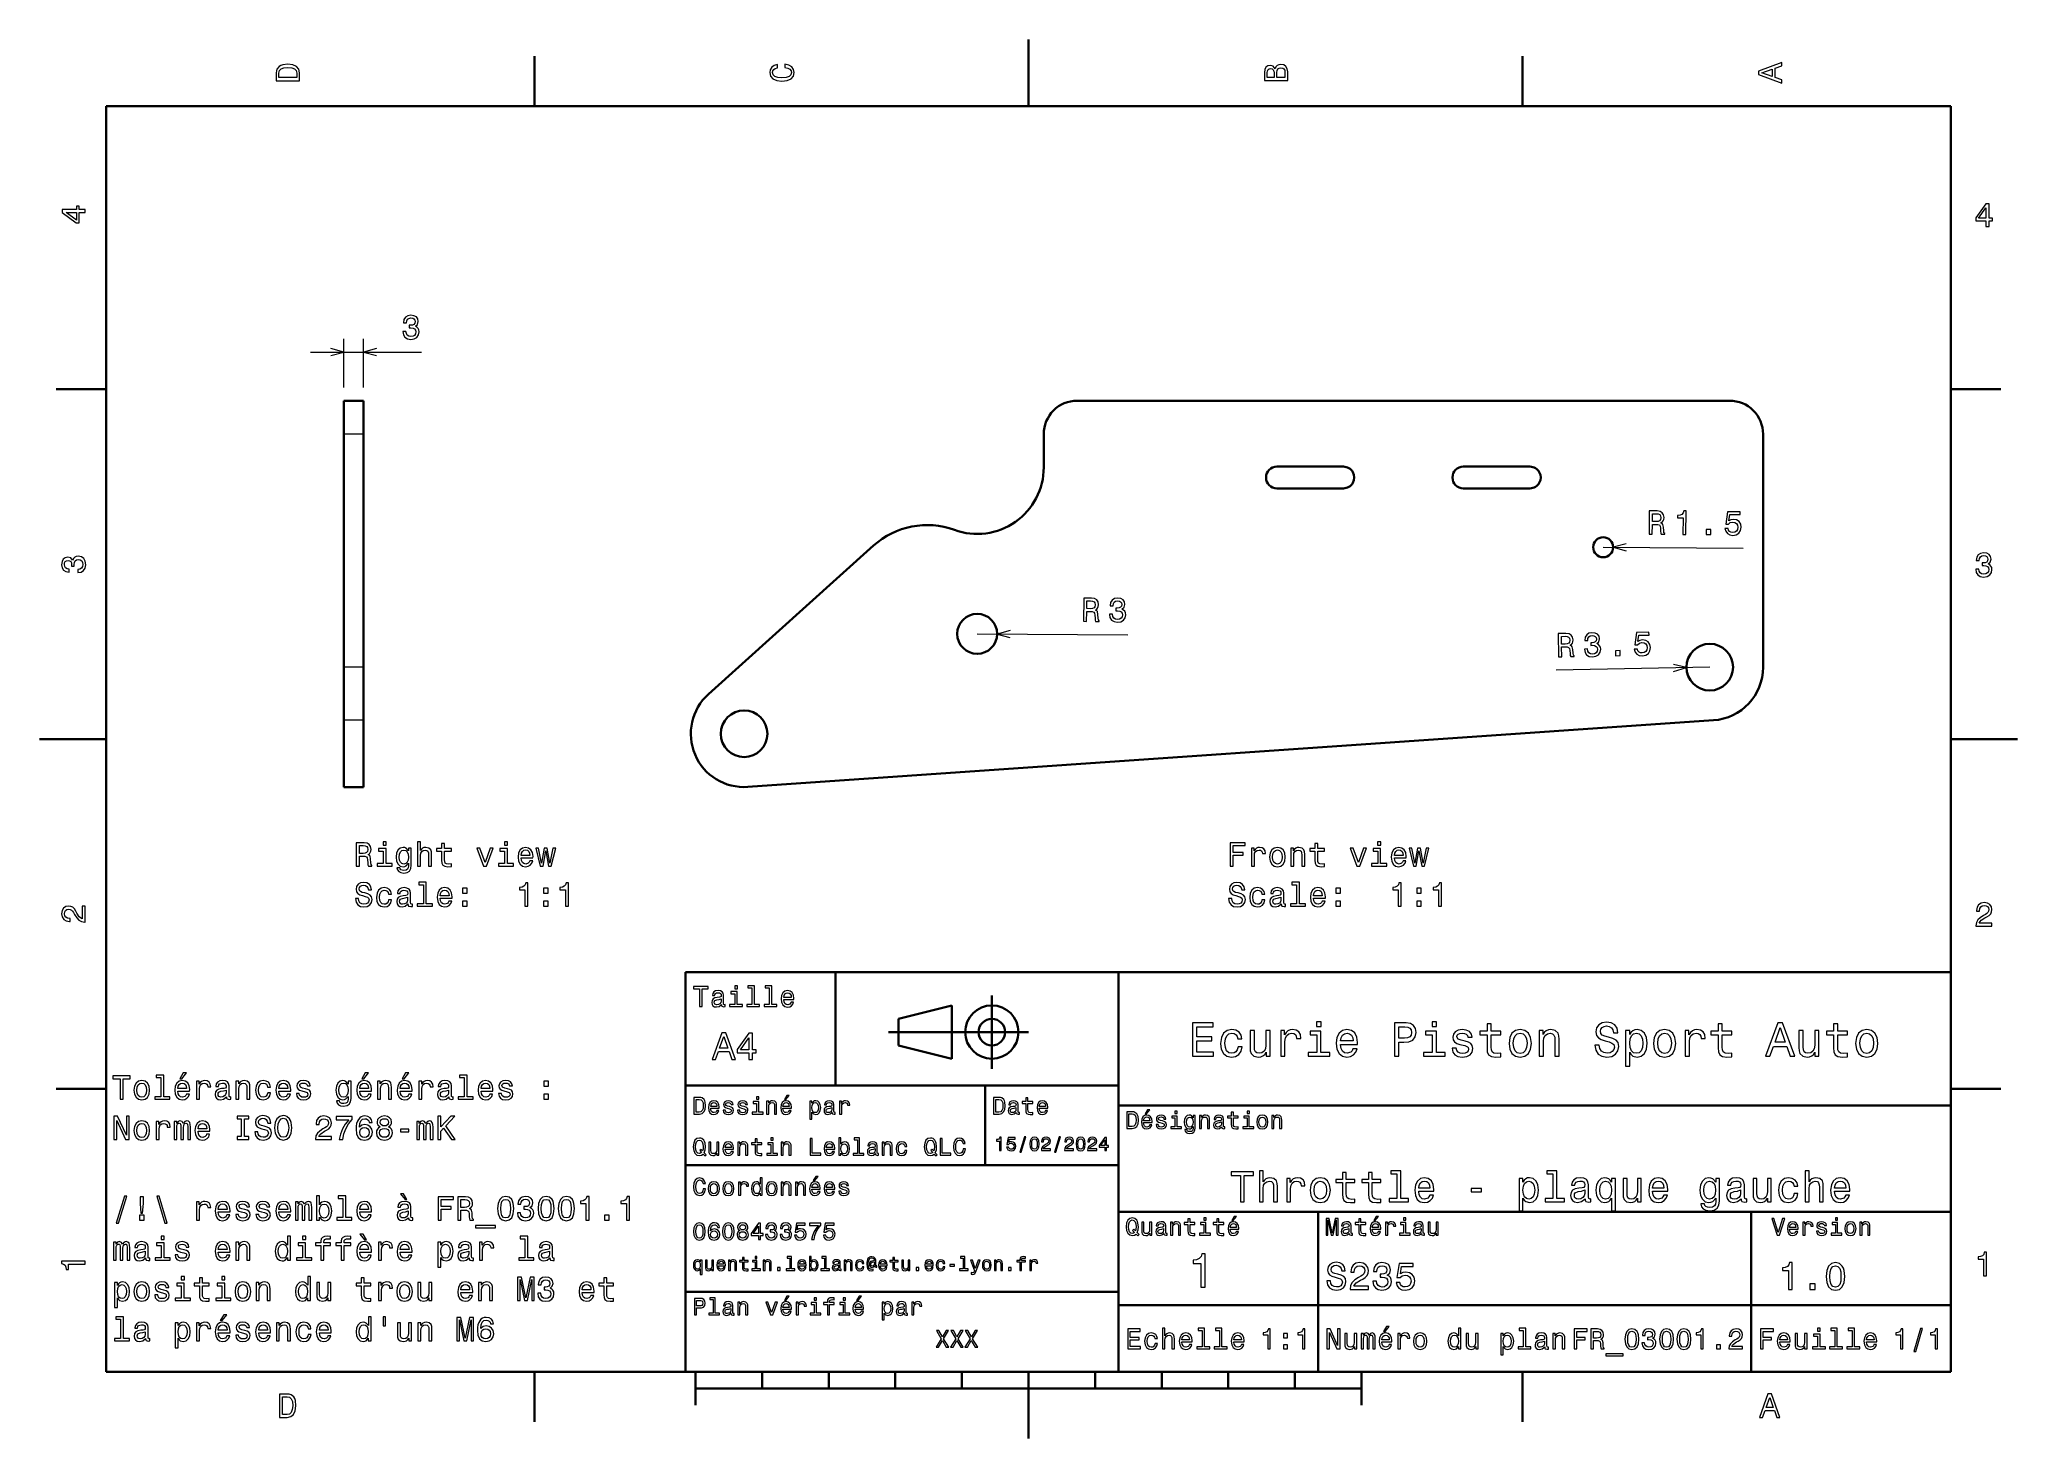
# Model space of a CAD drawing. Extents: x 0 to 297, y 0 to 210.
import ezdxf

# ---------------------------------------------------------------- set-up
doc = ezdxf.new("R2010")
doc.units = 0

msp = doc.modelspace()

# ---------------------------------------------------------------- linework, layer by layer
at = {"color": 7, "lineweight": 35, "ltscale": 0.25}
for p, q in [((148.5, 200), (148.5, 210)), ((185.793777, 145.883713), (195.793777, 145.883713)), ((213.793777, 145.883713), (223.793777, 145.883713)), ((195.793777, 142.625565), (185.793777, 142.625565)), ((223.793777, 142.625565), (213.793777, 142.625565)), ((45.666542, 107.802666), (45.666542, 97.802666)), ((48.666542, 107.802666), (48.666542, 97.802666)), ((10, 105), (0, 105)), ((287, 105), (297, 105)), ((192, 10), (192, 20)), ((148.5, 10), (148.5, 0))]:
    msp.add_line(p, q, dxfattribs=at)
at = {"color": 7, "lineweight": 35, "ltscale": 0.1875}
for p, q in [((74.300003, 200), (74.300003, 207.5)), ((222.699997, 200), (222.699997, 207.5)), ((10, 157.5), (2.5, 157.5)), ((287, 157.5), (294.5, 157.5)), ((10, 52.5), (2.5, 52.5)), ((287, 52.5), (294.5, 52.5)), ((74.300003, 10), (74.300003, 2.5)), ((222.699997, 10), (222.699997, 2.5))]:
    msp.add_line(p, q, dxfattribs=at)
at = {"color": 7, "lineweight": 35}
for p, q in [((287, 200), (10, 200)), ((10, 200), (10, 10)), ((287, 10), (287, 200)), ((155.793777, 155.783707), (253.793777, 155.783707)), ((45.666542, 150.783707), (45.666542, 115.783707)), ((48.666542, 150.783707), (48.666542, 115.783707)), ((258.793762, 150.783707), (258.793762, 115.783707)), ((100.442062, 111.730057), (125.226105, 134.035706)), ((251.344193, 107.802666), (106.344193, 97.802666)), ((97, 10), (97, 70)), ((97, 70), (287, 70)), ((162, 10), (162, 70)), ((287, 70), (287, 10)), ((127.5, 61), (148.5, 61)), ((97, 53), (162, 53)), ((162, 50), (287, 50)), ((97, 41), (162, 41)), ((162, 34), (287, 34)), ((257, 10), (257, 34)), ((97, 22), (162, 22)), ((162, 20), (287, 20)), ((10, 10), (287, 10)), ((97, 10), (287, 10)), ((98.5, 7.5), (198.5, 7.5))]:
    msp.add_line(p, q, dxfattribs=at)
at = {"color": 7, "lineweight": 13, "ltscale": 0.182654}
for p, q in [((45.666542, 157.783707), (45.666542, 165.089859)), ((48.666542, 157.783707), (48.666542, 165.089859))]:
    msp.add_line(p, q, dxfattribs=at)
at = {"color": 7, "lineweight": 13, "ltscale": 0.416975}
msp.add_line((40.666542, 163.089859), (57.345535, 163.089859), dxfattribs=at)
at = {"color": 7, "lineweight": 35, "ltscale": 0.075}
for p, q in [((48.666542, 155.783707), (45.666542, 155.783707)), ((48.666542, 97.783707), (45.666542, 97.783707))]:
    msp.add_line(p, q, dxfattribs=at)
at = {"color": 7, "lineweight": 35, "ltscale": 0.125}
for p, q in [((45.666542, 155.783707), (45.666542, 150.783707)), ((48.666542, 155.783707), (48.666542, 150.783707)), ((150.793777, 145.783707), (150.793777, 150.783707)), ((98.5, 10), (98.5, 5)), ((198.5, 10), (198.5, 5))]:
    msp.add_line(p, q, dxfattribs=at)
at = {"color": 7, "lineweight": 13, "ltscale": 0.075}
for p, q in [((48.666542, 150.783707), (45.666542, 150.783707)), ((48.666542, 115.783707), (45.666542, 115.783707)), ((48.666542, 107.802666), (45.666542, 107.802666)), ((48.666542, 97.802666), (45.666542, 97.802666))]:
    msp.add_line(p, q, dxfattribs=at)
at = {"color": 7, "lineweight": 13}
for p, q in [((234.793777, 133.783707), (255.837524, 133.664093)), ((140.793777, 120.783707), (163.426926, 120.617462)), ((250.793777, 115.783707), (227.754333, 115.320412))]:
    msp.add_line(p, q, dxfattribs=at)
at = {"color": 7, "lineweight": 35, "ltscale": 0.199526}
for p, q in [((45.666542, 115.783707), (45.666542, 107.802666)), ((48.666542, 115.783707), (48.666542, 107.802666))]:
    msp.add_line(p, q, dxfattribs=at)
at = {"color": 7, "lineweight": 35, "ltscale": 0.000474}
for p, q in [((45.666542, 97.802666), (45.666542, 97.783707)), ((48.666542, 97.802666), (48.666542, 97.783707))]:
    msp.add_line(p, q, dxfattribs=at)
at = {"color": 7, "lineweight": 35, "ltscale": 0.425}
msp.add_line((119.5, 53), (119.5, 70), dxfattribs=at)
at = {"color": 7, "lineweight": 35, "ltscale": 0.275}
msp.add_line((143, 55.5), (143, 66.5), dxfattribs=at)
at = {"color": 7, "lineweight": 35, "ltscale": 0.206155}
for p, q in [((129, 63), (137, 65)), ((137, 57), (129, 59))]:
    msp.add_line(p, q, dxfattribs=at)
at = {"color": 7, "lineweight": 35, "ltscale": 0.1}
msp.add_line((129, 59), (129, 63), dxfattribs=at)
at = {"color": 7, "lineweight": 35, "ltscale": 0.2}
msp.add_line((137, 65), (137, 57), dxfattribs=at)
at = {"color": 7, "lineweight": 35, "ltscale": 0.3}
msp.add_line((142, 41), (142, 53), dxfattribs=at)
at = {"color": 7, "lineweight": 35, "ltscale": 0.35}
msp.add_line((192, 20), (192, 34), dxfattribs=at)
at = {"color": 7, "lineweight": 35, "ltscale": 0.0625}
for p, q in [((108.5, 10), (108.5, 7.5)), ((118.5, 10), (118.5, 7.5)), ((128.5, 10), (128.5, 7.5)), ((138.5, 10), (138.5, 7.5)), ((158.5, 10), (158.5, 7.5)), ((168.5, 10), (168.5, 7.5)), ((178.5, 10), (178.5, 7.5)), ((188.5, 10), (188.5, 7.5))]:
    msp.add_line(p, q, dxfattribs=at)
at = {"color": 7, "lineweight": 13}
for points in [[(35.533215, 204.994965), (35.533215, 203.829971), (39.033215, 203.829971), (39.033215, 204.994965), (38.922264, 205.544678), (38.584366, 205.953171), (38.034657, 206.205338), (37.283215, 206.296112), (36.516644, 206.215424), (36.21405, 206.114563), (35.971977, 205.973343), (35.644165, 205.56485), (35.563473, 205.297562)], [(35.951801, 204.959656), (36.027451, 205.342941), (36.259438, 205.605194), (36.672985, 205.761536), (37.283215, 205.811966), (37.873272, 205.756485), (38.286816, 205.600143), (38.533936, 205.332855), (38.614628, 204.959656), (38.614628, 204.298996), (35.951801, 204.298996)], [(111.93206, 205.817017), (112.35569, 205.716141), (112.658287, 205.549713), (112.844887, 205.317734), (112.905403, 205.045395), (112.814629, 204.71759), (112.54229, 204.460388), (112.098488, 204.28891), (111.483215, 204.233429), (110.872986, 204.28891), (110.424141, 204.455338), (110.151802, 204.71254), (110.055984, 205.045395), (110.106415, 205.287476), (110.247627, 205.494247), (110.474571, 205.655624), (110.787247, 205.766571), (110.787247, 206.245682), (110.308144, 206.094391), (109.94503, 205.832138), (109.718086, 205.474075), (109.637398, 205.045395), (109.763474, 204.510818), (110.116501, 204.10231), (110.696472, 203.840057), (111.483215, 203.749283), (112.269958, 203.840057), (112.84993, 204.10231), (113.208, 204.510818), (113.329041, 205.045395), (113.233215, 205.51442), (112.965927, 205.892654), (112.527161, 206.159943), (111.93206, 206.301163)], [(185.542007, 205.630417), (185.249496, 205.983429), (185.052811, 206.074219), (184.81073, 206.104477), (184.432495, 206.03891), (184.160156, 205.842224), (183.993729, 205.524506), (183.933212, 205.080704), (183.933212, 203.835022), (187.433212, 203.835022), (187.433212, 205.151306), (187.36261, 205.620331), (187.155838, 205.968307), (186.828018, 206.185165), (186.384216, 206.260818), (186.08667, 206.215424), (185.839554, 206.094391), (185.65799, 205.897705)], [(185.385666, 204.984879), (185.385666, 204.298996), (184.351807, 204.298996), (184.351807, 205.025223), (184.382065, 205.297562), (184.472839, 205.489197), (184.629181, 205.605194), (184.86116, 205.645538), (185.093155, 205.600143), (185.254532, 205.479111), (185.355408, 205.272339)], [(187.014618, 205.095825), (187.014618, 204.298996), (185.809296, 204.298996), (185.809296, 205.050446), (185.844589, 205.368164), (185.9505, 205.595108), (186.132065, 205.731277), (186.394302, 205.776657), (186.671692, 205.731277), (186.863327, 205.605194), (186.979324, 205.393372)], [(261.633209, 203.466858), (261.633209, 203.930847), (260.604401, 204.298996), (260.604401, 205.695969), (261.633209, 206.064133), (261.633209, 206.538193), (258.128174, 205.257217), (258.128174, 204.742798)], [(260.17572, 204.460388), (258.632477, 205), (260.17572, 205.539627)], [(6.833213, 184.02739), (6.833213, 184.481277), (5.965778, 184.481277), (5.965778, 184.98056), (5.56232, 184.98056), (5.56232, 184.481277), (3.408862, 184.481277), (3.408862, 184.022339), (5.521974, 182.489197), (5.965778, 182.489197), (5.965778, 184.02739)], [(292.277374, 181.916794), (292.731262, 181.916794), (292.731262, 182.784225), (293.23056, 182.784225), (293.23056, 183.187683), (292.731262, 183.187683), (292.731262, 185.341141), (292.272339, 185.341141), (290.739197, 183.228027), (290.739197, 182.784225), (292.277374, 182.784225)], [(291.162842, 183.187683), (292.277374, 184.756134), (292.277374, 183.187683)], [(5.56232, 182.912827), (3.993876, 184.02739), (5.56232, 184.02739)], [(54.556629, 166.189285), (54.556629, 166.153976), (54.637321, 165.66983), (54.874352, 165.306717), (55.247551, 165.074738), (55.741787, 164.988998), (56.266281, 165.074738), (56.659653, 165.296631), (56.911816, 165.649658), (57.002594, 166.103546), (56.96225, 166.401093), (56.851295, 166.643173), (56.669743, 166.829773), (56.427666, 166.965942), (56.755478, 167.238281), (56.871471, 167.671997), (56.795822, 168.065369), (56.578964, 168.362915), (56.225937, 168.549515), (55.741787, 168.615082), (55.287895, 168.534378), (54.939915, 168.312485), (54.712967, 167.959457), (54.637321, 167.490433), (54.637321, 167.455139), (55.086166, 167.455139), (55.126514, 167.777893), (55.257637, 168.009888), (55.469452, 168.151093), (55.767002, 168.201538), (56.029251, 168.161179), (56.220894, 168.055283), (56.336887, 167.883804), (56.382278, 167.651825), (56.336887, 167.404694), (56.215851, 167.238281), (56.004036, 167.137405), (55.716572, 167.107147), (55.519886, 167.112198), (55.519886, 166.713776), (55.767002, 166.723862), (56.084728, 166.678482), (56.321758, 166.557434), (56.462967, 166.360748), (56.513401, 166.103546), (56.457924, 165.811035), (56.311672, 165.594177), (56.079685, 165.458008), (55.772045, 165.412628), (55.454323, 165.463058), (55.222336, 165.614349), (55.07608, 165.85643), (55.020607, 166.189285)], [(241.698395, 135.744492), (242.167419, 135.741837), (242.175812, 137.219467), (242.654907, 137.216751), (243.007843, 137.199615), (243.22934, 137.127747), (243.349426, 136.960632), (243.398163, 136.662811), (243.420807, 136.208771), (243.449371, 135.911057), (243.508881, 135.734207), (244.038422, 135.731201), (244.038971, 135.827011), (243.923767, 135.968887), (243.884918, 136.231354), (243.852814, 136.796387), (243.76947, 137.215454), (243.654221, 137.347244), (243.473206, 137.444092), (243.675659, 137.569031), (243.817871, 137.744736), (243.909912, 137.96611), (243.941681, 138.233231), (243.873489, 138.657257), (243.673569, 138.97612), (243.341812, 139.169647), (242.888306, 139.237793), (241.718292, 139.244446)], [(242.75473, 138.809875), (243.062195, 138.777863), (243.278503, 138.680817), (243.413666, 138.503525), (243.457489, 138.225891), (243.405396, 137.933685), (243.268219, 137.757935), (243.035721, 137.668488), (242.717865, 137.645081), (242.178253, 137.648132), (242.184875, 138.81311)], [(246.768204, 135.715683), (247.227142, 135.713074), (247.247162, 139.238235), (246.904236, 139.240173), (246.811707, 138.93306), (246.628983, 138.727325), (246.350922, 138.607864), (245.967407, 138.569702), (245.965378, 138.211639), (246.782364, 138.207001)], [(253.085388, 136.592621), (253.194, 136.178436), (253.43927, 135.854279), (253.801239, 135.650482), (254.264771, 135.572205), (254.774643, 135.66008), (255.174469, 135.904938), (255.428864, 136.296875), (255.527542, 136.800644), (255.444473, 137.270142), (255.204498, 137.639664), (254.827606, 137.878845), (254.338898, 137.967346), (253.960327, 137.908981), (253.66687, 137.744232), (253.813446, 138.686493), (255.346558, 138.67778), (255.348907, 139.091309), (253.477905, 139.101944), (253.189987, 137.24765), (253.593445, 137.245361), (253.887283, 137.480713), (254.260956, 137.564331), (254.583405, 137.507019), (254.829605, 137.344238), (254.984543, 137.096237), (255.038208, 136.778198), (254.980927, 136.4608), (254.818146, 136.2146), (254.570145, 136.059662), (254.252106, 136.005997), (253.985016, 136.042816), (253.778915, 136.159988), (253.628647, 136.342407), (253.554413, 136.589951)], [(250.246979, 135.695908), (250.942932, 135.691956), (250.947189, 136.443375), (250.251236, 136.447342)], [(5.73379, 129.979111), (5.769093, 129.979111), (6.253242, 130.059799), (6.616354, 130.296829), (6.848343, 130.670029), (6.934078, 131.164276), (6.848343, 131.688766), (6.626441, 132.082138), (6.273415, 132.334305), (5.819525, 132.425079), (5.521974, 132.384735), (5.279899, 132.273788), (5.0933, 132.092224), (4.957133, 131.850143), (4.684798, 132.177963), (4.251081, 132.293961), (3.857709, 132.218307), (3.560158, 132.00145), (3.373559, 131.648422), (3.307997, 131.164276), (3.388689, 130.710388), (3.610591, 130.362396), (3.963617, 130.135452), (4.432637, 130.059799), (4.46794, 130.059799), (4.46794, 130.508652), (4.145173, 130.548996), (3.913184, 130.680115), (3.771974, 130.891937), (3.721542, 131.189484), (3.761888, 131.451736), (3.867795, 131.643372), (4.039265, 131.759369), (4.271254, 131.804764), (4.518372, 131.759369), (4.684798, 131.638336), (4.785663, 131.426514), (4.815922, 131.139053), (4.810879, 130.942368), (5.209294, 130.942368), (5.199208, 131.189484), (5.244596, 131.507217), (5.365634, 131.744247), (5.56232, 131.885452), (5.819525, 131.935883), (6.112032, 131.880417), (6.328891, 131.734161), (6.465058, 131.502167), (6.510447, 131.194534), (6.460014, 130.876801), (6.308718, 130.644821), (6.066643, 130.498566), (5.73379, 130.443085)], [(290.729126, 130.51622), (290.729126, 130.480911), (290.809814, 129.996765), (291.046844, 129.633652), (291.420044, 129.401657), (291.914276, 129.315933), (292.438782, 129.401657), (292.832153, 129.623566), (293.08429, 129.976593), (293.175079, 130.430481), (293.134735, 130.728027), (293.023773, 130.970108), (292.842224, 131.156708), (292.600159, 131.292877), (292.927948, 131.565216), (293.043945, 131.998932), (292.968292, 132.392303), (292.751434, 132.68985), (292.398407, 132.87645), (291.914276, 132.942017), (291.460388, 132.861313), (291.112396, 132.63942), (290.885468, 132.286392), (290.809814, 131.817368), (290.809814, 131.782074), (291.258636, 131.782074), (291.299011, 132.104828), (291.430115, 132.336823), (291.641937, 132.478027), (291.939484, 132.528473), (292.201721, 132.488113), (292.393372, 132.382217), (292.509369, 132.210739), (292.554749, 131.97876), (292.509369, 131.731628), (292.388336, 131.565216), (292.176514, 131.46434), (291.889069, 131.434082), (291.692383, 131.439133), (291.692383, 131.04071), (291.939484, 131.050797), (292.257202, 131.005417), (292.494232, 130.884369), (292.635468, 130.687683), (292.685883, 130.430481), (292.630402, 130.13797), (292.484161, 129.921112), (292.252167, 129.784943), (291.944519, 129.739563), (291.626801, 129.789993), (291.394806, 129.941284), (291.248566, 130.183365), (291.193085, 130.51622)], [(156.763123, 122.666458), (157.232132, 122.663017), (157.242981, 124.14064), (157.722076, 124.137123), (158.074982, 124.1194), (158.296356, 124.047165), (158.416168, 123.879852), (158.464417, 123.58194), (158.486298, 123.127884), (158.514374, 122.830116), (158.573593, 122.653168), (159.103119, 122.649277), (159.103821, 122.745087), (158.988861, 122.887146), (158.950455, 123.149689), (158.919296, 123.714767), (158.836639, 124.13398), (158.721619, 124.265953), (158.540756, 124.363106), (158.743408, 124.487701), (158.88591, 124.66317), (158.978317, 124.884399), (159.010544, 125.151459), (158.943054, 125.5756), (158.743668, 125.894798), (158.412231, 126.088882), (157.958832, 126.157776), (156.788834, 126.166367)], [(157.824554, 125.730072), (158.131973, 125.697556), (158.348114, 125.600143), (158.482986, 125.422638), (158.526337, 125.144928), (158.473755, 124.852798), (158.336288, 124.677292), (158.103638, 124.588226), (157.785751, 124.565338), (157.24614, 124.569305), (157.254684, 125.734261)], [(160.660858, 123.737282), (160.660599, 123.701981), (160.737732, 123.217255), (160.972092, 122.852402), (161.343582, 122.617683), (161.837173, 122.52832), (162.362289, 122.610199), (162.757278, 122.829208), (163.012024, 123.180374), (163.10614, 123.633583), (163.067978, 123.931419), (162.958801, 124.174301), (162.778625, 124.362228), (162.537552, 124.500175), (162.867355, 124.770096), (162.986526, 125.20295), (162.913773, 125.596863), (162.699112, 125.895996), (162.347458, 126.08519), (161.8638, 126.154305), (161.409332, 126.07695), (161.059738, 125.857605), (160.8302, 125.506256), (160.751114, 125.037804), (160.750854, 125.002502), (161.199692, 124.999207), (161.242401, 125.321671), (161.375229, 125.552689), (161.588074, 125.692337), (161.885986, 125.740585), (162.147934, 125.698311), (162.338791, 125.591003), (162.453522, 125.418686), (162.497208, 125.186371), (162.449997, 124.93959), (162.327744, 124.774055), (162.115189, 124.674751), (161.827515, 124.646606), (161.630875, 124.653091), (161.627945, 124.254684), (161.875137, 124.262955), (162.19252, 124.21524), (162.42865, 124.092461), (162.568405, 123.894745), (162.616959, 123.637177), (162.559326, 123.345085), (162.411484, 123.129303), (162.178513, 122.994843), (161.870544, 122.951721), (161.553192, 123.004486), (161.322327, 123.157478), (161.177856, 123.40062), (161.124832, 123.733871)], [(228.107422, 117.327919), (228.576355, 117.337349), (228.546646, 118.814713), (229.02565, 118.824348), (229.378906, 118.816315), (229.602188, 118.750191), (229.726547, 118.586227), (229.782959, 118.289749), (229.817291, 117.836464), (229.853516, 117.539581), (229.917572, 117.364319), (230.447021, 117.374969), (230.445084, 117.470764), (230.326279, 117.609619), (230.28067, 117.871002), (230.234009, 118.43502), (230.139877, 118.851799), (230.021271, 118.98056), (229.83783, 119.072716), (230.036987, 119.202827), (230.174622, 119.382141), (230.26091, 119.60582), (230.285797, 119.873672), (230.20668, 120.295792), (229.998611, 120.609406), (229.661972, 120.794312), (229.206848, 120.850739), (228.037064, 120.827209)], [(229.084381, 120.41951), (229.392548, 120.395447), (229.611298, 120.304001), (229.750977, 120.130264), (229.801941, 119.853851), (229.757401, 119.560394), (229.624817, 119.38118), (229.394684, 119.285751), (229.077545, 119.25415), (228.538025, 119.243301), (228.514603, 120.408051)], [(231.974304, 118.505318), (231.975021, 118.470024), (232.06543, 117.987595), (232.309708, 117.629318), (232.6875, 117.404877), (233.18335, 117.329102), (233.706024, 117.425362), (234.094849, 117.655128), (234.339874, 118.013153), (234.421509, 118.468781), (234.375183, 118.765457), (234.259384, 119.005249), (234.074127, 119.188164), (233.829346, 119.319435), (234.151611, 119.598305), (234.258881, 120.034271), (234.175323, 120.426041), (233.952545, 120.71917), (233.595825, 120.898636), (233.110458, 120.954453), (232.658279, 120.864647), (232.314819, 120.635796), (232.095032, 120.278275), (232.028824, 119.807831), (232.029541, 119.772537), (232.478302, 119.781555), (232.512146, 120.105072), (232.63858, 120.339645), (232.847504, 120.485092), (233.143982, 120.541496), (233.406982, 120.506424), (233.600723, 120.404396), (233.720139, 120.235291), (233.770187, 120.004265), (233.729767, 119.756287), (233.612106, 119.587456), (233.402359, 119.482353), (233.11557, 119.44632), (232.918823, 119.447411), (232.926819, 119.049072), (233.173691, 119.064133), (233.492264, 119.025131), (233.731689, 118.90889), (233.876816, 118.71508), (233.932404, 118.458939), (233.882828, 118.165375), (233.740967, 117.945625), (233.511749, 117.804825), (233.205093, 117.75325), (232.886414, 117.797287), (232.651428, 117.943893), (232.500351, 118.182976), (232.438202, 118.514648)], [(239.468765, 118.469391), (239.588013, 118.058151), (239.841568, 117.740417), (240.208649, 117.546036), (240.674072, 117.479729), (241.181503, 117.580734), (241.57486, 117.835808), (241.819061, 118.234169), (241.904724, 118.740318), (241.809586, 119.20752), (241.56015, 119.570732), (241.177216, 119.80011), (240.686401, 119.875992), (240.309448, 119.807884), (240.020355, 119.635605), (240.142578, 120.581345), (241.675415, 120.612167), (241.667099, 121.025627), (239.796432, 120.988007), (239.556427, 119.1269), (239.959808, 119.13501), (240.247498, 119.377876), (240.618896, 119.4711), (240.942703, 119.422119), (241.193024, 119.265739), (241.354294, 119.02182), (241.416138, 118.705276), (241.367065, 118.386497), (241.210693, 118.136185), (240.966766, 117.974907), (240.650208, 117.913055), (240.382263, 117.942978), (240.173218, 118.054794), (240.01828, 118.233269), (239.937683, 118.478821)], [(236.654404, 117.499786), (237.35022, 117.513779), (237.335114, 118.26506), (236.639297, 118.251068)], [(47.559914, 85.927078), (48.028934, 85.927078), (48.028934, 87.404747), (48.508041, 87.404747), (48.861065, 87.389618), (49.08297, 87.319008), (49.204006, 87.15258), (49.25444, 86.855034), (49.279655, 86.401138), (49.309914, 86.103592), (49.370434, 85.927078), (49.899971, 85.927078), (49.899971, 86.022896), (49.783978, 86.164108), (49.743629, 86.426361), (49.708328, 86.991196), (49.622593, 87.40979), (49.506599, 87.540909), (49.325043, 87.636734), (49.526772, 87.76281), (49.667984, 87.939323), (49.758762, 88.161224), (49.789021, 88.42852), (49.718414, 88.85215), (49.516685, 89.169876), (49.183834, 89.361519), (48.729942, 89.427078), (47.559914, 89.427078)], [(52.048386, 89.548119), (51.579365, 89.548119), (51.579365, 89.043793), (52.048386, 89.043793)], [(56.748676, 85.927078), (57.192478, 85.927078), (57.192478, 87.490479), (57.237869, 87.848549), (57.384121, 88.110794), (57.611069, 88.272179), (57.913658, 88.332695), (58.155735, 88.282265), (58.307034, 88.146095), (58.382683, 87.919151), (58.407898, 87.616562), (58.407898, 85.927078), (58.8517, 85.927078), (58.8517, 87.707336), (58.831528, 88.065407), (58.740749, 88.362961), (58.443199, 88.635292), (57.979221, 88.73111), (57.727062, 88.695808), (57.510201, 88.599991), (57.328644, 88.448692), (57.192478, 88.24192), (57.192478, 89.548119), (56.748676, 89.548119)], [(60.379799, 88.166275), (60.379799, 86.809647), (60.410057, 86.37088), (60.55127, 86.068291), (60.833691, 85.891777), (61.312798, 85.831261), (61.837292, 85.856476), (61.837292, 86.239761), (61.454006, 86.209496), (61.106026, 86.249847), (60.919426, 86.375923), (60.838734, 86.587738), (60.823601, 86.885292), (60.823601, 88.166275), (61.837292, 88.166275), (61.837292, 88.54451), (60.823601, 88.54451), (60.823601, 89.336304), (60.379799, 89.336304), (60.379799, 88.54451), (59.613228, 88.54451), (59.613228, 88.166275)], [(70.264526, 89.548119), (69.795502, 89.548119), (69.795502, 89.043793), (70.264526, 89.043793)], [(178.777924, 85.927078), (179.246948, 85.927078), (179.246948, 87.535866), (180.719574, 87.535866), (180.719574, 87.954453), (179.246948, 87.954453), (179.246948, 89.003448), (181.057465, 89.003448), (181.057465, 89.427078), (178.777924, 89.427078)], [(191.507034, 88.166275), (191.507034, 86.809647), (191.537292, 86.37088), (191.678497, 86.068291), (191.960922, 85.891777), (192.440033, 85.831261), (192.964523, 85.856476), (192.964523, 86.239761), (192.581238, 86.209496), (192.233261, 86.249847), (192.046661, 86.375923), (191.965973, 86.587738), (191.950836, 86.885292), (191.950836, 88.166275), (192.964523, 88.166275), (192.964523, 88.54451), (191.950836, 88.54451), (191.950836, 89.336304), (191.507034, 89.336304), (191.507034, 88.54451), (190.740463, 88.54451), (190.740463, 88.166275)], [(201.391754, 89.548119), (200.922745, 89.548119), (200.922745, 89.043793), (201.391754, 89.043793)], [(48.59882, 88.998405), (48.906456, 88.968147), (49.123314, 88.872322), (49.259483, 88.695808), (49.304871, 88.418434), (49.25444, 88.125923), (49.118271, 87.949409), (48.886284, 87.858635), (48.568558, 87.83342), (48.028934, 87.83342), (48.028934, 88.998405)], [(52.033257, 86.300278), (52.033257, 88.54451), (50.893486, 88.54451), (50.893486, 88.166275), (51.589455, 88.166275), (51.589455, 86.300278), (50.681671, 86.300278), (50.681671, 85.927078), (52.951126, 85.927078), (52.951126, 86.300278)], [(55.820721, 86.048119), (55.820721, 88.635292), (55.397091, 88.635292), (55.397091, 88.196533), (55.049107, 88.594948), (54.837292, 88.695808), (54.600258, 88.73111), (54.171585, 88.630249), (53.838734, 88.347824), (53.621872, 87.893936), (53.546227, 87.283707), (53.621872, 86.668434), (53.838734, 86.214539), (54.171585, 85.927078), (54.600258, 85.831261), (54.842335, 85.866562), (55.044064, 85.957336), (55.397091, 86.340622), (55.397091, 85.957336), (55.356743, 85.654747), (55.245792, 85.437881), (55.033978, 85.311806), (54.716255, 85.266418), (54.438877, 85.296677), (54.242191, 85.372322), (54.126198, 85.503448), (54.090893, 85.679962), (53.66222, 85.679962), (53.66222, 85.65979), (53.727783, 85.337021), (53.929512, 85.094948), (54.252277, 84.938606), (54.69104, 84.883133), (55.215534, 84.958778), (55.563515, 85.170593), (55.760201, 85.53875)], [(54.005157, 87.283707), (54.050549, 87.732552), (54.186714, 88.065407), (54.398529, 88.262093), (54.68095, 88.332695), (54.9785, 88.262093), (55.200405, 88.065407), (55.336571, 87.732552), (55.387001, 87.283707), (55.336571, 86.824776), (55.200405, 86.496964), (54.9785, 86.295235), (54.68095, 86.229675), (54.398529, 86.295235), (54.186714, 86.496964), (54.050549, 86.829819)], [(66.668701, 85.927078), (67.137726, 85.927078), (68.126198, 88.635292), (67.667267, 88.635292), (66.905731, 86.451576), (66.129074, 88.635292), (65.6651, 88.635292)], [(70.249397, 86.300278), (70.249397, 88.54451), (69.109627, 88.54451), (69.109627, 88.166275), (69.805595, 88.166275), (69.805595, 86.300278), (68.897812, 86.300278), (68.897812, 85.927078), (71.167267, 85.927078), (71.167267, 86.300278)], [(72.317123, 87.15258), (74.092331, 87.15258), (74.097382, 87.359352), (74.016685, 87.939323), (73.794785, 88.373047), (73.441757, 88.635292), (72.97274, 88.73111), (72.513809, 88.630249), (72.160782, 88.347824), (71.933838, 87.888893), (71.853142, 87.283707), (71.928787, 86.663391), (72.155731, 86.209496), (72.503723, 85.927078), (72.957611, 85.831261), (73.350983, 85.89682), (73.673752, 86.068291), (73.910782, 86.340622), (74.046944, 86.703735), (73.608185, 86.703735), (73.51741, 86.502007), (73.386284, 86.350708), (73.013084, 86.229675), (72.725616, 86.285149), (72.508759, 86.461662), (72.367554, 86.749123), (72.317123, 87.137451)], [(72.317123, 87.52578), (72.372597, 87.873764), (72.508759, 88.130966), (72.71553, 88.287308), (72.987869, 88.342781), (73.255157, 88.287308), (73.461929, 88.130966), (73.588013, 87.873764), (73.6334, 87.52578)], [(75.605301, 85.927078), (76.008759, 88.226791), (76.412216, 85.927078), (76.835846, 85.927078), (77.501556, 88.635292), (77.072884, 88.635292), (76.624039, 86.335579), (76.225616, 88.635292), (75.786858, 88.635292), (75.388443, 86.335579), (74.939598, 88.635292), (74.515968, 88.635292), (75.181671, 85.927078)], [(181.970291, 85.927078), (182.414093, 85.927078), (182.414093, 87.475349), (182.459488, 87.848549), (182.595657, 88.115837), (182.817551, 88.277222), (183.115097, 88.332695), (183.337006, 88.297394), (183.503433, 88.196533), (183.604294, 88.025063), (183.639603, 87.793076), (184.08844, 87.793076), (184.027924, 88.201576), (183.861496, 88.49408), (183.584122, 88.670593), (183.205887, 88.73111), (182.948669, 88.690765), (182.726776, 88.589905), (182.53009, 88.418434), (182.373749, 88.186447), (182.373749, 88.635292), (181.970291, 88.635292)], [(184.708771, 87.278664), (184.789459, 86.663391), (185.021439, 86.209496), (185.389603, 85.927078), (185.883835, 85.831261), (186.373032, 85.927078), (186.74118, 86.204453), (186.973175, 86.658348), (187.058914, 87.278664), (186.973175, 87.893936), (186.74118, 88.352867), (186.373032, 88.630249), (185.883835, 88.73111), (185.389603, 88.630249), (185.021439, 88.347824), (184.789459, 87.893936)], [(185.162659, 87.283707), (185.208038, 87.737595), (185.349258, 88.065407), (185.576202, 88.267136), (185.883835, 88.337738), (186.186432, 88.267136), (186.413376, 88.07045), (186.554581, 87.737595), (186.605011, 87.283707), (186.554581, 86.824776), (186.413376, 86.49192), (186.186432, 86.290192), (185.883835, 86.224632), (185.576202, 86.290192), (185.349258, 86.49192), (185.208038, 86.824776)], [(187.875916, 85.927078), (188.319717, 85.927078), (188.319717, 87.490479), (188.365097, 87.848549), (188.511353, 88.110794), (188.738297, 88.272179), (189.040894, 88.332695), (189.282974, 88.282265), (189.434265, 88.146095), (189.509918, 87.919151), (189.535126, 87.616562), (189.535126, 85.927078), (189.978943, 85.927078), (189.978943, 87.707336), (189.958771, 88.065407), (189.867981, 88.362961), (189.570435, 88.635292), (189.106461, 88.73111), (188.849258, 88.695808), (188.632401, 88.599991), (188.445801, 88.438606), (188.299545, 88.221748), (188.299545, 88.635292), (187.875916, 88.635292)], [(197.795944, 85.927078), (198.264954, 85.927078), (199.253433, 88.635292), (198.794495, 88.635292), (198.032974, 86.451576), (197.256317, 88.635292), (196.792343, 88.635292)], [(201.376633, 86.300278), (201.376633, 88.54451), (200.236862, 88.54451), (200.236862, 88.166275), (200.932831, 88.166275), (200.932831, 86.300278), (200.025055, 86.300278), (200.025055, 85.927078), (202.294495, 85.927078), (202.294495, 86.300278)], [(203.444351, 87.15258), (205.219574, 87.15258), (205.224609, 87.359352), (205.143921, 87.939323), (204.922028, 88.373047), (204.569, 88.635292), (204.099976, 88.73111), (203.641037, 88.630249), (203.28801, 88.347824), (203.061066, 87.888893), (202.980377, 87.283707), (203.05603, 86.663391), (203.282974, 86.209496), (203.630951, 85.927078), (204.084839, 85.831261), (204.47821, 85.89682), (204.80098, 86.068291), (205.03801, 86.340622), (205.174179, 86.703735), (204.735413, 86.703735), (204.644638, 86.502007), (204.513519, 86.350708), (204.14032, 86.229675), (203.852859, 86.285149), (203.636002, 86.461662), (203.494781, 86.749123), (203.444351, 87.137451)], [(203.444351, 87.52578), (203.499832, 87.873764), (203.636002, 88.130966), (203.842773, 88.287308), (204.115112, 88.342781), (204.382401, 88.287308), (204.589172, 88.130966), (204.71524, 87.873764), (204.760635, 87.52578)], [(206.732544, 85.927078), (207.136002, 88.226791), (207.539459, 85.927078), (207.963089, 85.927078), (208.628784, 88.635292), (208.200119, 88.635292), (207.751266, 86.335579), (207.352859, 88.635292), (206.914093, 88.635292), (206.515686, 86.335579), (206.066833, 88.635292), (205.643204, 88.635292), (206.308899, 85.927078)], [(47.887722, 81.035149), (47.428791, 81.035149), (47.529655, 80.500565), (47.781815, 80.107193), (48.170143, 79.870163), (48.694641, 79.784431), (49.214092, 79.86512), (49.602421, 80.087021), (49.849541, 80.435005), (49.940319, 80.893936), (49.86467, 81.30748), (49.652855, 81.574776), (49.309914, 81.751289), (48.850979, 81.882408), (48.457607, 81.978233), (48.200405, 82.08918), (48.05415, 82.250565), (48.008762, 82.502731), (48.05415, 82.729675), (48.185272, 82.901146), (48.387005, 83.017136), (48.664379, 83.05748), (48.9468, 83.00705), (49.168705, 82.87088), (49.314957, 82.643936), (49.385563, 82.336304), (49.844498, 82.336304), (49.844498, 82.34639), (49.763805, 82.82045), (49.526772, 83.173477), (49.153572, 83.395378), (48.64925, 83.471024), (48.195362, 83.395378), (47.842335, 83.183563), (47.615391, 82.855751), (47.534698, 82.432121), (47.600258, 82.053879), (47.791901, 81.796677), (48.094498, 81.625206), (48.508041, 81.49408), (48.916542, 81.37809), (49.224178, 81.267136), (49.410778, 81.105751), (49.476341, 80.843506), (49.415821, 80.576218), (49.259483, 80.374489), (49.022449, 80.248405), (48.714813, 80.208061), (48.371872, 80.263535), (48.109627, 80.424919), (47.943199, 80.687164)], [(57.631241, 83.12809), (57.631241, 80.253448), (56.718414, 80.253448), (56.718414, 79.880249), (58.982826, 79.880249), (58.982826, 80.253448), (58.075043, 80.253448), (58.075043, 83.501289), (56.935272, 83.501289), (56.935272, 83.12809)], [(72.881958, 79.880249), (73.340897, 79.880249), (73.340897, 83.405464), (72.997955, 83.405464), (72.907181, 83.097832), (72.725616, 82.891052), (72.448242, 82.77002), (72.064957, 82.729675), (72.064957, 82.371605), (72.881958, 82.371605)], [(78.954002, 79.880249), (79.412933, 79.880249), (79.412933, 83.405464), (79.07, 83.405464), (78.979218, 83.097832), (78.797668, 82.891052), (78.520287, 82.77002), (78.137001, 82.729675), (78.137001, 82.371605), (78.954002, 82.371605)], [(179.014954, 81.035149), (178.55603, 81.035149), (178.656891, 80.500565), (178.909058, 80.107193), (179.297379, 79.870163), (179.821869, 79.784431), (180.341324, 79.86512), (180.72966, 80.087021), (180.976776, 80.435005), (181.067551, 80.893936), (180.991898, 81.30748), (180.78009, 81.574776), (180.437149, 81.751289), (179.97821, 81.882408), (179.584839, 81.978233), (179.327637, 82.08918), (179.181381, 82.250565), (179.136002, 82.502731), (179.181381, 82.729675), (179.312515, 82.901146), (179.514236, 83.017136), (179.791611, 83.05748), (180.074036, 83.00705), (180.295944, 82.87088), (180.4422, 82.643936), (180.512802, 82.336304), (180.971725, 82.336304), (180.971725, 82.34639), (180.891037, 82.82045), (180.654007, 83.173477), (180.280807, 83.395378), (179.776489, 83.471024), (179.322601, 83.395378), (178.969574, 83.183563), (178.74263, 82.855751), (178.661926, 82.432121), (178.727493, 82.053879), (178.919144, 81.796677), (179.221725, 81.625206), (179.635269, 81.49408), (180.043777, 81.37809), (180.35141, 81.267136), (180.53801, 81.105751), (180.603577, 80.843506), (180.54306, 80.576218), (180.386719, 80.374489), (180.149689, 80.248405), (179.842041, 80.208061), (179.499115, 80.263535), (179.236862, 80.424919), (179.070435, 80.687164)], [(188.758469, 83.12809), (188.758469, 80.253448), (187.845657, 80.253448), (187.845657, 79.880249), (190.110062, 79.880249), (190.110062, 80.253448), (189.202286, 80.253448), (189.202286, 83.501289), (188.062515, 83.501289), (188.062515, 83.12809)], [(204.009201, 79.880249), (204.468124, 79.880249), (204.468124, 83.405464), (204.125183, 83.405464), (204.034409, 83.097832), (203.852859, 82.891052), (203.57547, 82.77002), (203.1922, 82.729675), (203.1922, 82.371605), (204.009201, 82.371605)], [(210.081238, 79.880249), (210.540176, 79.880249), (210.540176, 83.405464), (210.197235, 83.405464), (210.106461, 83.097832), (209.924896, 82.891052), (209.647522, 82.77002), (209.264236, 82.729675), (209.264236, 82.371605), (210.081238, 82.371605)], [(52.401413, 81.690765), (52.840172, 81.690765), (52.749397, 82.094223), (52.532536, 82.411949), (52.194641, 82.608635), (51.755878, 82.68428), (51.271729, 82.58342), (50.903572, 82.300995), (50.671585, 81.842064), (50.590893, 81.226791), (50.666542, 80.616562), (50.893486, 80.162666), (51.251556, 79.880249), (51.740749, 79.784431), (52.174469, 79.860077), (52.512363, 80.071892), (52.74435, 80.404747), (52.845215, 80.848549), (52.421585, 80.848549), (52.345936, 80.566132), (52.204727, 80.354309), (52.002998, 80.22319), (51.755878, 80.182846), (51.448242, 80.248405), (51.226341, 80.450134), (51.090172, 80.777946), (51.044785, 81.24192), (51.090172, 81.695808), (51.231384, 82.023621), (51.458328, 82.225349), (51.755878, 82.295952), (52.018127, 82.250565), (52.214813, 82.134575), (52.345936, 81.942932)], [(55.321442, 80.233276), (55.321442, 80.218147), (55.346657, 80.046677), (55.422306, 79.925636), (55.740028, 79.829819), (55.987148, 79.870163), (55.987148, 80.213104), (55.881241, 80.197975), (55.740028, 80.263535), (55.714813, 80.465263), (55.714813, 81.867279), (55.654293, 82.225349), (55.477783, 82.477509), (55.170143, 82.628807), (54.736427, 82.68428), (54.312798, 82.623764), (54.000114, 82.452293), (53.803429, 82.185005), (53.737869, 81.831978), (53.737869, 81.80172), (54.136284, 81.80172), (54.171585, 82.013535), (54.282536, 82.164833), (54.464092, 82.255608), (54.721298, 82.290909), (54.968414, 82.265694), (55.144928, 82.190048), (55.250835, 82.058922), (55.28614, 81.877365), (55.265965, 81.66555), (55.185272, 81.559647), (54.983543, 81.509209), (54.605301, 81.468864), (54.171585, 81.37809), (53.863949, 81.216705), (53.682392, 80.964546), (53.626915, 80.591347), (53.677349, 80.258492), (53.833691, 80.011375), (54.08585, 79.855034), (54.433834, 79.799561), (54.902855, 79.905464)], [(55.271011, 80.828377), (55.210491, 80.566132), (55.049107, 80.364395), (54.807034, 80.233276), (54.509483, 80.187889), (54.317841, 80.213104), (54.181671, 80.293793), (54.095936, 80.435005), (54.070721, 80.631691), (54.090893, 80.808205), (54.171585, 80.93428), (54.49435, 81.075493), (54.902855, 81.136009), (55.271011, 81.25705)], [(60.173027, 81.105751), (61.948242, 81.105751), (61.953285, 81.312523), (61.872593, 81.892494), (61.650692, 82.326218), (61.297668, 82.588463), (60.828644, 82.68428), (60.369713, 82.58342), (60.016685, 82.300995), (59.789742, 81.842064), (59.709049, 81.236877), (59.784698, 80.616562), (60.011642, 80.162666), (60.359627, 79.880249), (60.813515, 79.784431), (61.206886, 79.849991), (61.529655, 80.021461), (61.766685, 80.293793), (61.902855, 80.656906), (61.464092, 80.656906), (61.373314, 80.455177), (61.242191, 80.303879), (60.868992, 80.182846), (60.581528, 80.238319), (60.36467, 80.414833), (60.223457, 80.702293), (60.173027, 81.090622)], [(60.173027, 81.478951), (60.2285, 81.826935), (60.36467, 82.084137), (60.571442, 82.240479), (60.843777, 82.295952), (61.111069, 82.240479), (61.317841, 82.084137), (61.44392, 81.826935), (61.489311, 81.478951)], [(63.516685, 81.837021), (64.212654, 81.837021), (64.212654, 82.588463), (63.516685, 82.588463)], [(63.516685, 79.880249), (64.212654, 79.880249), (64.212654, 80.631691), (63.516685, 80.631691)], [(75.660782, 81.837021), (76.356743, 81.837021), (76.356743, 82.588463), (75.660782, 82.588463)], [(75.660782, 79.880249), (76.356743, 79.880249), (76.356743, 80.631691), (75.660782, 80.631691)], [(183.528641, 81.690765), (183.967407, 81.690765), (183.876633, 82.094223), (183.659775, 82.411949), (183.321869, 82.608635), (182.883118, 82.68428), (182.398972, 82.58342), (182.030807, 82.300995), (181.798828, 81.842064), (181.718124, 81.226791), (181.793777, 80.616562), (182.020721, 80.162666), (182.378784, 79.880249), (182.867981, 79.784431), (183.301697, 79.860077), (183.639603, 80.071892), (183.871582, 80.404747), (183.972458, 80.848549), (183.548828, 80.848549), (183.473175, 80.566132), (183.331955, 80.354309), (183.130234, 80.22319), (182.883118, 80.182846), (182.575485, 80.248405), (182.353577, 80.450134), (182.217407, 80.777946), (182.172012, 81.24192), (182.217407, 81.695808), (182.358612, 82.023621), (182.585571, 82.225349), (182.883118, 82.295952), (183.145355, 82.250565), (183.342041, 82.134575), (183.473175, 81.942932)], [(186.448669, 80.233276), (186.448669, 80.218147), (186.473892, 80.046677), (186.549545, 79.925636), (186.867264, 79.829819), (187.11438, 79.870163), (187.11438, 80.213104), (187.008469, 80.197975), (186.867264, 80.263535), (186.842041, 80.465263), (186.842041, 81.867279), (186.781525, 82.225349), (186.605011, 82.477509), (186.297379, 82.628807), (185.863663, 82.68428), (185.440033, 82.623764), (185.12735, 82.452293), (184.930664, 82.185005), (184.865097, 81.831978), (184.865097, 81.80172), (185.263519, 81.80172), (185.298828, 82.013535), (185.409775, 82.164833), (185.591324, 82.255608), (185.848526, 82.290909), (186.095657, 82.265694), (186.272171, 82.190048), (186.378067, 82.058922), (186.413376, 81.877365), (186.393204, 81.66555), (186.312515, 81.559647), (186.110779, 81.509209), (185.732544, 81.468864), (185.298828, 81.37809), (184.99118, 81.216705), (184.809631, 80.964546), (184.75415, 80.591347), (184.804581, 80.258492), (184.960922, 80.011375), (185.213089, 79.855034), (185.561066, 79.799561), (186.03009, 79.905464)], [(186.398239, 80.828377), (186.337723, 80.566132), (186.176346, 80.364395), (185.934265, 80.233276), (185.636719, 80.187889), (185.445068, 80.213104), (185.308914, 80.293793), (185.223175, 80.435005), (185.197952, 80.631691), (185.218124, 80.808205), (185.298828, 80.93428), (185.621582, 81.075493), (186.03009, 81.136009), (186.398239, 81.25705)], [(191.300262, 81.105751), (193.075485, 81.105751), (193.080521, 81.312523), (192.999832, 81.892494), (192.777924, 82.326218), (192.424896, 82.588463), (191.955887, 82.68428), (191.496948, 82.58342), (191.143921, 82.300995), (190.916977, 81.842064), (190.836288, 81.236877), (190.911926, 80.616562), (191.138885, 80.162666), (191.486862, 79.880249), (191.94075, 79.784431), (192.334122, 79.849991), (192.656891, 80.021461), (192.893921, 80.293793), (193.03009, 80.656906), (192.591324, 80.656906), (192.500549, 80.455177), (192.369431, 80.303879), (191.996231, 80.182846), (191.708771, 80.238319), (191.491898, 80.414833), (191.350693, 80.702293), (191.300262, 81.090622)], [(191.300262, 81.478951), (191.355743, 81.826935), (191.491898, 82.084137), (191.698669, 82.240479), (191.971008, 82.295952), (192.238297, 82.240479), (192.445068, 82.084137), (192.571152, 81.826935), (192.616547, 81.478951)], [(194.643921, 81.837021), (195.33989, 81.837021), (195.33989, 82.588463), (194.643921, 82.588463)], [(194.643921, 79.880249), (195.33989, 79.880249), (195.33989, 80.631691), (194.643921, 80.631691)], [(206.78801, 81.837021), (207.483978, 81.837021), (207.483978, 82.588463), (206.78801, 82.588463)], [(206.78801, 79.880249), (207.483978, 79.880249), (207.483978, 80.631691), (206.78801, 80.631691)], [(290.76947, 76.916786), (293.175079, 76.916786), (293.175079, 77.350502), (291.273773, 77.350502), (291.3797, 77.587532), (291.561249, 77.784218), (292.121033, 78.142288), (292.418579, 78.293587), (292.751434, 78.510445), (292.988464, 78.762604), (293.124634, 79.060158), (293.175079, 79.398056), (293.089355, 79.821686), (292.852325, 80.154541), (292.489197, 80.366356), (292.020172, 80.442001), (291.536041, 80.35627), (291.167877, 80.119232), (290.930847, 79.740997), (290.850159, 79.241714), (290.850159, 79.171112), (291.309082, 79.171112), (291.309082, 79.211456), (291.354462, 79.554398), (291.490631, 79.806557), (291.707489, 79.967941), (291.994965, 80.023415), (292.287476, 79.972984), (292.504333, 79.846901), (292.645538, 79.650215), (292.695984, 79.403099), (292.660675, 79.171112), (292.56485, 78.974426), (292.403473, 78.802956), (292.181549, 78.651657), (291.884003, 78.490273), (291.389771, 78.177589), (291.041779, 77.844742), (290.835022, 77.441284), (290.76947, 76.931915)], [(6.833213, 77.519447), (6.833213, 79.925072), (6.399496, 79.925072), (6.399496, 78.023773), (6.162464, 78.129684), (5.965778, 78.311241), (5.607709, 78.871033), (5.456412, 79.168587), (5.239553, 79.501442), (4.987392, 79.738472), (4.689842, 79.874641), (4.351945, 79.925072), (3.928314, 79.839333), (3.595461, 79.602303), (3.383646, 79.239189), (3.307997, 78.770172), (3.393732, 78.286018), (3.630764, 77.91787), (4.009006, 77.680832), (4.508286, 77.600143), (4.578891, 77.600143), (4.578891, 78.059074), (4.538545, 78.059074), (4.195605, 78.104462), (3.943444, 78.240631), (3.782061, 78.457489), (3.726585, 78.744957), (3.777017, 79.03746), (3.903098, 79.254318), (4.099784, 79.395531), (4.346902, 79.445961), (4.578891, 79.41066), (4.775577, 79.314842), (4.947046, 79.153458), (5.098343, 78.931557), (5.259727, 78.634003), (5.572406, 78.139771), (5.90526, 77.791786), (6.308718, 77.585014), (6.818084, 77.519447)], [(99.102303, 64.837173), (99.5, 64.837173), (99.5, 67.47406), (100.407784, 67.47406), (100.407784, 67.837173), (98.190201, 67.837173), (98.190201, 67.47406), (99.102303, 67.47406)], [(102.387611, 65.139771), (102.387611, 65.126801), (102.409225, 64.979828), (102.47406, 64.876076), (102.746399, 64.793945), (102.958214, 64.828529), (102.958214, 65.122475), (102.867432, 65.109505), (102.746399, 65.165703), (102.724785, 65.338615), (102.724785, 66.540344), (102.672913, 66.84726), (102.521614, 67.0634), (102.257927, 67.193085), (101.886169, 67.240631), (101.523056, 67.188759), (101.255043, 67.041786), (101.086456, 66.812675), (101.030258, 66.510086), (101.030258, 66.484146), (101.371758, 66.484146), (101.402016, 66.665703), (101.497116, 66.795387), (101.65274, 66.873199), (101.873199, 66.903458), (102.085014, 66.881844), (102.236313, 66.817001), (102.327087, 66.704605), (102.357346, 66.548988), (102.340057, 66.367432), (102.270897, 66.276657), (102.097984, 66.233429), (101.773773, 66.198845), (101.402016, 66.121033), (101.138329, 65.982704), (100.982712, 65.766571), (100.935158, 65.446686), (100.978386, 65.161385), (101.112389, 64.949562), (101.328529, 64.815559), (101.626801, 64.768013), (102.028816, 64.858788)], [(102.344383, 65.649857), (102.292511, 65.425072), (102.154182, 65.252159), (101.946686, 65.139771), (101.691643, 65.100861), (101.527374, 65.122475), (101.41066, 65.191643), (101.337173, 65.312675), (101.315559, 65.481262), (101.332855, 65.632561), (101.402016, 65.740631), (101.678673, 65.861671), (102.028816, 65.913544), (102.344383, 66.017288)], [(104.773773, 65.157059), (104.773773, 67.080688), (103.796829, 67.080688), (103.796829, 66.756485), (104.393372, 66.756485), (104.393372, 65.157059), (103.615273, 65.157059), (103.615273, 64.837173), (105.560516, 64.837173), (105.560516, 65.157059)], [(104.786743, 67.940918), (104.384727, 67.940918), (104.384727, 67.508644), (104.786743, 67.508644)], [(106.969742, 67.621033), (106.969742, 65.157059), (106.187317, 65.157059), (106.187317, 64.837173), (108.128242, 64.837173), (108.128242, 65.157059), (107.350143, 65.157059), (107.350143, 67.940918), (106.373199, 67.940918), (106.373199, 67.621033)], [(109.572044, 67.621033), (109.572044, 65.157059), (108.789627, 65.157059), (108.789627, 64.837173), (110.730545, 64.837173), (110.730545, 65.157059), (109.952454, 65.157059), (109.952454, 67.940918), (108.975502, 67.940918), (108.975502, 67.621033)], [(111.750717, 65.887604), (113.272339, 65.887604), (113.276657, 66.064842), (113.207497, 66.561958), (113.017288, 66.933716), (112.714699, 67.158501), (112.312683, 67.240631), (111.919312, 67.154175), (111.616714, 66.912102), (111.422188, 66.51873), (111.353027, 66), (111.41787, 65.4683), (111.612396, 65.079247), (111.91066, 64.837173), (112.299713, 64.755043), (112.636887, 64.811234), (112.913544, 64.958214), (113.116714, 65.191643), (113.233429, 65.502876), (112.857346, 65.502876), (112.779541, 65.329971), (112.667145, 65.200287), (112.34726, 65.096542), (112.100868, 65.144089), (111.914986, 65.295387), (111.793945, 65.541786), (111.750717, 65.874634)], [(111.750717, 66.207489), (111.798271, 66.50576), (111.914986, 66.726219), (112.092216, 66.860229), (112.325653, 66.907776), (112.554756, 66.860229), (112.731987, 66.726219), (112.840057, 66.50576), (112.878967, 66.207489)], [(173.109512, 57.381123), (176.279541, 57.381123), (176.279541, 57.986309), (173.772339, 57.986309), (173.772339, 59.679394), (176.005768, 59.679394), (176.005768, 60.277374), (173.772339, 60.277374), (173.772339, 61.775936), (176.221893, 61.775936), (176.221893, 62.381123), (173.109512, 62.381123)], [(192.439484, 62.554031), (191.769455, 62.554031), (191.769455, 61.833572), (192.439484, 61.833572)], [(203.462524, 57.381123), (204.125351, 57.381123), (204.125351, 59.492073), (204.860229, 59.492073), (205.602295, 59.528095), (206.193085, 59.780258), (206.574921, 60.270172), (206.704605, 60.940201), (206.603745, 61.559795), (206.315552, 62.013687), (205.840057, 62.287464), (205.191635, 62.381123), (203.462524, 62.381123)], [(209.788177, 62.554031), (209.118149, 62.554031), (209.118149, 61.833572), (209.788177, 61.833572)], [(234.20462, 59.030979), (233.548996, 59.030979), (233.693085, 58.267288), (234.053314, 57.70533), (234.608078, 57.366714), (235.357361, 57.244236), (236.099426, 57.359509), (236.654175, 57.67651), (237.007202, 58.17363), (237.136902, 58.82925), (237.028824, 59.420029), (236.726227, 59.801872), (236.236313, 60.054031), (235.580704, 60.241352), (235.018738, 60.378242), (234.651306, 60.536743), (234.442368, 60.767288), (234.377533, 61.127522), (234.442368, 61.451729), (234.629684, 61.696686), (234.917877, 61.862389), (235.314133, 61.920029), (235.71759, 61.84798), (236.034592, 61.653458), (236.24353, 61.32925), (236.344391, 60.889767), (237, 60.889767), (237, 60.904179), (236.884735, 61.581409), (236.546112, 62.085732), (236.01297, 62.402737), (235.292511, 62.510807), (234.644104, 62.402737), (234.139771, 62.100143), (233.815567, 61.631844), (233.700287, 61.026657), (233.793961, 60.486309), (234.067734, 60.118874), (234.5, 59.873917), (235.09079, 59.6866), (235.674362, 59.520893), (236.113831, 59.362389), (236.380402, 59.131844), (236.47406, 58.757202), (236.387619, 58.375359), (236.164276, 58.087173), (235.825653, 57.907059), (235.386169, 57.849422), (234.896255, 57.928673), (234.521622, 58.159222), (234.283875, 58.533859)], [(259.175781, 57.381123), (259.838623, 57.381123), (260.364563, 58.850864), (262.360229, 58.850864), (262.886169, 57.381123), (263.563416, 57.381123), (261.733429, 62.388329), (260.998566, 62.388329)], [(100.982712, 56.9049), (101.51297, 56.9049), (101.933716, 58.080692), (103.530258, 58.080692), (103.951012, 56.9049), (104.492798, 56.9049), (103.028816, 60.910664), (102.440926, 60.910664)], [(102.118156, 58.570606), (102.734871, 60.334293), (103.351585, 58.570606)], [(106.521614, 56.9049), (107.040344, 56.9049), (107.040344, 57.896255), (107.610954, 57.896255), (107.610954, 58.357349), (107.040344, 58.357349), (107.040344, 60.818443), (106.515854, 60.818443), (104.763687, 58.403458), (104.763687, 57.896255), (106.521614, 57.896255)], [(105.247841, 58.357349), (106.521614, 60.149857), (106.521614, 58.357349)], [(179.932281, 59.967579), (180.559082, 59.967579), (180.429398, 60.543945), (180.119598, 60.997837), (179.636887, 61.278816), (179.010086, 61.386887), (178.318436, 61.242794), (177.792511, 60.839336), (177.46109, 60.183716), (177.345825, 59.304752), (177.453888, 58.432995), (177.778091, 57.78458), (178.289627, 57.381123), (178.988464, 57.244236), (179.608063, 57.352303), (180.090775, 57.6549), (180.42218, 58.130402), (180.566284, 58.764408), (179.96109, 58.764408), (179.853027, 58.36095), (179.651291, 58.058357), (179.363113, 57.871037), (179.010086, 57.8134), (178.570602, 57.907059), (178.253601, 58.195244), (178.059082, 58.663544), (177.994232, 59.326366), (178.059082, 59.974781), (178.260803, 60.443081), (178.585007, 60.731266), (179.010086, 60.83213), (179.38472, 60.767288), (179.66571, 60.601585), (179.853027, 60.327808)], [(184.788177, 61.25), (184.154175, 61.25), (184.154175, 59.016571), (184.082123, 58.497837), (183.873199, 58.123196), (183.548996, 57.892651), (183.123917, 57.820602), (182.785294, 57.878242), (182.569168, 58.051151), (182.446686, 58.346542), (182.417862, 58.764408), (182.417862, 61.25), (181.783859, 61.25), (181.783859, 58.706772), (181.805481, 58.195244), (181.942368, 57.770172), (182.360229, 57.381123), (183.030258, 57.244236), (183.390488, 57.294666), (183.700287, 57.424351), (183.966858, 57.647694), (184.182999, 57.971901), (184.182999, 57.381123), (184.788177, 57.381123)], [(186.380402, 57.381123), (187.014404, 57.381123), (187.014404, 59.592937), (187.079254, 60.12608), (187.273773, 60.507923), (187.590775, 60.738472), (188.015854, 60.817722), (188.332855, 60.767288), (188.570602, 60.623199), (188.714691, 60.378242), (188.765121, 60.046829), (189.406342, 60.046829), (189.319885, 60.630402), (189.082123, 61.048271), (188.685883, 61.30043), (188.145538, 61.386887), (187.778091, 61.32925), (187.46109, 61.185158), (187.180115, 60.940201), (186.956772, 60.608788), (186.956772, 61.25), (186.380402, 61.25)], [(192.417862, 57.914265), (192.417862, 61.120316), (190.789627, 61.120316), (190.789627, 60.579971), (191.783859, 60.579971), (191.783859, 57.914265), (190.48703, 57.914265), (190.48703, 57.381123), (193.729111, 57.381123), (193.729111, 57.914265)], [(195.37175, 59.131844), (197.907776, 59.131844), (197.914978, 59.427231), (197.799713, 60.255764), (197.482712, 60.875359), (196.978378, 61.25), (196.30835, 61.386887), (195.65274, 61.242794), (195.148407, 60.839336), (194.824203, 60.183716), (194.708923, 59.319164), (194.817001, 58.432995), (195.141205, 57.78458), (195.638321, 57.381123), (196.286743, 57.244236), (196.848694, 57.337894), (197.309799, 57.582851), (197.648407, 57.971901), (197.842941, 58.490631), (197.216141, 58.490631), (197.086456, 58.20245), (196.899139, 57.986309), (196.365997, 57.8134), (195.955322, 57.892651), (195.645538, 58.14481), (195.443802, 58.555473), (195.37175, 59.110229)], [(195.37175, 59.664986), (195.451004, 60.162102), (195.645538, 60.529537), (195.940918, 60.75288), (196.329971, 60.83213), (196.711807, 60.75288), (197.007202, 60.529537), (197.187317, 60.162102), (197.252167, 59.664986)], [(205.01152, 61.76873), (205.443802, 61.725502), (205.760803, 61.588615), (205.94812, 61.336452), (206.01297, 60.940201), (205.940918, 60.522331), (205.746399, 60.270172), (205.414978, 60.140488), (204.96109, 60.104465), (204.125351, 60.104465), (204.125351, 61.76873)], [(209.766571, 57.914265), (209.766571, 61.120316), (208.138321, 61.120316), (208.138321, 60.579971), (209.132568, 60.579971), (209.132568, 57.914265), (207.835724, 57.914265), (207.835724, 57.381123), (211.077805, 57.381123), (211.077805, 57.914265)], [(214.060516, 59.636166), (213.44812, 59.780258), (212.994232, 59.945965), (212.842941, 60.28458), (212.886169, 60.522331), (213.03746, 60.695244), (213.282425, 60.803314), (213.635437, 60.846542), (213.97406, 60.803314), (214.240631, 60.67363), (214.413544, 60.479107), (214.485596, 60.219738), (215.105194, 60.219738), (215.105194, 60.23415), (214.997116, 60.70245), (214.701721, 61.069885), (214.240631, 61.30043), (213.635437, 61.386887), (213.023056, 61.30043), (212.57637, 61.062679), (212.29538, 60.709652), (212.208939, 60.262966), (212.273773, 59.830688), (212.475494, 59.528095), (212.806915, 59.311958), (213.289627, 59.16066), (213.995682, 58.987751), (214.427948, 58.807636), (214.543228, 58.663544), (214.586456, 58.447407), (214.521606, 58.180836), (214.348694, 57.979107), (214.067719, 57.849422), (213.693085, 57.806194), (213.296829, 57.849422), (213.008636, 58.000721), (212.814117, 58.245674), (212.734863, 58.584293), (212.122482, 58.584293), (212.223343, 58.007923), (212.518738, 57.590057), (212.98703, 57.337894), (213.635437, 57.244236), (214.312683, 57.337894), (214.809799, 57.590057), (215.112396, 57.993515), (215.220459, 58.519451), (215.141205, 58.973343), (214.917862, 59.283138), (214.55043, 59.484871)], [(217.353027, 60.579971), (217.353027, 58.64193), (217.396255, 58.015129), (217.597992, 57.582851), (218.001434, 57.330688), (218.685883, 57.244236), (219.43515, 57.280258), (219.43515, 57.827808), (218.887604, 57.78458), (218.390488, 57.842216), (218.123917, 58.022331), (218.008652, 58.324928), (217.98703, 58.75), (217.98703, 60.579971), (219.43515, 60.579971), (219.43515, 61.120316), (217.98703, 61.120316), (217.98703, 62.251438), (217.353027, 62.251438), (217.353027, 61.120316), (216.257935, 61.120316), (216.257935, 60.579971)], [(220.65274, 59.311958), (220.768005, 58.432995), (221.099426, 57.78458), (221.625366, 57.381123), (222.331421, 57.244236), (223.030258, 57.381123), (223.556198, 57.777374), (223.887604, 58.425793), (224.010086, 59.311958), (223.887604, 60.190922), (223.556198, 60.846542), (223.030258, 61.242794), (222.331421, 61.386887), (221.625366, 61.242794), (221.099426, 60.839336), (220.768005, 60.190922)], [(221.301147, 59.319164), (221.365997, 59.967579), (221.567719, 60.435879), (221.891937, 60.72406), (222.331421, 60.824928), (222.763687, 60.72406), (223.087891, 60.443081), (223.289627, 59.967579), (223.361679, 59.319164), (223.289627, 58.663544), (223.087891, 58.188038), (222.763687, 57.899853), (222.331421, 57.806194), (221.891937, 57.899853), (221.567719, 58.188038), (221.365997, 58.663544)], [(225.177246, 57.381123), (225.811249, 57.381123), (225.811249, 59.614552), (225.876083, 60.12608), (226.085022, 60.500717), (226.409225, 60.731266), (226.841507, 60.817722), (227.187317, 60.745674), (227.403458, 60.551151), (227.511536, 60.226944), (227.547546, 59.794666), (227.547546, 57.381123), (228.181564, 57.381123), (228.181564, 59.924351), (228.15274, 60.435879), (228.023056, 60.86095), (227.597992, 61.25), (226.935165, 61.386887), (226.567719, 61.336452), (226.257935, 61.199566), (225.991364, 60.969017), (225.782425, 60.659222), (225.782425, 61.25), (225.177246, 61.25)], [(238.786743, 60.652016), (238.786743, 61.25), (238.15274, 61.25), (238.15274, 55.882565), (238.786743, 55.882565), (238.786743, 57.971901), (239.010101, 57.633286), (239.262253, 57.409943), (239.896271, 57.244236), (240.50145, 57.381123), (240.976959, 57.791786), (241.286743, 58.440201), (241.402023, 59.319164), (241.286743, 60.190922), (240.976959, 60.839336), (240.50145, 61.242794), (239.896271, 61.386887), (239.550446, 61.343658), (239.255051, 61.206772), (239.002899, 60.976223)], [(239.788193, 57.8134), (239.363129, 57.907059), (239.053314, 58.195244), (238.858795, 58.663544), (238.793945, 59.319164), (238.858795, 59.967579), (239.053314, 60.435879), (239.363129, 60.716858), (239.788193, 60.817722), (240.177246, 60.716858), (240.48703, 60.428673), (240.681564, 59.960373), (240.753601, 59.319164), (240.681564, 58.67075), (240.48703, 58.195244), (240.177246, 57.907059)], [(242.338623, 59.311958), (242.453888, 58.432995), (242.785309, 57.78458), (243.311249, 57.381123), (244.017303, 57.244236), (244.716141, 57.381123), (245.242081, 57.777374), (245.573486, 58.425793), (245.695969, 59.311958), (245.573486, 60.190922), (245.242081, 60.846542), (244.716141, 61.242794), (244.017303, 61.386887), (243.311249, 61.242794), (242.785309, 60.839336), (242.453888, 60.190922)], [(242.98703, 59.319164), (243.05188, 59.967579), (243.253601, 60.435879), (243.57782, 60.72406), (244.017303, 60.824928), (244.449585, 60.72406), (244.773773, 60.443081), (244.97551, 59.967579), (245.047546, 59.319164), (244.97551, 58.663544), (244.773773, 58.188038), (244.449585, 57.899853), (244.017303, 57.806194), (243.57782, 57.899853), (243.253601, 58.188038), (243.05188, 58.663544)], [(247.100861, 57.381123), (247.734863, 57.381123), (247.734863, 59.592937), (247.799713, 60.12608), (247.994232, 60.507923), (248.311249, 60.738472), (248.736313, 60.817722), (249.053314, 60.767288), (249.291077, 60.623199), (249.435165, 60.378242), (249.485596, 60.046829), (250.126801, 60.046829), (250.040344, 60.630402), (249.802597, 61.048271), (249.406342, 61.30043), (248.865997, 61.386887), (248.498566, 61.32925), (248.181549, 61.185158), (247.900574, 60.940201), (247.677246, 60.608788), (247.677246, 61.25), (247.100861, 61.25)], [(252.05043, 60.579971), (252.05043, 58.64193), (252.093658, 58.015129), (252.29538, 57.582851), (252.698853, 57.330688), (253.383286, 57.244236), (254.132568, 57.280258), (254.132568, 57.827808), (253.585022, 57.78458), (253.087891, 57.842216), (252.82132, 58.022331), (252.706055, 58.324928), (252.684448, 58.75), (252.684448, 60.579971), (254.132568, 60.579971), (254.132568, 61.120316), (252.684448, 61.120316), (252.684448, 62.251438), (252.05043, 62.251438), (252.05043, 61.120316), (250.955322, 61.120316), (250.955322, 60.579971)], [(260.595093, 59.463257), (261.365997, 61.667866), (262.136902, 59.463257)], [(267.194519, 61.25), (266.560516, 61.25), (266.560516, 59.016571), (266.488464, 58.497837), (266.279541, 58.123196), (265.955322, 57.892651), (265.530243, 57.820602), (265.19165, 57.878242), (264.975494, 58.051151), (264.853027, 58.346542), (264.824219, 58.764408), (264.824219, 61.25), (264.190186, 61.25), (264.190186, 58.706772), (264.211792, 58.195244), (264.348694, 57.770172), (264.766571, 57.381123), (265.436584, 57.244236), (265.796814, 57.294666), (266.106628, 57.424351), (266.373199, 57.647694), (266.589325, 57.971901), (266.589325, 57.381123), (267.194519, 57.381123)], [(269.399109, 60.579971), (269.399109, 58.64193), (269.442352, 58.015129), (269.644073, 57.582851), (270.047546, 57.330688), (270.731995, 57.244236), (271.481262, 57.280258), (271.481262, 57.827808), (270.933716, 57.78458), (270.436584, 57.842216), (270.170013, 58.022331), (270.054749, 58.324928), (270.033142, 58.75), (270.033142, 60.579971), (271.481262, 60.579971), (271.481262, 61.120316), (270.033142, 61.120316), (270.033142, 62.251438), (269.399109, 62.251438), (269.399109, 61.120316), (268.304016, 61.120316), (268.304016, 60.579971)], [(272.698853, 59.311958), (272.814117, 58.432995), (273.145508, 57.78458), (273.671448, 57.381123), (274.377502, 57.244236), (275.076355, 57.381123), (275.602295, 57.777374), (275.933716, 58.425793), (276.056183, 59.311958), (275.933716, 60.190922), (275.602295, 60.846542), (275.076355, 61.242794), (274.377502, 61.386887), (273.671448, 61.242794), (273.145508, 60.839336), (272.814117, 60.190922)], [(273.34726, 59.319164), (273.412109, 59.967579), (273.613831, 60.435879), (273.938019, 60.72406), (274.377502, 60.824928), (274.809784, 60.72406), (275.134003, 60.443081), (275.335724, 59.967579), (275.407776, 59.319164), (275.335724, 58.663544), (275.134003, 58.188038), (274.809784, 57.899853), (274.377502, 57.806194), (273.938019, 57.899853), (273.613831, 58.188038), (273.412109, 58.663544)], [(12.079801, 50.927078), (12.543777, 50.927078), (12.543777, 54.003448), (13.602856, 54.003448), (13.602856, 54.427078), (11.015679, 54.427078), (11.015679, 54.003448), (12.079801, 54.003448)], [(14.17274, 52.278664), (14.253431, 51.663391), (14.48542, 51.209499), (14.853576, 50.927078), (15.347813, 50.831257), (15.837006, 50.927078), (16.20516, 51.204456), (16.437149, 51.658348), (16.522884, 52.278664), (16.437149, 52.893936), (16.20516, 53.352871), (15.837006, 53.630249), (15.347813, 53.731113), (14.853576, 53.630249), (14.48542, 53.347828), (14.253431, 52.893936)], [(18.222452, 54.174915), (18.222452, 51.300278), (17.309628, 51.300278), (17.309628, 50.927078), (19.574036, 50.927078), (19.574036, 51.300278), (18.666256, 51.300278), (18.666256, 54.548115), (17.526485, 54.548115), (17.526485, 54.174915)], [(20.764238, 52.152584), (22.539455, 52.152584), (22.544498, 52.359356), (22.463806, 52.939327), (22.241905, 53.373043), (21.888878, 53.635292), (21.419857, 53.731113), (20.960926, 53.630249), (20.607899, 53.347828), (20.380955, 52.888893), (20.300262, 52.283707), (20.375912, 51.663391), (20.602856, 51.209499), (20.950838, 50.927078), (21.404728, 50.831257), (21.7981, 50.89682), (22.120867, 51.068287), (22.357899, 51.340622), (22.494066, 51.703735), (22.055305, 51.703735), (21.964527, 51.502007), (21.833403, 51.350708), (21.460205, 51.229671), (21.172741, 51.285149), (20.955881, 51.461662), (20.814671, 51.749123), (20.764238, 52.137451)], [(21.071877, 54.003448), (21.369427, 54.003448), (22.070435, 54.860794), (21.576199, 54.860794)], [(23.57836, 50.927078), (24.022163, 50.927078), (24.022163, 52.475349), (24.067553, 52.848549), (24.20372, 53.115837), (24.425621, 53.277222), (24.723171, 53.332699), (24.945076, 53.297394), (25.1115, 53.196529), (25.212366, 53.025063), (25.247669, 52.793072), (25.696516, 52.793072), (25.635998, 53.201572), (25.46957, 53.49408), (25.192192, 53.670593), (24.81395, 53.731113), (24.556747, 53.690765), (24.334843, 53.589901), (24.138157, 53.418434), (23.981819, 53.186443), (23.981819, 53.635292), (23.57836, 53.635292)], [(28.056746, 51.280106), (28.056746, 51.264973), (28.081963, 51.093506), (28.15761, 50.972466), (28.475334, 50.876644), (28.722452, 50.916992), (28.722452, 51.25993), (28.616545, 51.244801), (28.475334, 51.310364), (28.450117, 51.512093), (28.450117, 52.914108), (28.389599, 53.272179), (28.213087, 53.524342), (27.905449, 53.675636), (27.471731, 53.731113), (27.048101, 53.670593), (26.73542, 53.499123), (26.538734, 53.231834), (26.473173, 52.878807), (26.473173, 52.848549), (26.871588, 52.848549), (26.906891, 53.060364), (27.017841, 53.211662), (27.199398, 53.302437), (27.456602, 53.337742), (27.70372, 53.312527), (27.880234, 53.236877), (27.986141, 53.105751), (28.021444, 52.924198), (28.00127, 52.712379), (27.92058, 52.606472), (27.718849, 52.556042), (27.340609, 52.515694), (26.906891, 52.424915), (26.599255, 52.263535), (26.417698, 52.011372), (26.362221, 51.638172), (26.412655, 51.305321), (26.568993, 51.058201), (26.821156, 50.901863), (27.169138, 50.846386), (27.638159, 50.952293)], [(29.48398, 50.927078), (29.927784, 50.927078), (29.927784, 52.490479), (29.973173, 52.848549), (30.119427, 53.110794), (30.346371, 53.272179), (30.648966, 53.332699), (30.891041, 53.282265), (31.042337, 53.146099), (31.117985, 52.919151), (31.143202, 52.616558), (31.143202, 50.927078), (31.587006, 50.927078), (31.587006, 52.707336), (31.566833, 53.065407), (31.476055, 53.362957), (31.178505, 53.635292), (30.714527, 53.731113), (30.457323, 53.695808), (30.240463, 53.599991), (30.053864, 53.438606), (29.90761, 53.221748), (29.90761, 53.635292), (29.48398, 53.635292)], [(34.244789, 52.737598), (34.683548, 52.737598), (34.59277, 53.141056), (34.375912, 53.458778), (34.038017, 53.655464), (33.599255, 53.731113), (33.115105, 53.630249), (32.746948, 53.347828), (32.514961, 52.888893), (32.434269, 52.273621), (32.509918, 51.663391), (32.736862, 51.209499), (33.094933, 50.927078), (33.584126, 50.831257), (34.017845, 50.906906), (34.35574, 51.118721), (34.587727, 51.451572), (34.688591, 51.895378), (34.264961, 51.895378), (34.189312, 51.612957), (34.048103, 51.401142), (33.846375, 51.27002), (33.599255, 51.229671), (33.291618, 51.295235), (33.069717, 51.496964), (32.933548, 51.824772), (32.888161, 52.28875), (32.933548, 52.742641), (33.07476, 53.07045), (33.301704, 53.272179), (33.599255, 53.342785), (33.861504, 53.297394), (34.058189, 53.1814), (34.189312, 52.989758)], [(35.944355, 52.152584), (37.71957, 52.152584), (37.724613, 52.359356), (37.643921, 52.939327), (37.42202, 53.373043), (37.068993, 53.635292), (36.599976, 53.731113), (36.141041, 53.630249), (35.788017, 53.347828), (35.561069, 52.888893), (35.480377, 52.283707), (35.556026, 51.663391), (35.78297, 51.209499), (36.130955, 50.927078), (36.584846, 50.831257), (36.978218, 50.89682), (37.300983, 51.068287), (37.538017, 51.340622), (37.674179, 51.703735), (37.23542, 51.703735), (37.144642, 51.502007), (37.013519, 51.350708), (36.64032, 51.229671), (36.352856, 51.285149), (36.135998, 51.461662), (35.994789, 51.749123), (35.944355, 52.137451)], [(39.918419, 52.505608), (39.489742, 52.606472), (39.17202, 52.722466), (39.066113, 52.959499), (39.096371, 53.125927), (39.202278, 53.246964), (39.373749, 53.322613), (39.620865, 53.352871), (39.857899, 53.322613), (40.044498, 53.231834), (40.165535, 53.095665), (40.215965, 52.914108), (40.649685, 52.914108), (40.649685, 52.924198), (40.574036, 53.252007), (40.367264, 53.509212), (40.044498, 53.670593), (39.620865, 53.731113), (39.192192, 53.670593), (38.879513, 53.504166), (38.682827, 53.25705), (38.622307, 52.94437), (38.667694, 52.641777), (38.808907, 52.429958), (39.040894, 52.278664), (39.378792, 52.172756), (39.873028, 52.05172), (40.175621, 51.925636), (40.256313, 51.824772), (40.286575, 51.673477), (40.241184, 51.486877), (40.120148, 51.345665), (39.923462, 51.254887), (39.661213, 51.224628), (39.383835, 51.254887), (39.182106, 51.360794), (39.045937, 51.532265), (38.990463, 51.769299), (38.56179, 51.769299), (38.632393, 51.365841), (38.839165, 51.073334), (39.166977, 50.89682), (39.620865, 50.831257), (40.094933, 50.89682), (40.442913, 51.073334), (40.654728, 51.355751), (40.730377, 51.723907), (40.674904, 52.04163), (40.518562, 52.258492), (40.261356, 52.3997)], [(46.772163, 51.048115), (46.772163, 53.635292), (46.34853, 53.635292), (46.34853, 53.196529), (46.000549, 53.594944), (45.788731, 53.695808), (45.551701, 53.731113), (45.123028, 53.630249), (44.790173, 53.347828), (44.573315, 52.893936), (44.497665, 52.283707), (44.573315, 51.668434), (44.790173, 51.214542), (45.123028, 50.927078), (45.551701, 50.831257), (45.793774, 50.866558), (45.995506, 50.957336), (46.34853, 51.340622), (46.34853, 50.957336), (46.308186, 50.654743), (46.197235, 50.437885), (45.985416, 50.311806), (45.667694, 50.266415), (45.390316, 50.296677), (45.19363, 50.372322), (45.077637, 50.503448), (45.042336, 50.679958), (44.613659, 50.679958), (44.613659, 50.659786), (44.679222, 50.337021), (44.880951, 50.094944), (45.203716, 49.938606), (45.642479, 49.883129), (46.166973, 49.958778), (46.514957, 50.170593), (46.711643, 50.53875)], [(48.088444, 52.152584), (49.863659, 52.152584), (49.868702, 52.359356), (49.78801, 52.939327), (49.566109, 53.373043), (49.213081, 53.635292), (48.744064, 53.731113), (48.28513, 53.630249), (47.932102, 53.347828), (47.705158, 52.888893), (47.624466, 52.283707), (47.700115, 51.663391), (47.927059, 51.209499), (48.275043, 50.927078), (48.728931, 50.831257), (49.122307, 50.89682), (49.445072, 51.068287), (49.682102, 51.340622), (49.818272, 51.703735), (49.379509, 51.703735), (49.288731, 51.502007), (49.157608, 51.350708), (48.784409, 51.229671), (48.496944, 51.285149), (48.280087, 51.461662), (48.138874, 51.749123), (48.088444, 52.137451)], [(48.39608, 54.003448), (48.69363, 54.003448), (49.394638, 54.860794), (48.900402, 54.860794)], [(50.736137, 50.927078), (51.179939, 50.927078), (51.179939, 52.490479), (51.22533, 52.848549), (51.371582, 53.110794), (51.59853, 53.272179), (51.901123, 53.332699), (52.143196, 53.282265), (52.294495, 53.146099), (52.370144, 52.919151), (52.395359, 52.616558), (52.395359, 50.927078), (52.839165, 50.927078), (52.839165, 52.707336), (52.818989, 53.065407), (52.72821, 53.362957), (52.43066, 53.635292), (51.966686, 53.731113), (51.70948, 53.695808), (51.492622, 53.599991), (51.306023, 53.438606), (51.159767, 53.221748), (51.159767, 53.635292), (50.736137, 53.635292)], [(54.160488, 52.152584), (55.935703, 52.152584), (55.940746, 52.359356), (55.860054, 52.939327), (55.638153, 53.373043), (55.285126, 53.635292), (54.816109, 53.731113), (54.357174, 53.630249), (54.004147, 53.347828), (53.777203, 52.888893), (53.69651, 52.283707), (53.77216, 51.663391), (53.999104, 51.209499), (54.347088, 50.927078), (54.800976, 50.831257), (55.194351, 50.89682), (55.517117, 51.068287), (55.754147, 51.340622), (55.890316, 51.703735), (55.451553, 51.703735), (55.360775, 51.502007), (55.229652, 51.350708), (54.856453, 51.229671), (54.568989, 51.285149), (54.352131, 51.461662), (54.210918, 51.749123), (54.160488, 52.137451)], [(54.468124, 54.003448), (54.765675, 54.003448), (55.466682, 54.860794), (54.972446, 54.860794)], [(56.974609, 50.927078), (57.418411, 50.927078), (57.418411, 52.475349), (57.463802, 52.848549), (57.599968, 53.115837), (57.821869, 53.277222), (58.119419, 53.332699), (58.341324, 53.297394), (58.507748, 53.196529), (58.608612, 53.025063), (58.643917, 52.793072), (59.092762, 52.793072), (59.032246, 53.201572), (58.865818, 53.49408), (58.58844, 53.670593), (58.210197, 53.731113), (57.952995, 53.690765), (57.731091, 53.589901), (57.534405, 53.418434), (57.378067, 53.186443), (57.378067, 53.635292), (56.974609, 53.635292)], [(61.452991, 51.280106), (61.452991, 51.264973), (61.47821, 51.093506), (61.553856, 50.972466), (61.871582, 50.876644), (62.118698, 50.916992), (62.118698, 51.25993), (62.012791, 51.244801), (61.871582, 51.310364), (61.846363, 51.512093), (61.846363, 52.914108), (61.785847, 53.272179), (61.609333, 53.524342), (61.301697, 53.675636), (60.867977, 53.731113), (60.444347, 53.670593), (60.131668, 53.499123), (59.934982, 53.231834), (59.869419, 52.878807), (59.869419, 52.848549), (60.267834, 52.848549), (60.303139, 53.060364), (60.414089, 53.211662), (60.595646, 53.302437), (60.852848, 53.337742), (61.099968, 53.312527), (61.276482, 53.236877), (61.382389, 53.105751), (61.41769, 52.924198), (61.397518, 52.712379), (61.316826, 52.606472), (61.115097, 52.556042), (60.736855, 52.515694), (60.303139, 52.424915), (59.995499, 52.263535), (59.813946, 52.011372), (59.758469, 51.638172), (59.808903, 51.305321), (59.96524, 51.058201), (60.217403, 50.901863), (60.565384, 50.846386), (61.034405, 50.952293)], [(63.762791, 54.174915), (63.762791, 51.300278), (62.849968, 51.300278), (62.849968, 50.927078), (65.11438, 50.927078), (65.11438, 51.300278), (64.206596, 51.300278), (64.206596, 54.548115), (63.066826, 54.548115), (63.066826, 54.174915)], [(66.304581, 52.152584), (68.079788, 52.152584), (68.084839, 52.359356), (68.004143, 52.939327), (67.782242, 53.373043), (67.429214, 53.635292), (66.960197, 53.731113), (66.501266, 53.630249), (66.148239, 53.347828), (65.921295, 52.888893), (65.840599, 52.283707), (65.916245, 51.663391), (66.143188, 51.209499), (66.49118, 50.927078), (66.945068, 50.831257), (67.33844, 50.89682), (67.661209, 51.068287), (67.898239, 51.340622), (68.034409, 51.703735), (67.595642, 51.703735), (67.504868, 51.502007), (67.373741, 51.350708), (67.000542, 51.229671), (66.713074, 51.285149), (66.496216, 51.461662), (66.355011, 51.749123), (66.304581, 52.137451)], [(70.278641, 52.505608), (69.84996, 52.606472), (69.532242, 52.722466), (69.426331, 52.959499), (69.456589, 53.125927), (69.5625, 53.246964), (69.733971, 53.322613), (69.981087, 53.352871), (70.218124, 53.322613), (70.404724, 53.231834), (70.525757, 53.095665), (70.576187, 52.914108), (71.009903, 52.914108), (71.009903, 52.924198), (70.934258, 53.252007), (70.727486, 53.509212), (70.404724, 53.670593), (69.981087, 53.731113), (69.552414, 53.670593), (69.239731, 53.504166), (69.043045, 53.25705), (68.982529, 52.94437), (69.027924, 52.641777), (69.169128, 52.429958), (69.401115, 52.278664), (69.739014, 52.172756), (70.233246, 52.05172), (70.535843, 51.925636), (70.616531, 51.824772), (70.64679, 51.673477), (70.60141, 51.486877), (70.48037, 51.345665), (70.283684, 51.254887), (70.021439, 51.224628), (69.744057, 51.254887), (69.542328, 51.360794), (69.406158, 51.532265), (69.350685, 51.769299), (68.922012, 51.769299), (68.992615, 51.365841), (69.199387, 51.073334), (69.527199, 50.89682), (69.981087, 50.831257), (70.455154, 50.89682), (70.803131, 51.073334), (71.014954, 51.355751), (71.090599, 51.723907), (71.035126, 52.04163), (70.878784, 52.258492), (70.621582, 52.3997)], [(75.720284, 52.88385), (76.416245, 52.88385), (76.416245, 53.635292), (75.720284, 53.635292)], [(14.626631, 52.283707), (14.67202, 52.737598), (14.813231, 53.065407), (15.040175, 53.267136), (15.347813, 53.337742), (15.650406, 53.267136), (15.877352, 53.07045), (16.018562, 52.737598), (16.068993, 52.283707), (16.018562, 51.824772), (15.877352, 51.49192), (15.650406, 51.290192), (15.347813, 51.224628), (15.040175, 51.290192), (14.813231, 51.49192), (14.67202, 51.824772)], [(20.764238, 52.52578), (20.819714, 52.873764), (20.955881, 53.13097), (21.162655, 53.287308), (21.434988, 53.342785), (21.702278, 53.287308), (21.909052, 53.13097), (22.035133, 52.873764), (22.080521, 52.52578)], [(28.006313, 51.875206), (27.945795, 51.612957), (27.784412, 51.411228), (27.542337, 51.280106), (27.244787, 51.234715), (27.053144, 51.25993), (26.916977, 51.340622), (26.831242, 51.481834), (26.806026, 51.67852), (26.826199, 51.855034), (26.906891, 51.981113), (27.229656, 52.122322), (27.638159, 52.182842), (28.006313, 52.303879)], [(35.944355, 52.52578), (35.999832, 52.873764), (36.135998, 53.13097), (36.34277, 53.287308), (36.615105, 53.342785), (36.882393, 53.287308), (37.089165, 53.13097), (37.215248, 52.873764), (37.260635, 52.52578)], [(44.9566, 52.283707), (45.001987, 52.732555), (45.138157, 53.065407), (45.349972, 53.262093), (45.632393, 53.332699), (45.929943, 53.262093), (46.151844, 53.065407), (46.288013, 52.732555), (46.338444, 52.283707), (46.288013, 51.824772), (46.151844, 51.496964), (45.929943, 51.295235), (45.632393, 51.229671), (45.349972, 51.295235), (45.138157, 51.496964), (45.001987, 51.829815)], [(48.088444, 52.52578), (48.143917, 52.873764), (48.280087, 53.13097), (48.486858, 53.287308), (48.759193, 53.342785), (49.026485, 53.287308), (49.233257, 53.13097), (49.359337, 52.873764), (49.404724, 52.52578)], [(54.160488, 52.52578), (54.215961, 52.873764), (54.352131, 53.13097), (54.558903, 53.287308), (54.831238, 53.342785), (55.09853, 53.287308), (55.305302, 53.13097), (55.431381, 52.873764), (55.476768, 52.52578)], [(61.402561, 51.875206), (61.342041, 51.612957), (61.18066, 51.411228), (60.938583, 51.280106), (60.641033, 51.234715), (60.44939, 51.25993), (60.313225, 51.340622), (60.227489, 51.481834), (60.202274, 51.67852), (60.222446, 51.855034), (60.303139, 51.981113), (60.625904, 52.122322), (61.034405, 52.182842), (61.402561, 52.303879)], [(66.304581, 52.52578), (66.360046, 52.873764), (66.496216, 53.13097), (66.702988, 53.287308), (66.975327, 53.342785), (67.242615, 53.287308), (67.449387, 53.13097), (67.57547, 52.873764), (67.620857, 52.52578)], [(75.720284, 50.927078), (76.416245, 50.927078), (76.416245, 51.67852), (75.720284, 51.67852)], [(99.080688, 51.190563), (98.248558, 51.190563), (98.248558, 48.690563), (99.080688, 48.690563), (99.473343, 48.769814), (99.765129, 49.011169), (99.945244, 49.40382), (100.010086, 49.940563), (99.952446, 50.488113), (99.880402, 50.70425), (99.779541, 50.877163), (99.487755, 51.111313), (99.296829, 51.168949)], [(99.055473, 50.891571), (99.329254, 50.837536), (99.516571, 50.671829), (99.628242, 50.376442), (99.664268, 49.940563), (99.624641, 49.519093), (99.51297, 49.223705), (99.322044, 49.047192), (99.055473, 48.989555), (98.583572, 48.989555), (98.583572, 50.891571)], [(100.784584, 49.565922), (102.052597, 49.565922), (102.056198, 49.713619), (101.998558, 50.127884), (101.840057, 50.437683), (101.587898, 50.625), (101.252884, 50.693443), (100.925072, 50.621399), (100.672913, 50.41967), (100.510803, 50.091862), (100.453171, 49.659584), (100.507202, 49.216499), (100.669312, 48.892292), (100.91787, 48.690563), (101.242073, 48.62212), (101.523056, 48.668949), (101.753601, 48.791428), (101.922913, 48.98595), (102.020172, 49.245319), (101.706772, 49.245319), (101.64193, 49.101227), (101.548271, 48.993156), (101.2817, 48.9067), (101.07637, 48.946327), (100.921471, 49.072407), (100.820602, 49.27774), (100.784584, 49.555115)], [(103.623199, 49.818085), (103.317001, 49.890129), (103.090057, 49.972984), (103.014412, 50.142292), (103.036026, 50.261169), (103.111671, 50.347622), (103.234146, 50.401657), (103.41066, 50.423271), (103.579971, 50.401657), (103.713257, 50.336815), (103.799713, 50.239555), (103.835732, 50.109871), (104.145531, 50.109871), (104.145531, 50.117077), (104.091499, 50.351227), (103.943802, 50.534943), (103.713257, 50.650219), (103.41066, 50.693443), (103.104469, 50.650219), (102.881126, 50.531342), (102.740631, 50.354828), (102.697403, 50.131485), (102.729828, 49.915348), (102.830688, 49.76405), (102.996399, 49.655983), (103.237755, 49.580334), (103.590775, 49.493877), (103.806915, 49.40382), (103.864555, 49.331772), (103.886169, 49.223705), (103.853745, 49.09042), (103.767288, 48.989555), (103.626801, 48.924713), (103.439484, 48.903099), (103.241356, 48.924713), (103.09726, 49.000362), (103, 49.122841), (102.960373, 49.292149), (102.654175, 49.292149), (102.704613, 49.003963), (102.852303, 48.795029), (103.086456, 48.668949), (103.41066, 48.62212), (103.749283, 48.668949), (103.997841, 48.795029), (104.149139, 48.996758), (104.203171, 49.259727), (104.163544, 49.486671), (104.051872, 49.641571), (103.868156, 49.742435)], [(105.791786, 49.818085), (105.485588, 49.890129), (105.258644, 49.972984), (105.182999, 50.142292), (105.204613, 50.261169), (105.280258, 50.347622), (105.40274, 50.401657), (105.579254, 50.423271), (105.748558, 50.401657), (105.881844, 50.336815), (105.9683, 50.239555), (106.004326, 50.109871), (106.314117, 50.109871), (106.314117, 50.117077), (106.260086, 50.351227), (106.112396, 50.534943), (105.881844, 50.650219), (105.579254, 50.693443), (105.273056, 50.650219), (105.049713, 50.531342), (104.909225, 50.354828), (104.865997, 50.131485), (104.898415, 49.915348), (104.999283, 49.76405), (105.164986, 49.655983), (105.406342, 49.580334), (105.759369, 49.493877), (105.975502, 49.40382), (106.033142, 49.331772), (106.054756, 49.223705), (106.022339, 49.09042), (105.935883, 48.989555), (105.795387, 48.924713), (105.60807, 48.903099), (105.409943, 48.924713), (105.265854, 49.000362), (105.168587, 49.122841), (105.12896, 49.292149), (104.822769, 49.292149), (104.873199, 49.003963), (105.020897, 48.795029), (105.255043, 48.668949), (105.579254, 48.62212), (105.91787, 48.668949), (106.166428, 48.795029), (106.317726, 48.996758), (106.371758, 49.259727), (106.33213, 49.486671), (106.220459, 49.641571), (106.036743, 49.742435)], [(107.981987, 48.957134), (107.981987, 50.560158), (107.16787, 50.560158), (107.16787, 50.289986), (107.664986, 50.289986), (107.664986, 48.957134), (107.016571, 48.957134), (107.016571, 48.690563), (108.637611, 48.690563), (108.637611, 48.957134)], [(107.992798, 51.27702), (107.657784, 51.27702), (107.657784, 50.916786), (107.992798, 50.916786)], [(109.181557, 48.690563), (109.498558, 48.690563), (109.498558, 49.807278), (109.530983, 50.063042), (109.635445, 50.250362), (109.797546, 50.365635), (110.013687, 50.408863), (110.1866, 50.372841), (110.29467, 50.275578), (110.348701, 50.113472), (110.366714, 49.897335), (110.366714, 48.690563), (110.683716, 48.690563), (110.683716, 49.962177), (110.669312, 50.217941), (110.604469, 50.430477), (110.39193, 50.625), (110.060516, 50.693443), (109.876801, 50.668228), (109.721901, 50.599785), (109.588615, 50.484512), (109.484146, 50.329613), (109.484146, 50.625), (109.181557, 50.625)], [(111.627518, 49.565922), (112.895531, 49.565922), (112.899132, 49.713619), (112.841499, 50.127884), (112.682999, 50.437683), (112.430832, 50.625), (112.095825, 50.693443), (111.768013, 50.621399), (111.515854, 50.41967), (111.353745, 50.091862), (111.296112, 49.659584), (111.350143, 49.216499), (111.512245, 48.892292), (111.760803, 48.690563), (112.085014, 48.62212), (112.365997, 48.668949), (112.596542, 48.791428), (112.765854, 48.98595), (112.863113, 49.245319), (112.549713, 49.245319), (112.484871, 49.101227), (112.391212, 48.993156), (112.124641, 48.9067), (111.919312, 48.946327), (111.764412, 49.072407), (111.663544, 49.27774), (111.627518, 49.555115)], [(111.84726, 50.88797), (112.059799, 50.88797), (112.560516, 51.500362), (112.207489, 51.500362)], [(115.986313, 50.326012), (115.986313, 50.625), (115.669312, 50.625), (115.669312, 47.941284), (115.986313, 47.941284), (115.986313, 48.98595), (116.097984, 48.816643), (116.22406, 48.704971), (116.541069, 48.62212), (116.843658, 48.690563), (117.081413, 48.895893), (117.236313, 49.2201), (117.293945, 49.659584), (117.236313, 50.095463), (117.081413, 50.41967), (116.843658, 50.621399), (116.541069, 50.693443), (116.368156, 50.671829), (116.220459, 50.603386), (116.094383, 50.488113)], [(119.005043, 48.942726), (119.005043, 48.931919), (119.023056, 48.809441), (119.077087, 48.722984), (119.304031, 48.654541), (119.480545, 48.683357), (119.480545, 48.928314), (119.4049, 48.917507), (119.304031, 48.96434), (119.286026, 49.108429), (119.286026, 50.109871), (119.242798, 50.365635), (119.116714, 50.54575), (118.896973, 50.65382), (118.587173, 50.693443), (118.284584, 50.650219), (118.061241, 50.52774), (117.920746, 50.336815), (117.873917, 50.084656), (117.873917, 50.063042), (118.158501, 50.063042), (118.183716, 50.21434), (118.26297, 50.322407), (118.392654, 50.387249), (118.57637, 50.412464), (118.752884, 50.394455), (118.878967, 50.34042), (118.954613, 50.246758), (118.979828, 50.117077), (118.965416, 49.965778), (118.907784, 49.890129), (118.763687, 49.854107), (118.493515, 49.825291), (118.183716, 49.760448), (117.963974, 49.645176), (117.834297, 49.465057), (117.79467, 49.19849), (117.830688, 48.960735), (117.942368, 48.784222), (118.122482, 48.67255), (118.37104, 48.632927), (118.706055, 48.708576)], [(120.143372, 48.690563), (120.460373, 48.690563), (120.460373, 49.796471), (120.492798, 50.063042), (120.590057, 50.253963), (120.748558, 50.369236), (120.961098, 50.408863), (121.119598, 50.383648), (121.238472, 50.3116), (121.310516, 50.189121), (121.335739, 50.023415), (121.656342, 50.023415), (121.613113, 50.315205), (121.49424, 50.524136), (121.296112, 50.650219), (121.02594, 50.693443), (120.842224, 50.664627), (120.683716, 50.592579), (120.543228, 50.4701), (120.431557, 50.304398), (120.431557, 50.625), (120.143372, 50.625)], [(144.080688, 51.190563), (143.248566, 51.190563), (143.248566, 48.690563), (144.080688, 48.690563), (144.473343, 48.769814), (144.765137, 49.011169), (144.945251, 49.40382), (145.010086, 49.940563), (144.952454, 50.488113), (144.880402, 50.70425), (144.779541, 50.877163), (144.487747, 51.111313), (144.296829, 51.168949)], [(144.055481, 50.891571), (144.329254, 50.837536), (144.516571, 50.671829), (144.628235, 50.376442), (144.664261, 49.940563), (144.624634, 49.519093), (144.51297, 49.223705), (144.322052, 49.047192), (144.055481, 48.989555), (143.583572, 48.989555), (143.583572, 50.891571)], [(146.656342, 48.942726), (146.656342, 48.931919), (146.674347, 48.809441), (146.728394, 48.722984), (146.955338, 48.654541), (147.131851, 48.683357), (147.131851, 48.928314), (147.056198, 48.917507), (146.955338, 48.96434), (146.937317, 49.108429), (146.937317, 50.109871), (146.894089, 50.365635), (146.768005, 50.54575), (146.548264, 50.65382), (146.23848, 50.693443), (145.935883, 50.650219), (145.71254, 50.52774), (145.572052, 50.336815), (145.525223, 50.084656), (145.525223, 50.063042), (145.809799, 50.063042), (145.835022, 50.21434), (145.914261, 50.322407), (146.043945, 50.387249), (146.227661, 50.412464), (146.404175, 50.394455), (146.530258, 50.34042), (146.605911, 50.246758), (146.631119, 50.117077), (146.616714, 49.965778), (146.559082, 49.890129), (146.414978, 49.854107), (146.144806, 49.825291), (145.835022, 49.760448), (145.61528, 49.645176), (145.485596, 49.465057), (145.445969, 49.19849), (145.481995, 48.960735), (145.593658, 48.784222), (145.773773, 48.67255), (146.022339, 48.632927), (146.357346, 48.708576)], [(148.100861, 50.289986), (148.100861, 49.320965), (148.122482, 49.007565), (148.223343, 48.791428), (148.425079, 48.665348), (148.767288, 48.62212), (149.141937, 48.640129), (149.141937, 48.913906), (148.868149, 48.892292), (148.619598, 48.921112), (148.486313, 49.011169), (148.42868, 49.162464), (148.417862, 49.375), (148.417862, 50.289986), (149.141937, 50.289986), (149.141937, 50.560158), (148.417862, 50.560158), (148.417862, 51.125721), (148.100861, 51.125721), (148.100861, 50.560158), (147.553314, 50.560158), (147.553314, 50.289986)], [(150.121765, 49.565922), (151.389771, 49.565922), (151.393372, 49.713619), (151.335739, 50.127884), (151.177231, 50.437683), (150.925079, 50.625), (150.590057, 50.693443), (150.262253, 50.621399), (150.010086, 50.41967), (149.847977, 50.091862), (149.790344, 49.659584), (149.844376, 49.216499), (150.006485, 48.892292), (150.255051, 48.690563), (150.579254, 48.62212), (150.860229, 48.668949), (151.090775, 48.791428), (151.260086, 48.98595), (151.357346, 49.245319), (151.043945, 49.245319), (150.979111, 49.101227), (150.885452, 48.993156), (150.618881, 48.9067), (150.413544, 48.946327), (150.258652, 49.072407), (150.157776, 49.27774), (150.121765, 49.555115)], [(11.161933, 44.880249), (11.580521, 44.880249), (11.580521, 47.749847), (12.92202, 44.880249), (13.461645, 44.880249), (13.461645, 48.380249), (13.038013, 48.380249), (13.038013, 45.510651), (11.711645, 48.380249), (11.161933, 48.380249)], [(14.17274, 46.231834), (14.253431, 45.616562), (14.48542, 45.16267), (14.853576, 44.880249), (15.347813, 44.784428), (15.837006, 44.880249), (16.20516, 45.157627), (16.437149, 45.611519), (16.522884, 46.231834), (16.437149, 46.847107), (16.20516, 47.306042), (15.837006, 47.58342), (15.347813, 47.684284), (14.853576, 47.58342), (14.48542, 47.300999), (14.253431, 46.847107)], [(17.506313, 44.880249), (17.950117, 44.880249), (17.950117, 46.42852), (17.995506, 46.80172), (18.131674, 47.069008), (18.353577, 47.230392), (18.651127, 47.28587), (18.873028, 47.250565), (19.039455, 47.1497), (19.14032, 46.978233), (19.175621, 46.746243), (19.62447, 46.746243), (19.56395, 47.154743), (19.397524, 47.44725), (19.120148, 47.623764), (18.741905, 47.684284), (18.484699, 47.643936), (18.262798, 47.543072), (18.066113, 47.371605), (17.909771, 47.139614), (17.909771, 47.588463), (17.506313, 47.588463)], [(20.199398, 44.880249), (20.607899, 44.880249), (20.607899, 46.690769), (20.633114, 46.9631), (20.708763, 47.159786), (20.824757, 47.275784), (20.976055, 47.321171), (21.097092, 47.280827), (21.177784, 47.179962), (21.218128, 47.008492), (21.233259, 46.781548), (21.233259, 44.880249), (21.616545, 44.880249), (21.616545, 46.690769), (21.641762, 46.958057), (21.717409, 47.154743), (21.838448, 47.275784), (21.989742, 47.321171), (22.110781, 47.280827), (22.191471, 47.179962), (22.241905, 46.781548), (22.241905, 44.880249), (22.650406, 44.880249), (22.650406, 46.751286), (22.625191, 47.139614), (22.544498, 47.437164), (22.383114, 47.618721), (22.120867, 47.684284), (21.813231, 47.58342), (21.576199, 47.290913), (21.389599, 47.578377), (21.07692, 47.684284), (20.789455, 47.58342), (20.59277, 47.300999), (20.59277, 47.588463), (20.199398, 47.588463)], [(23.800262, 46.105755), (25.575478, 46.105755), (25.580521, 46.312527), (25.499828, 46.892498), (25.277927, 47.326214), (24.924902, 47.588463), (24.455881, 47.684284), (23.996948, 47.58342), (23.643921, 47.300999), (23.416977, 46.842064), (23.336285, 46.236877), (23.411934, 45.616562), (23.638878, 45.16267), (23.986862, 44.880249), (24.440752, 44.784428), (24.834124, 44.849991), (25.156891, 45.021458), (25.393921, 45.293793), (25.53009, 45.656906), (25.091328, 45.656906), (25.000549, 45.455177), (24.869427, 45.303879), (24.496227, 45.182842), (24.208763, 45.238319), (23.991905, 45.414833), (23.850695, 45.702293), (23.800262, 46.090622)], [(30.295938, 45.303879), (29.650406, 45.303879), (29.650406, 44.880249), (31.405449, 44.880249), (31.405449, 45.303879), (30.759916, 45.303879), (30.759916, 47.956619), (31.405449, 47.956619), (31.405449, 48.380249), (29.650406, 48.380249), (29.650406, 47.956619), (30.295938, 47.956619)], [(32.76712, 46.035149), (32.308189, 46.035149), (32.40905, 45.500565), (32.661217, 45.107193), (33.049545, 44.870163), (33.574036, 44.784428), (34.093491, 44.86512), (34.481819, 45.087021), (34.728935, 45.435005), (34.819717, 45.893936), (34.744068, 46.307484), (34.532249, 46.574772), (34.189312, 46.751286), (33.730377, 46.882412), (33.337006, 46.978233), (33.079803, 47.089184), (32.933548, 47.250565), (32.888161, 47.502728), (32.933548, 47.729671), (33.064674, 47.901142), (33.266403, 48.017136), (33.543777, 48.057484), (33.826202, 48.00705), (34.048103, 47.870884), (34.194355, 47.643936), (34.264961, 47.3363), (34.723892, 47.3363), (34.723892, 47.346386), (34.643204, 47.82045), (34.406174, 48.173477), (34.032974, 48.395378), (33.528648, 48.471027), (33.07476, 48.395378), (32.721733, 48.183563), (32.494789, 47.855755), (32.414097, 47.432121), (32.47966, 47.053879), (32.671303, 46.796677), (32.973892, 46.625206), (33.38744, 46.494083), (33.79594, 46.378086), (34.103577, 46.267136), (34.290176, 46.105755), (34.35574, 45.843506), (34.295219, 45.576214), (34.138878, 45.374485), (33.901848, 45.248405), (33.594212, 45.208057), (33.251274, 45.263535), (32.989021, 45.424919), (32.822598, 45.687164)], [(35.303864, 46.630249), (35.394642, 45.843506), (35.656891, 45.263535), (36.065392, 44.905464), (36.599976, 44.784428), (37.129513, 44.905464), (37.54306, 45.263535), (37.800262, 45.843506), (37.896084, 46.630249), (37.800262, 47.411949), (37.689312, 47.729671), (37.54306, 47.99192), (37.129513, 48.349991), (36.87735, 48.440769), (36.599976, 48.47607), (36.060349, 48.349991), (35.651848, 47.996964), (35.394642, 47.416992)], [(35.788017, 46.630249), (35.843491, 47.240479), (36.009918, 47.689327), (36.26712, 47.961662), (36.599976, 48.057484), (36.927784, 47.961662), (37.18499, 47.684284), (37.351418, 47.235435), (37.411934, 46.630249), (37.351418, 46.02002), (37.18499, 45.571171), (36.927784, 45.298836), (36.599976, 45.208057), (36.26712, 45.298836), (36.009918, 45.571171), (35.843491, 46.014977)], [(41.441471, 44.880249), (43.847092, 44.880249), (43.847092, 45.313965), (41.945793, 45.313965), (42.051701, 45.550999), (42.233257, 45.747684), (42.793056, 46.105755), (43.090607, 46.25705), (43.423458, 46.473907), (43.660492, 46.72607), (43.796658, 47.023621), (43.847092, 47.361519), (43.761356, 47.785149), (43.524323, 48.118), (43.161213, 48.329819), (42.692192, 48.405464), (42.208042, 48.319729), (41.839886, 48.082699), (41.602852, 47.704456), (41.522163, 47.205177), (41.522163, 47.134571), (41.981094, 47.134571), (41.981094, 47.174919), (42.026485, 47.517857), (42.162651, 47.77002), (42.379509, 47.9314), (42.666977, 47.986877), (42.959484, 47.936443), (43.176342, 47.810364), (43.317551, 47.613678), (43.367985, 47.366562), (43.33268, 47.134571), (43.236858, 46.937885), (43.075478, 46.766415), (42.853573, 46.61512), (42.556023, 46.453735), (42.06179, 46.141056), (41.713806, 45.808205), (41.507034, 45.404743), (41.441471, 44.895378)], [(45.00703, 44.880249), (45.516399, 44.880249), (45.682823, 45.712383), (45.97533, 46.48904), (46.388878, 47.21022), (46.928501, 47.886013), (46.928501, 48.3046), (44.527924, 48.3046), (44.527924, 47.845665), (46.444351, 47.845665), (45.889595, 47.164833), (45.471008, 46.453735), (45.178501, 45.69725)], [(49.954437, 47.437164), (49.858616, 47.845665), (49.636715, 48.148262), (49.293774, 48.339905), (48.849972, 48.405464), (48.552422, 48.370163), (48.295216, 48.274342), (48.068272, 48.118), (47.876629, 47.896099), (47.72533, 47.618721), (47.61438, 47.280827), (47.543774, 46.882412), (47.523602, 46.433563), (47.604294, 45.717426), (47.85141, 45.197971), (48.249828, 44.885292), (48.794495, 44.779385), (49.283688, 44.870163), (49.656887, 45.107193), (49.89896, 45.480392), (49.984695, 45.954456), (49.89896, 46.433563), (49.666973, 46.80172), (49.308903, 47.033707), (48.865101, 47.114399), (48.385994, 47.013535), (48.027924, 46.72607), (48.103573, 47.280827), (48.264957, 47.679241), (48.512074, 47.916271), (48.855015, 47.996964), (49.107174, 47.956619), (49.298817, 47.850712), (49.4249, 47.674198), (49.490459, 47.437164)], [(51.154724, 46.766415), (50.897522, 46.625206), (50.721008, 46.42852), (50.610058, 46.1814), (50.574753, 45.88385), (50.655445, 45.435005), (50.887432, 45.087021), (51.265675, 44.86512), (51.780087, 44.779385), (52.289452, 44.86512), (52.667694, 45.087021), (52.899681, 45.435005), (52.985416, 45.88385), (52.945072, 46.1814), (52.839165, 46.42852), (52.657608, 46.625206), (52.405445, 46.766415), (52.607174, 46.887455), (52.748386, 47.053879), (52.834118, 47.255608), (52.86438, 47.502728), (52.783688, 47.860798), (52.571873, 48.148262), (52.228931, 48.334862), (51.780087, 48.405464), (51.326195, 48.334862), (50.983253, 48.148262), (50.766396, 47.860798), (50.690746, 47.502728), (50.715965, 47.255608), (50.801701, 47.053879)], [(51.169853, 47.462383), (51.210201, 47.684284), (51.331238, 47.855755), (51.522881, 47.961662), (51.780087, 48.002007), (52.032246, 47.961662), (52.223888, 47.855755), (52.344925, 47.684284), (52.390316, 47.462383), (52.344925, 47.235435), (52.223888, 47.058922), (52.032246, 46.942928), (51.780087, 46.907627), (51.522881, 46.947971), (51.331238, 47.058922), (51.210201, 47.235435)], [(56.631668, 44.880249), (57.040169, 44.880249), (57.040169, 46.690769), (57.065388, 46.9631), (57.141033, 47.159786), (57.257027, 47.275784), (57.408325, 47.321171), (57.529362, 47.280827), (57.610054, 47.179962), (57.650402, 47.008492), (57.665531, 46.781548), (57.665531, 44.880249), (58.048817, 44.880249), (58.048817, 46.690769), (58.074032, 46.958057), (58.149681, 47.154743), (58.270718, 47.275784), (58.422012, 47.321171), (58.543053, 47.280827), (58.623745, 47.179962), (58.674175, 46.781548), (58.674175, 44.880249), (59.082676, 44.880249), (59.082676, 46.751286), (59.057461, 47.139614), (58.976768, 47.437164), (58.815388, 47.618721), (58.553139, 47.684284), (58.245502, 47.58342), (58.008469, 47.290913), (57.821869, 47.578377), (57.50919, 47.684284), (57.221725, 47.58342), (57.02504, 47.300999), (57.02504, 47.588463), (56.631668, 47.588463)], [(59.79377, 44.880249), (60.257748, 44.880249), (60.257748, 46.125927), (60.671291, 46.569729), (61.846363, 44.880249), (62.411205, 44.880249), (60.999104, 46.907627), (62.370861, 48.380249), (61.755589, 48.380249), (60.257748, 46.761372), (60.257748, 48.380249), (59.79377, 48.380249)], [(100.784584, 49.832493), (100.824211, 50.081055), (100.921471, 50.264771), (101.069168, 50.376442), (101.263687, 50.416069), (101.454613, 50.376442), (101.602303, 50.264771), (101.69236, 50.081055), (101.724785, 49.832493)], [(111.627518, 49.832493), (111.667145, 50.081055), (111.764412, 50.264771), (111.912102, 50.376442), (112.106628, 50.416069), (112.297546, 50.376442), (112.445244, 50.264771), (112.535301, 50.081055), (112.567726, 49.832493)], [(116.48703, 48.9067), (116.274498, 48.953533), (116.119598, 49.097622), (116.022339, 49.331772), (115.989914, 49.659584), (116.022339, 49.983791), (116.119598, 50.217941), (116.274498, 50.358429), (116.48703, 50.408863), (116.681557, 50.358429), (116.836456, 50.21434), (116.933716, 49.98019), (116.969742, 49.659584), (116.933716, 49.335377), (116.836456, 49.097622), (116.681557, 48.953533)], [(118.969025, 49.367798), (118.925797, 49.180477), (118.810516, 49.036385), (118.637611, 48.942726), (118.425072, 48.910305), (118.288185, 48.928314), (118.190926, 48.98595), (118.129684, 49.086815), (118.111671, 49.227306), (118.126083, 49.353386), (118.183716, 49.443443), (118.414268, 49.544312), (118.706055, 49.587536), (118.969025, 49.673992)], [(146.620316, 49.367798), (146.577087, 49.180477), (146.461823, 49.036385), (146.28891, 48.942726), (146.07637, 48.910305), (145.939484, 48.928314), (145.842224, 48.98595), (145.780975, 49.086815), (145.76297, 49.227306), (145.777374, 49.353386), (145.835022, 49.443443), (146.065567, 49.544312), (146.357346, 49.587536), (146.620316, 49.673992)], [(150.121765, 49.832493), (150.161377, 50.081055), (150.258652, 50.264771), (150.406342, 50.376442), (150.600861, 50.416069), (150.791794, 50.376442), (150.939484, 50.264771), (151.029541, 50.081055), (151.061966, 49.832493)], [(164.080688, 49.030979), (163.248566, 49.030979), (163.248566, 46.530979), (164.080688, 46.530979), (164.473343, 46.610229), (164.765137, 46.851585), (164.945251, 47.244236), (165.010086, 47.780979), (164.952454, 48.328529), (164.880402, 48.544666), (164.779541, 48.717579), (164.487747, 48.951729), (164.296829, 49.009365)], [(164.055481, 48.731987), (164.329254, 48.677952), (164.516571, 48.512245), (164.628235, 48.216858), (164.664261, 47.780979), (164.624634, 47.359509), (164.51297, 47.064121), (164.322052, 46.887608), (164.055481, 46.829971), (163.583572, 46.829971), (163.583572, 48.731987)], [(165.784576, 47.406338), (167.052597, 47.406338), (167.056198, 47.554035), (166.998566, 47.9683), (166.840057, 48.278099), (166.587891, 48.465416), (166.252884, 48.533859), (165.925079, 48.461815), (165.672913, 48.260086), (165.510803, 47.932278), (165.453171, 47.5), (165.507202, 47.056915), (165.669312, 46.732708), (165.917862, 46.530979), (166.242081, 46.462536), (166.523056, 46.509365), (166.753601, 46.631844), (166.922913, 46.826366), (167.020172, 47.085735), (166.706772, 47.085735), (166.641937, 46.941643), (166.548264, 46.833572), (166.281708, 46.747116), (166.07637, 46.786743), (165.921463, 46.912823), (165.820602, 47.118156), (165.784576, 47.395531)], [(165.784576, 47.672909), (165.824203, 47.921471), (165.921463, 48.105186), (166.069168, 48.216858), (166.263687, 48.256485), (166.454605, 48.216858), (166.60231, 48.105186), (166.692368, 47.921471), (166.724777, 47.672909)], [(166.004318, 48.728386), (166.216858, 48.728386), (166.717575, 49.340778), (166.364548, 49.340778)], [(168.623199, 47.658501), (168.317001, 47.730545), (168.090057, 47.8134), (168.014404, 47.982708), (168.036026, 48.101585), (168.111664, 48.188038), (168.234146, 48.242073), (168.41066, 48.263687), (168.579971, 48.242073), (168.713257, 48.177231), (168.799713, 48.079971), (168.835739, 47.950287), (169.145538, 47.950287), (169.145538, 47.957493), (169.091492, 48.191643), (168.943802, 48.375359), (168.713257, 48.490635), (168.41066, 48.533859), (168.104462, 48.490635), (167.881119, 48.371758), (167.740631, 48.195244), (167.697403, 47.971901), (167.729828, 47.755764), (167.830688, 47.604465), (167.996399, 47.496399), (168.237747, 47.42075), (168.590775, 47.334293), (168.806915, 47.244236), (168.864548, 47.172188), (168.886169, 47.064121), (168.853745, 46.930836), (168.767288, 46.829971), (168.626801, 46.765129), (168.439484, 46.743515), (168.241348, 46.765129), (168.09726, 46.840778), (168, 46.963257), (167.960373, 47.132565), (167.654175, 47.132565), (167.704605, 46.844379), (167.85231, 46.635445), (168.086456, 46.509365), (168.41066, 46.462536), (168.749283, 46.509365), (168.997833, 46.635445), (169.149139, 46.837173), (169.203171, 47.100143), (169.163544, 47.327087), (169.05188, 47.481987), (168.868149, 47.582851)], [(170.8134, 46.79755), (170.8134, 48.400574), (169.999283, 48.400574), (169.999283, 48.130402), (170.496399, 48.130402), (170.496399, 46.79755), (169.847977, 46.79755), (169.847977, 46.530979), (171.469025, 46.530979), (171.469025, 46.79755)], [(170.824203, 49.117435), (170.489197, 49.117435), (170.489197, 48.757202), (170.824203, 48.757202)], [(173.518738, 46.617435), (173.518738, 48.465416), (173.216141, 48.465416), (173.216141, 48.152016), (172.967575, 48.4366), (172.816284, 48.508644), (172.646973, 48.533859), (172.340775, 48.461815), (172.103027, 48.260086), (171.94812, 47.935879), (171.894089, 47.5), (171.94812, 47.060516), (172.103027, 46.736309), (172.340775, 46.530979), (172.646973, 46.462536), (172.819885, 46.487751), (172.963974, 46.552593), (173.216141, 46.826366), (173.216141, 46.552593), (173.187317, 46.336456), (173.108063, 46.181557), (172.956772, 46.091499), (172.729828, 46.059078), (172.531708, 46.080692), (172.391205, 46.134727), (172.30835, 46.228386), (172.283142, 46.354465), (171.976944, 46.354465), (171.976944, 46.340057), (172.023773, 46.109509), (172.167862, 45.9366), (172.398407, 45.824928), (172.711823, 45.785301), (173.086456, 45.839336), (173.335022, 45.990635), (173.47551, 46.253601)], [(172.221909, 47.5), (172.254318, 47.820606), (172.351593, 48.058357), (172.502884, 48.198845), (172.704605, 48.249279), (172.917145, 48.198845), (173.075653, 48.058357), (173.172913, 47.820606), (173.208939, 47.5), (173.172913, 47.172188), (173.075653, 46.938038), (172.917145, 46.793949), (172.704605, 46.747116), (172.502884, 46.793949), (172.351593, 46.938038), (172.254318, 47.175793)], [(174.181549, 46.530979), (174.498566, 46.530979), (174.498566, 47.647694), (174.530975, 47.903458), (174.635452, 48.090778), (174.797546, 48.206051), (175.013687, 48.249279), (175.1866, 48.213257), (175.294662, 48.115993), (175.348709, 47.953888), (175.366714, 47.737751), (175.366714, 46.530979), (175.683716, 46.530979), (175.683716, 47.802593), (175.669312, 48.058357), (175.604462, 48.270893), (175.391937, 48.465416), (175.060516, 48.533859), (174.876801, 48.508644), (174.721909, 48.440201), (174.588623, 48.324928), (174.484146, 48.170029), (174.484146, 48.465416), (174.181549, 48.465416)], [(177.499283, 46.783142), (177.499283, 46.772335), (177.517288, 46.649857), (177.57132, 46.5634), (177.798264, 46.494957), (177.974777, 46.523773), (177.974777, 46.76873), (177.899139, 46.757923), (177.798264, 46.804756), (177.780258, 46.948845), (177.780258, 47.950287), (177.73703, 48.206051), (177.610947, 48.386166), (177.391205, 48.494236), (177.081406, 48.533859), (176.778824, 48.490635), (176.555481, 48.368156), (176.414978, 48.177231), (176.368149, 47.925072), (176.368149, 47.903458), (176.65274, 47.903458), (176.677948, 48.054756), (176.757202, 48.162823), (176.886887, 48.227665), (177.070602, 48.25288), (177.247116, 48.234871), (177.373199, 48.180836), (177.448853, 48.087173), (177.47406, 47.957493), (177.459656, 47.806194), (177.402023, 47.730545), (177.257919, 47.694523), (176.987747, 47.665707), (176.677948, 47.600864), (176.458206, 47.485592), (176.328537, 47.305473), (176.28891, 47.038906), (176.324921, 46.801151), (176.4366, 46.624638), (176.616714, 46.512966), (176.86528, 46.473343), (177.200287, 46.548992)], [(178.943802, 48.130402), (178.943802, 47.161381), (178.965424, 46.84798), (179.066284, 46.631844), (179.268005, 46.505764), (179.610229, 46.462536), (179.984863, 46.480545), (179.984863, 46.754322), (179.71109, 46.732708), (179.46254, 46.761528), (179.329254, 46.851585), (179.271606, 47.00288), (179.260803, 47.215416), (179.260803, 48.130402), (179.984863, 48.130402), (179.984863, 48.400574), (179.260803, 48.400574), (179.260803, 48.966137), (178.943802, 48.966137), (178.943802, 48.400574), (178.396255, 48.400574), (178.396255, 48.130402)], [(181.656342, 46.79755), (181.656342, 48.400574), (180.842224, 48.400574), (180.842224, 48.130402), (181.33934, 48.130402), (181.33934, 46.79755), (180.690918, 46.79755), (180.690918, 46.530979), (182.311966, 46.530979), (182.311966, 46.79755)], [(181.667145, 49.117435), (181.332138, 49.117435), (181.332138, 48.757202), (181.667145, 48.757202)], [(182.762253, 47.496399), (182.819885, 47.056915), (182.985596, 46.732708), (183.248566, 46.530979), (183.601593, 46.462536), (183.951004, 46.530979), (184.213974, 46.729107), (184.379684, 47.053314), (184.440918, 47.496399), (184.379684, 47.935879), (184.213974, 48.263687), (183.951004, 48.461815), (183.601593, 48.533859), (183.248566, 48.461815), (182.985596, 48.260086), (182.819885, 47.935879)], [(183.086456, 47.5), (183.118881, 47.824207), (183.219742, 48.058357), (183.381851, 48.20245), (183.601593, 48.25288), (183.817719, 48.20245), (183.979828, 48.061958), (184.080688, 47.824207), (184.116714, 47.5), (184.080688, 47.172188), (183.979828, 46.934437), (183.817719, 46.790344), (183.601593, 46.743515), (183.381851, 46.790344), (183.219742, 46.934437), (183.118881, 47.172188)], [(185.024506, 46.530979), (185.341492, 46.530979), (185.341492, 47.647694), (185.373917, 47.903458), (185.478394, 48.090778), (185.640488, 48.206051), (185.856628, 48.249279), (186.029541, 48.213257), (186.137604, 48.115993), (186.19165, 47.953888), (186.209656, 47.737751), (186.209656, 46.530979), (186.526657, 46.530979), (186.526657, 47.802593), (186.512253, 48.058357), (186.447403, 48.270893), (186.234879, 48.465416), (185.903458, 48.533859), (185.719742, 48.508644), (185.56485, 48.440201), (185.431564, 48.324928), (185.327087, 48.170029), (185.327087, 48.465416), (185.024506, 48.465416)], [(14.626631, 46.236877), (14.67202, 46.690769), (14.813231, 47.018578), (15.040175, 47.220306), (15.347813, 47.290913), (15.650406, 47.220306), (15.877352, 47.023621), (16.018562, 46.690769), (16.068993, 46.236877), (16.018562, 45.777943), (15.877352, 45.445091), (15.650406, 45.243362), (15.347813, 45.177799), (15.040175, 45.243362), (14.813231, 45.445091), (14.67202, 45.777943)], [(23.800262, 46.478951), (23.855738, 46.826935), (23.991905, 47.084141), (24.198677, 47.240479), (24.471012, 47.295956), (24.738302, 47.240479), (24.945076, 47.084141), (25.071156, 46.826935), (25.116545, 46.478951)], [(49.495502, 45.949413), (49.440029, 45.631691), (49.298817, 45.389614), (49.071873, 45.228233), (48.789452, 45.177799), (48.491901, 45.228233), (48.264957, 45.384571), (48.118702, 45.626648), (48.073315, 45.94437), (48.123745, 46.25705), (48.264957, 46.494083), (48.496944, 46.645378), (48.809624, 46.700855), (49.081959, 46.645378), (49.298817, 46.499126), (49.440029, 46.262093)], [(51.058903, 45.893936), (51.104294, 46.161228), (51.250546, 46.362957), (51.477493, 46.494083), (51.780087, 46.539471), (52.077637, 46.494083), (52.304581, 46.362957), (52.450836, 46.161228), (52.501266, 45.893936), (52.450836, 45.606472), (52.304581, 45.389614), (52.077637, 45.248405), (51.780087, 45.203014), (51.477493, 45.248405), (51.250546, 45.389614), (51.104294, 45.606472)], [(54.205875, 46.035149), (55.426338, 46.035149), (55.426338, 46.433563), (54.205875, 46.433563)], [(99.642654, 42.685879), (99.916428, 42.401295), (100.107346, 42.592216), (99.811958, 42.894814), (99.963257, 43.305473), (100.010086, 43.780979), (99.941643, 44.339336), (99.862389, 44.56628), (99.757927, 44.753601), (99.46254, 45.009365), (99.282417, 45.074207), (99.084297, 45.099422), (98.702446, 45.009365), (98.41066, 44.757202), (98.223343, 44.342937), (98.158501, 43.780979), (98.223343, 43.219021), (98.407059, 42.804756), (98.698845, 42.548992), (99.084297, 42.462536), (99.397697, 42.520172)], [(99.415703, 42.916428), (99.260803, 42.801151), (99.084297, 42.765129), (98.850143, 42.829971), (98.666428, 43.024494), (98.543945, 43.341499), (98.504326, 43.780979), (98.543945, 44.216858), (98.662827, 44.537464), (98.846542, 44.731987), (99.084297, 44.80043), (99.318443, 44.731987), (99.502159, 44.533859), (99.62104, 44.213257), (99.664268, 43.780979), (99.631844, 43.406338), (99.5634, 43.150578), (99.329254, 43.395531), (99.134727, 43.211815)], [(107.438042, 44.130402), (107.438042, 43.161381), (107.459656, 42.84798), (107.560516, 42.631844), (107.762245, 42.505764), (108.104469, 42.462536), (108.479111, 42.480545), (108.479111, 42.754322), (108.20533, 42.732708), (107.956772, 42.761528), (107.823486, 42.851585), (107.765854, 43.00288), (107.755043, 43.215416), (107.755043, 44.130402), (108.479111, 44.130402), (108.479111, 44.400574), (107.755043, 44.400574), (107.755043, 44.966137), (107.438042, 44.966137), (107.438042, 44.400574), (106.890488, 44.400574), (106.890488, 44.130402)], [(110.161385, 45.117435), (109.82637, 45.117435), (109.82637, 44.757202), (110.161385, 44.757202)], [(115.701729, 42.530979), (117.308357, 42.530979), (117.308357, 42.833572), (116.033142, 42.833572), (116.033142, 45.030979), (115.701729, 45.030979)], [(120.323486, 42.829971), (120.55764, 42.552593), (120.878242, 42.462536), (121.18084, 42.530979), (121.422195, 42.736309), (121.573486, 43.064121), (121.631126, 43.5), (121.573486, 43.935879), (121.418587, 44.260086), (121.18084, 44.461815), (120.878242, 44.533859), (120.561241, 44.440201), (120.431557, 44.324928), (120.323486, 44.170029), (120.323486, 45.117435), (120.006485, 45.117435), (120.006485, 42.530979), (120.323486, 42.530979)], [(122.823486, 44.850864), (122.823486, 42.79755), (122.171471, 42.79755), (122.171471, 42.530979), (123.78891, 42.530979), (123.78891, 42.79755), (123.140488, 42.79755), (123.140488, 45.117435), (122.32637, 45.117435), (122.32637, 44.850864)], [(134.340057, 42.685879), (134.613831, 42.401295), (134.804764, 42.592216), (134.509369, 42.894814), (134.660675, 43.305473), (134.707489, 43.780979), (134.639053, 44.339336), (134.559799, 44.56628), (134.455338, 44.753601), (134.159943, 45.009365), (133.979828, 45.074207), (133.781708, 45.099422), (133.399857, 45.009365), (133.108078, 44.757202), (132.920746, 44.342937), (132.855911, 43.780979), (132.920746, 43.219021), (133.104462, 42.804756), (133.396255, 42.548992), (133.781708, 42.462536), (134.095108, 42.520172)], [(134.113113, 42.916428), (133.958221, 42.801151), (133.781708, 42.765129), (133.547546, 42.829971), (133.363831, 43.024494), (133.241364, 43.341499), (133.201736, 43.780979), (133.241364, 44.216858), (133.360229, 44.537464), (133.543945, 44.731987), (133.781708, 44.80043), (134.015854, 44.731987), (134.19957, 44.533859), (134.318451, 44.213257), (134.361679, 43.780979), (134.329254, 43.406338), (134.260803, 43.150578), (134.026657, 43.395531), (133.832138, 43.211815)], [(135.219025, 42.530979), (136.825653, 42.530979), (136.825653, 42.833572), (135.55043, 42.833572), (135.55043, 45.030979), (135.219025, 45.030979)], [(138.702454, 43.460373), (138.630402, 43.15778), (138.511536, 42.941643), (138.345825, 42.808357), (138.151306, 42.765129), (137.917145, 42.829971), (137.733429, 43.024494), (137.610962, 43.341499), (137.57132, 43.780979), (137.610962, 44.216858), (137.729828, 44.537464), (137.913544, 44.731987), (138.151306, 44.80043), (138.324219, 44.764408), (138.471909, 44.663544), (138.587173, 44.501442), (138.666428, 44.278099), (139.008652, 44.278099), (138.900574, 44.620316), (138.713257, 44.879681), (138.457489, 45.041786), (138.151306, 45.099422), (137.769455, 45.009365), (137.477661, 44.757202), (137.290344, 44.342937), (137.22551, 43.780979), (137.290344, 43.219021), (137.477661, 42.804756), (137.769455, 42.548992), (138.151306, 42.462536), (138.486313, 42.530979), (138.756485, 42.721901), (138.947403, 43.035301), (139.048279, 43.460373)], [(144.14122, 43.224785), (144.403458, 43.224785), (144.403458, 45.239193), (144.207504, 45.239193), (144.155624, 45.0634), (144.05188, 44.945248), (143.893372, 44.876083), (143.674362, 44.853027), (143.674362, 44.648415), (144.14122, 44.648415)], [(145.213257, 43.746399), (145.276657, 43.510086), (145.417877, 43.325649), (145.625366, 43.210377), (145.890488, 43.167149), (146.181564, 43.219021), (146.409225, 43.360233), (146.553314, 43.585014), (146.608078, 43.873199), (146.559082, 44.141212), (146.420761, 44.351585), (146.20462, 44.487034), (145.925079, 44.536022), (145.708939, 44.501442), (145.541794, 44.406342), (145.622482, 44.945248), (146.498566, 44.945248), (146.498566, 45.181557), (145.429398, 45.181557), (145.270905, 44.12104), (145.50145, 44.12104), (145.668594, 44.256485), (145.881851, 44.305477), (146.066284, 44.273777), (146.207504, 44.181557), (146.296829, 44.040348), (146.328537, 43.858791), (146.296829, 43.677235), (146.20462, 43.536022), (146.0634, 43.446686), (145.881851, 43.414986), (145.729111, 43.435158), (145.610962, 43.501442), (145.524506, 43.605186), (145.481277, 43.746399)], [(147.213257, 42.956772), (147.412109, 42.956772), (148.109512, 45.279541), (147.907791, 45.279541)], [(148.703171, 44.201729), (148.746399, 43.749279), (148.881851, 43.426514), (149.097992, 43.230549), (149.397705, 43.167149), (149.694534, 43.230549), (149.910675, 43.426514), (150.043228, 43.749279), (150.08934, 44.201729), (150.043228, 44.651299), (149.98848, 44.829971), (149.910675, 44.976948), (149.694534, 45.172913), (149.397705, 45.239193), (149.097992, 45.172913), (148.881851, 44.974064), (148.746399, 44.651299)], [(148.979828, 44.201729), (149.002884, 44.550434), (149.074936, 44.801155), (149.20462, 44.948128), (149.397705, 45), (149.587906, 44.948128), (149.71759, 44.801155), (149.789627, 44.550434), (149.812683, 44.201729), (149.789627, 43.850143), (149.71759, 43.599426), (149.587906, 43.45245), (149.397705, 43.403458), (149.20462, 43.45245), (149.074936, 43.599426), (149.002884, 43.850143)], [(150.429398, 43.224785), (151.804047, 43.224785), (151.804047, 43.472622), (150.71759, 43.472622), (150.778107, 43.60807), (150.881851, 43.720463), (151.201736, 43.925072), (151.371765, 44.011528), (151.561966, 44.135448), (151.697418, 44.279541), (151.775223, 44.44957), (151.804047, 44.642651), (151.755051, 44.884727), (151.619598, 45.074928), (151.412109, 45.195965), (151.144104, 45.239193), (150.867447, 45.190201), (150.657059, 45.054756), (150.521622, 44.838619), (150.47551, 44.553314), (150.47551, 44.51297), (150.737762, 44.51297), (150.737762, 44.536022), (150.763687, 44.731991), (150.841507, 44.876083), (150.965424, 44.9683), (151.129684, 45), (151.296829, 44.971184), (151.420746, 44.899136), (151.50145, 44.786743), (151.530258, 44.645535), (151.510086, 44.51297), (151.455338, 44.400578), (151.363113, 44.302593), (151.236313, 44.216141), (151.066284, 44.12392), (150.783859, 43.945248), (150.585022, 43.755043), (150.466858, 43.524498), (150.429398, 43.233429)], [(152.417877, 42.956772), (152.616714, 42.956772), (153.314133, 45.279541), (153.112396, 45.279541)], [(153.899139, 43.224785), (155.273773, 43.224785), (155.273773, 43.472622), (154.187317, 43.472622), (154.247849, 43.60807), (154.351593, 43.720463), (154.671478, 43.925072), (154.841507, 44.011528), (155.031708, 44.135448), (155.167145, 44.279541), (155.244965, 44.44957), (155.273773, 44.642651), (155.224792, 44.884727), (155.08934, 45.074928), (154.881851, 45.195965), (154.613831, 45.239193), (154.337173, 45.190201), (154.126801, 45.054756), (153.991364, 44.838619), (153.945251, 44.553314), (153.945251, 44.51297), (154.207504, 44.51297), (154.207504, 44.536022), (154.233429, 44.731991), (154.311249, 44.876083), (154.435165, 44.9683), (154.599426, 45), (154.766571, 44.971184), (154.890488, 44.899136), (154.971191, 44.786743), (155, 44.645535), (154.979828, 44.51297), (154.925079, 44.400578), (154.832855, 44.302593), (154.706055, 44.216141), (154.536026, 44.12392), (154.253601, 43.945248), (154.054764, 43.755043), (153.9366, 43.524498), (153.899139, 43.233429)], [(155.642654, 44.201729), (155.685883, 43.749279), (155.821335, 43.426514), (156.037476, 43.230549), (156.337173, 43.167149), (156.634003, 43.230549), (156.850143, 43.426514), (156.982712, 43.749279), (157.028824, 44.201729), (156.982712, 44.651299), (156.927963, 44.829971), (156.850143, 44.976948), (156.634003, 45.172913), (156.337173, 45.239193), (156.037476, 45.172913), (155.821335, 44.974064), (155.685883, 44.651299)], [(155.919312, 44.201729), (155.942368, 44.550434), (156.01442, 44.801155), (156.144104, 44.948128), (156.337173, 45), (156.527374, 44.948128), (156.657059, 44.801155), (156.729111, 44.550434), (156.752167, 44.201729), (156.729111, 43.850143), (156.657059, 43.599426), (156.527374, 43.45245), (156.337173, 43.403458), (156.144104, 43.45245), (156.01442, 43.599426), (155.942368, 43.850143)], [(157.368881, 43.224785), (158.743515, 43.224785), (158.743515, 43.472622), (157.657059, 43.472622), (157.71759, 43.60807), (157.821335, 43.720463), (158.14122, 43.925072), (158.311249, 44.011528), (158.50145, 44.135448), (158.636887, 44.279541), (158.714706, 44.44957), (158.743515, 44.642651), (158.694534, 44.884727), (158.559082, 45.074928), (158.351593, 45.195965), (158.083572, 45.239193), (157.806915, 45.190201), (157.596542, 45.054756), (157.461105, 44.838619), (157.414993, 44.553314), (157.414993, 44.51297), (157.677231, 44.51297), (157.677231, 44.536022), (157.703171, 44.731991), (157.780991, 44.876083), (157.904907, 44.9683), (158.069168, 45), (158.236313, 44.971184), (158.360229, 44.899136), (158.440918, 44.786743), (158.469742, 44.645535), (158.44957, 44.51297), (158.394821, 44.400578), (158.302597, 44.302593), (158.175797, 44.216141), (158.005768, 44.12392), (157.723343, 43.945248), (157.524506, 43.755043), (157.406342, 43.524498), (157.368881, 43.233429)], [(159.965424, 43.224785), (160.224792, 43.224785), (160.224792, 43.720463), (160.510086, 43.720463), (160.510086, 43.951008), (160.224792, 43.951008), (160.224792, 45.181557), (159.96254, 45.181557), (159.086456, 43.974064), (159.086456, 43.720463), (159.965424, 43.720463)], [(159.328537, 43.951008), (159.965424, 44.847263), (159.965424, 43.951008)], [(177.463257, 47.208214), (177.420029, 47.020893), (177.304749, 46.876801), (177.131851, 46.783142), (176.919312, 46.750721), (176.782425, 46.76873), (176.68515, 46.826366), (176.623917, 46.927231), (176.605911, 47.067722), (176.620316, 47.193802), (176.677948, 47.283859), (176.908508, 47.384727), (177.200287, 47.427952), (177.463257, 47.514408)], [(101.998558, 44.465416), (101.681557, 44.465416), (101.681557, 43.348701), (101.645531, 43.089336), (101.541069, 42.902016), (101.37896, 42.786743), (101.166428, 42.750721), (100.997116, 42.779537), (100.889046, 42.865993), (100.827812, 43.013687), (100.8134, 43.222622), (100.8134, 44.465416), (100.496399, 44.465416), (100.496399, 43.193802), (100.507202, 42.938038), (100.575645, 42.725502), (100.784584, 42.530979), (101.119598, 42.462536), (101.299713, 42.487751), (101.454613, 42.552593), (101.587898, 42.664265), (101.695969, 42.826366), (101.695969, 42.530979), (101.998558, 42.530979)], [(102.953171, 43.406338), (104.221184, 43.406338), (104.224785, 43.554035), (104.167145, 43.9683), (104.008644, 44.278099), (103.756485, 44.465416), (103.421471, 44.533859), (103.093658, 44.461815), (102.841499, 44.260086), (102.679398, 43.932278), (102.621758, 43.5), (102.675797, 43.056915), (102.837898, 42.732708), (103.086456, 42.530979), (103.41066, 42.462536), (103.691643, 42.509365), (103.922188, 42.631844), (104.091499, 42.826366), (104.188759, 43.085735), (103.875359, 43.085735), (103.810516, 42.941643), (103.716858, 42.833572), (103.450287, 42.747116), (103.244957, 42.786743), (103.090057, 42.912823), (102.989197, 43.118156), (102.953171, 43.395531)], [(102.953171, 43.672909), (102.992798, 43.921471), (103.090057, 44.105186), (103.237755, 44.216858), (103.432274, 44.256485), (103.623199, 44.216858), (103.770897, 44.105186), (103.860954, 43.921471), (103.893372, 43.672909)], [(104.844383, 42.530979), (105.161385, 42.530979), (105.161385, 43.647694), (105.193802, 43.903458), (105.298271, 44.090778), (105.460373, 44.206051), (105.676514, 44.249279), (105.849426, 44.213257), (105.957497, 44.115993), (106.011528, 43.953888), (106.029541, 43.737751), (106.029541, 42.530979), (106.346542, 42.530979), (106.346542, 43.802593), (106.33213, 44.058357), (106.267288, 44.270893), (106.054756, 44.465416), (105.723343, 44.533859), (105.539627, 44.508644), (105.384727, 44.440201), (105.251442, 44.324928), (105.146973, 44.170029), (105.146973, 44.465416), (104.844383, 44.465416)], [(110.150574, 42.79755), (110.150574, 44.400574), (109.336456, 44.400574), (109.336456, 44.130402), (109.833572, 44.130402), (109.833572, 42.79755), (109.185158, 42.79755), (109.185158, 42.530979), (110.806198, 42.530979), (110.806198, 42.79755)], [(111.350143, 42.530979), (111.667145, 42.530979), (111.667145, 43.647694), (111.69957, 43.903458), (111.804031, 44.090778), (111.966141, 44.206051), (112.182274, 44.249279), (112.355186, 44.213257), (112.463257, 44.115993), (112.517288, 43.953888), (112.535301, 43.737751), (112.535301, 42.530979), (112.852303, 42.530979), (112.852303, 43.802593), (112.837898, 44.058357), (112.773056, 44.270893), (112.560516, 44.465416), (112.229103, 44.533859), (112.045387, 44.508644), (111.890488, 44.440201), (111.757202, 44.324928), (111.65274, 44.170029), (111.65274, 44.465416), (111.350143, 44.465416)], [(118.133286, 43.406338), (119.401299, 43.406338), (119.4049, 43.554035), (119.34726, 43.9683), (119.188766, 44.278099), (118.9366, 44.465416), (118.601585, 44.533859), (118.273773, 44.461815), (118.021614, 44.260086), (117.859512, 43.932278), (117.801872, 43.5), (117.855911, 43.056915), (118.018013, 42.732708), (118.266571, 42.530979), (118.590775, 42.462536), (118.871758, 42.509365), (119.10231, 42.631844), (119.271614, 42.826366), (119.368881, 43.085735), (119.055481, 43.085735), (118.990631, 42.941643), (118.896973, 42.833572), (118.630402, 42.747116), (118.425072, 42.786743), (118.270172, 42.912823), (118.169312, 43.118156), (118.133286, 43.395531)], [(118.133286, 43.672909), (118.172913, 43.921471), (118.270172, 44.105186), (118.41787, 44.216858), (118.612396, 44.256485), (118.803314, 44.216858), (118.951012, 44.105186), (119.041069, 43.921471), (119.073486, 43.672909)], [(121.306915, 43.5), (121.270897, 43.175793), (121.17363, 42.938038), (121.018738, 42.793949), (120.824211, 42.747116), (120.611671, 42.793949), (120.456772, 42.938038), (120.359512, 43.172188), (120.327087, 43.5), (120.359512, 43.824207), (120.456772, 44.058357), (120.611671, 44.198845), (120.824211, 44.249279), (121.018738, 44.198845), (121.17363, 44.054756), (121.270897, 43.820606)], [(125.510811, 42.783142), (125.510811, 42.772335), (125.528824, 42.649857), (125.582855, 42.5634), (125.809799, 42.494957), (125.986313, 42.523773), (125.986313, 42.76873), (125.910667, 42.757923), (125.809799, 42.804756), (125.791794, 42.948845), (125.791794, 43.950287), (125.748566, 44.206051), (125.622482, 44.386166), (125.40274, 44.494236), (125.092941, 44.533859), (124.790344, 44.490635), (124.567001, 44.368156), (124.426514, 44.177231), (124.379684, 43.925072), (124.379684, 43.903458), (124.664268, 43.903458), (124.689484, 44.054756), (124.768738, 44.162823), (124.898422, 44.227665), (125.082138, 44.25288), (125.258652, 44.234871), (125.384727, 44.180836), (125.460381, 44.087173), (125.485596, 43.957493), (125.471184, 43.806194), (125.413544, 43.730545), (125.269455, 43.694523), (124.999283, 43.665707), (124.689484, 43.600864), (124.469742, 43.485592), (124.340057, 43.305473), (124.300438, 43.038906), (124.336456, 42.801151), (124.448128, 42.624638), (124.628242, 42.512966), (124.876801, 42.473343), (125.211823, 42.548992)], [(125.474785, 43.208214), (125.431557, 43.020893), (125.316284, 42.876801), (125.143372, 42.783142), (124.93084, 42.750721), (124.793953, 42.76873), (124.696686, 42.826366), (124.635452, 42.927231), (124.617439, 43.067722), (124.631851, 43.193802), (124.689484, 43.283859), (124.920029, 43.384727), (125.211823, 43.427952), (125.474785, 43.514408)], [(126.530266, 42.530979), (126.847267, 42.530979), (126.847267, 43.647694), (126.879684, 43.903458), (126.984154, 44.090778), (127.146255, 44.206051), (127.362396, 44.249279), (127.535309, 44.213257), (127.643372, 44.115993), (127.697411, 43.953888), (127.715424, 43.737751), (127.715424, 42.530979), (128.032425, 42.530979), (128.032425, 43.802593), (128.018021, 44.058357), (127.953171, 44.270893), (127.740639, 44.465416), (127.409225, 44.533859), (127.22551, 44.508644), (127.07061, 44.440201), (126.937325, 44.324928), (126.832855, 44.170029), (126.832855, 44.465416), (126.530266, 44.465416)], [(129.930847, 43.824207), (130.244232, 43.824207), (130.179398, 44.112392), (130.024506, 44.339336), (129.783142, 44.479828), (129.469742, 44.533859), (129.123932, 44.461815), (128.860962, 44.260086), (128.695251, 43.932278), (128.637619, 43.492794), (128.69165, 43.056915), (128.853745, 42.732708), (129.109512, 42.530979), (129.458939, 42.462536), (129.768738, 42.516571), (130.010086, 42.667866), (130.175797, 42.905621), (130.247849, 43.222622), (129.945251, 43.222622), (129.89122, 43.020893), (129.790344, 42.869595), (129.646255, 42.775936), (129.469742, 42.747116), (129.25, 42.793949), (129.091507, 42.938038), (128.994247, 43.172188), (128.961823, 43.503601), (128.994247, 43.827808), (129.095108, 44.061958), (129.257202, 44.206051), (129.469742, 44.256485), (129.657059, 44.224064), (129.797562, 44.141209), (129.89122, 44.004322)], [(99.66787, 37.460373), (99.595818, 37.15778), (99.476944, 36.941643), (99.311241, 36.808357), (99.116714, 36.765129), (98.882568, 36.829971), (98.698845, 37.024494), (98.57637, 37.341499), (98.536743, 37.780979), (98.57637, 38.216858), (98.695244, 38.537464), (98.87896, 38.731987), (99.116714, 38.80043), (99.289627, 38.764408), (99.437317, 38.663544), (99.552597, 38.501442), (99.631844, 38.278099), (99.97406, 38.278099), (99.865997, 38.620316), (99.678673, 38.879681), (99.422913, 39.041786), (99.116714, 39.099422), (98.734871, 39.009365), (98.443085, 38.757202), (98.25576, 38.342937), (98.190926, 37.780979), (98.25576, 37.219021), (98.443085, 36.804756), (98.734871, 36.548992), (99.116714, 36.462536), (99.451729, 36.530979), (99.721901, 36.721901), (99.912827, 37.035301), (100.013687, 37.460373)], [(108.201729, 36.829971), (108.201729, 36.530979), (108.51873, 36.530979), (108.51873, 39.117435), (108.20533, 39.117435), (108.20533, 38.170029), (107.963974, 38.443802), (107.816284, 38.508644), (107.646973, 38.533859), (107.340775, 38.461815), (107.103027, 38.260086), (106.948128, 37.935879), (106.894089, 37.5), (106.948128, 37.064121), (107.103027, 36.736309), (107.340775, 36.530979), (107.646973, 36.462536), (107.816284, 36.487751), (107.967575, 36.552593)], [(116.184441, 38.728386), (116.396973, 38.728386), (116.897697, 39.340778), (116.54467, 39.340778)], [(180.311966, 35.530258), (180.908508, 35.530258), (180.908508, 39.485588), (182.270172, 39.485588), (182.270172, 40.030258), (178.943817, 40.030258), (178.943817, 39.485588), (180.311966, 39.485588)], [(183.171478, 35.530258), (183.742081, 35.530258), (183.742081, 37.540344), (183.800446, 38.000721), (183.98848, 38.337894), (184.280273, 38.545387), (184.669312, 38.623199), (184.98056, 38.558357), (185.175079, 38.383286), (185.272339, 38.091499), (185.304764, 37.70245), (185.304764, 35.530258), (185.875366, 35.530258), (185.875366, 37.819164), (185.849426, 38.279537), (185.732712, 38.662102), (185.350159, 39.012245), (184.753616, 39.135445), (184.429398, 39.090057), (184.150589, 38.966858), (183.91716, 38.772331), (183.742081, 38.506485), (183.742081, 40.185879), (183.171478, 40.185879)], [(187.28891, 35.530258), (187.859512, 35.530258), (187.859512, 37.520893), (187.917877, 38.000721), (188.092941, 38.344379), (188.37825, 38.551872), (188.760818, 38.623199), (189.046112, 38.577808), (189.260101, 38.448124), (189.389771, 38.227665), (189.435165, 37.929394), (190.012253, 37.929394), (189.934448, 38.454609), (189.720474, 38.830692), (189.363846, 39.057636), (188.877533, 39.135445), (188.546844, 39.083572), (188.261536, 38.953888), (188.008652, 38.733429), (187.807648, 38.435158), (187.807648, 39.012245), (187.28891, 39.012245)], [(190.809799, 37.268009), (190.913544, 36.476944), (191.211823, 35.893372), (191.685165, 35.530258), (192.320618, 35.407059), (192.94957, 35.530258), (193.422913, 35.886887), (193.721191, 36.470459), (193.831421, 37.268009), (193.721191, 38.059078), (193.422913, 38.649136), (192.94957, 39.005764), (192.320618, 39.135445), (191.685165, 39.005764), (191.211823, 38.642651), (190.913544, 38.059078)], [(191.393372, 37.274494), (191.451736, 37.858067), (191.633286, 38.279537), (191.925079, 38.538902), (192.320618, 38.629681), (192.709656, 38.538902), (193.00145, 38.286022), (193.182999, 37.858067), (193.247849, 37.274494), (193.182999, 36.684437), (193.00145, 36.256481), (192.709656, 35.997116), (192.320618, 35.912823), (191.925079, 35.997116), (191.633286, 36.256481), (191.451736, 36.684437)], [(195.646988, 38.409222), (195.646988, 36.664986), (195.685883, 36.100864), (195.867447, 35.711815), (196.23056, 35.484871), (196.846558, 35.407059), (197.520905, 35.43948), (197.520905, 35.932274), (197.028107, 35.893372), (196.580704, 35.945244), (196.34079, 36.107349), (196.237045, 36.379681), (196.21759, 36.762245), (196.21759, 38.409222), (197.520905, 38.409222), (197.520905, 38.895531), (196.21759, 38.895531), (196.21759, 39.913544), (195.646988, 39.913544), (195.646988, 38.895531), (194.661392, 38.895531), (194.661392, 38.409222)], [(199.550446, 38.409222), (199.550446, 36.664986), (199.58934, 36.100864), (199.770905, 35.711815), (200.134018, 35.484871), (200.75, 35.407059), (201.424362, 35.43948), (201.424362, 35.932274), (200.931564, 35.893372), (200.484161, 35.945244), (200.244247, 36.107349), (200.140503, 36.379681), (200.121048, 36.762245), (200.121048, 38.409222), (201.424362, 38.409222), (201.424362, 38.895531), (200.121048, 38.895531), (200.121048, 39.913544), (199.550446, 39.913544), (199.550446, 38.895531), (198.56485, 38.895531), (198.56485, 38.409222)], [(203.823486, 39.706051), (203.823486, 36.010086), (202.649857, 36.010086), (202.649857, 35.530258), (205.561249, 35.530258), (205.561249, 36.010086), (204.394104, 36.010086), (204.394104, 40.185879), (202.92868, 40.185879), (202.92868, 39.706051)], [(207.091507, 37.105907), (209.373932, 37.105907), (209.380402, 37.371758), (209.276672, 38.117435), (208.991364, 38.675072), (208.537476, 39.012245), (207.934448, 39.135445), (207.344391, 39.005764), (206.890503, 38.642651), (206.598709, 38.052593), (206.494965, 37.274494), (206.592224, 36.476944), (206.884018, 35.893372), (207.331421, 35.530258), (207.914993, 35.407059), (208.420761, 35.491352), (208.835739, 35.711815), (209.140503, 36.061958), (209.315567, 36.528816), (208.75145, 36.528816), (208.634735, 36.269451), (208.466141, 36.074928), (207.986313, 35.919308), (207.61673, 35.990631), (207.337906, 36.217579), (207.156342, 36.587173), (207.091507, 37.086452)], [(207.091507, 37.585735), (207.162827, 38.033138), (207.337906, 38.363831), (207.60376, 38.564842), (207.953903, 38.636166), (208.297562, 38.564842), (208.563416, 38.363831), (208.72551, 38.033138), (208.783875, 37.585735)], [(222.744232, 38.474064), (222.744232, 39.012245), (222.173645, 39.012245), (222.173645, 34.181557), (222.744232, 34.181557), (222.744232, 36.061958), (222.945251, 35.757202), (223.172195, 35.556194), (223.742798, 35.407059), (224.287476, 35.530258), (224.715424, 35.899857), (224.994232, 36.483429), (225.097992, 37.274494), (224.994232, 38.059078), (224.715424, 38.642651), (224.287476, 39.005764), (223.742798, 39.135445), (223.431564, 39.096542), (223.16571, 38.973343), (222.938766, 38.76585)], [(223.645538, 35.919308), (223.26297, 36.003601), (222.984161, 36.262966), (222.809082, 36.684437), (222.750732, 37.274494), (222.809082, 37.858067), (222.984161, 38.279537), (223.26297, 38.532421), (223.645538, 38.623199), (223.995682, 38.532421), (224.274506, 38.273052), (224.44957, 37.851585), (224.514404, 37.274494), (224.44957, 36.690922), (224.274506, 36.262966), (223.995682, 36.003601)], [(227.244232, 39.706051), (227.244232, 36.010086), (226.070618, 36.010086), (226.070618, 35.530258), (228.981995, 35.530258), (228.981995, 36.010086), (227.81485, 36.010086), (227.81485, 40.185879), (226.349426, 40.185879), (226.349426, 39.706051)], [(232.081421, 35.98415), (232.081421, 35.964695), (232.113831, 35.744236), (232.21109, 35.588615), (232.619598, 35.465416), (232.937317, 35.517288), (232.937317, 35.958214), (232.801147, 35.938759), (232.619598, 36.023052), (232.587173, 36.282421), (232.587173, 38.085014), (232.509369, 38.545387), (232.282425, 38.869595), (231.886887, 39.064121), (231.329254, 39.135445), (230.784576, 39.057636), (230.382568, 38.837173), (230.129684, 38.493515), (230.045395, 38.039623), (230.045395, 38.000721), (230.557648, 38.000721), (230.603027, 38.273052), (230.745682, 38.467579), (230.979111, 38.584293), (231.309799, 38.629681), (231.627533, 38.59726), (231.854462, 38.5), (231.990631, 38.331409), (232.036026, 38.09798), (232.010086, 37.825645), (231.906342, 37.68948), (231.646973, 37.624638), (231.160675, 37.572765), (230.603027, 37.456051), (230.207489, 37.248558), (229.97406, 36.924351), (229.90274, 36.444523), (229.96759, 36.016571), (230.168594, 35.698845), (230.492798, 35.497837), (230.940201, 35.426514), (231.543228, 35.562679)], [(236.056198, 38.474064), (235.855194, 38.76585), (235.62825, 38.973343), (235.362396, 39.090057), (235.057648, 39.135445), (234.506485, 39.005764), (234.078537, 38.642651), (233.799713, 38.059078), (233.702454, 37.274494), (233.799713, 36.483429), (234.078537, 35.899857), (234.506485, 35.530258), (235.057648, 35.407059), (235.362396, 35.445965), (235.621765, 35.556194), (235.848709, 35.757202), (236.056198, 36.061958), (236.056198, 34.181557), (236.626801, 34.181557), (236.626801, 39.012245), (236.056198, 39.012245)], [(234.286026, 37.274494), (234.344391, 37.851585), (234.52594, 38.273052), (234.798279, 38.532421), (235.154907, 38.623199), (235.530975, 38.532421), (235.816284, 38.279537), (235.984879, 37.858067), (236.049713, 37.274494), (235.984879, 36.684437), (235.816284, 36.262966), (235.530975, 36.003601), (235.154907, 35.919308), (234.798279, 36.003601), (234.52594, 36.262966), (234.344391, 36.690922)], [(240.504333, 39.012245), (239.933716, 39.012245), (239.933716, 37.002159), (239.868881, 36.535301), (239.680847, 36.198124), (239.389053, 35.990631), (239.006485, 35.925793), (238.701736, 35.977665), (238.507202, 36.133286), (238.396973, 36.399136), (238.371033, 36.775215), (238.371033, 39.012245), (237.80043, 39.012245), (237.80043, 36.723343), (237.819885, 36.262966), (237.943085, 35.880402), (238.319168, 35.530258), (238.922195, 35.407059), (239.246399, 35.45245), (239.525223, 35.569164), (239.765137, 35.770172), (239.959656, 36.061958), (239.959656, 35.530258), (240.504333, 35.530258)], [(242.222626, 37.105907), (244.505035, 37.105907), (244.511536, 37.371758), (244.407776, 38.117435), (244.122482, 38.675072), (243.668579, 39.012245), (243.065567, 39.135445), (242.47551, 39.005764), (242.021606, 38.642651), (241.729828, 38.052593), (241.626083, 37.274494), (241.723343, 36.476944), (242.015137, 35.893372), (242.46254, 35.530258), (243.046112, 35.407059), (243.55188, 35.491352), (243.966858, 35.711815), (244.271606, 36.061958), (244.446686, 36.528816), (243.882568, 36.528816), (243.765854, 36.269451), (243.59726, 36.074928), (243.117432, 35.919308), (242.747833, 35.990631), (242.469025, 36.217579), (242.28746, 36.587173), (242.222626, 37.086452)], [(242.222626, 37.585735), (242.293945, 38.033138), (242.469025, 38.363831), (242.734863, 38.564842), (243.085022, 38.636166), (243.42868, 38.564842), (243.694519, 38.363831), (243.856628, 38.033138), (243.914978, 37.585735)], [(252.240631, 35.685879), (252.240631, 39.012245), (251.695969, 39.012245), (251.695969, 38.448124), (251.248566, 38.960373), (250.976227, 39.090057), (250.671478, 39.135445), (250.120331, 39.005764), (249.692368, 38.642651), (249.413544, 38.059078), (249.316284, 37.274494), (249.413544, 36.483429), (249.692368, 35.899857), (250.120331, 35.530258), (250.671478, 35.407059), (250.982712, 35.45245), (251.242081, 35.569164), (251.695969, 36.061958), (251.695969, 35.569164), (251.644104, 35.180115), (251.501434, 34.901295), (251.229111, 34.739193), (250.820618, 34.680836), (250.463989, 34.719738), (250.21109, 34.817001), (250.061966, 34.985588), (250.016571, 35.212536), (249.465424, 35.212536), (249.465424, 35.1866), (249.549713, 34.771614), (249.809082, 34.460373), (250.22406, 34.259365), (250.788177, 34.188038), (251.46254, 34.285301), (251.909943, 34.557636), (252.162827, 35.030979)], [(249.906342, 37.274494), (249.964691, 37.851585), (250.139771, 38.279537), (250.412109, 38.532421), (250.775223, 38.623199), (251.157776, 38.532421), (251.443085, 38.279537), (251.618164, 37.851585), (251.682999, 37.274494), (251.618164, 36.684437), (251.443085, 36.262966), (251.157776, 36.003601), (250.775223, 35.919308), (250.412109, 36.003601), (250.139771, 36.262966), (249.964691, 36.690922)], [(255.502167, 35.98415), (255.502167, 35.964695), (255.534576, 35.744236), (255.631851, 35.588615), (256.040344, 35.465416), (256.358063, 35.517288), (256.358063, 35.958214), (256.221924, 35.938759), (256.040344, 36.023052), (256.007935, 36.282421), (256.007935, 38.085014), (255.930115, 38.545387), (255.703171, 38.869595), (255.307648, 39.064121), (254.75, 39.135445), (254.205338, 39.057636), (253.803314, 38.837173), (253.550446, 38.493515), (253.466141, 38.039623), (253.466141, 38.000721), (253.978394, 38.000721), (254.023773, 38.273052), (254.166428, 38.467579), (254.399857, 38.584293), (254.73056, 38.629681), (255.048279, 38.59726), (255.275223, 38.5), (255.411377, 38.331409), (255.456787, 38.09798), (255.430847, 37.825645), (255.327087, 37.68948), (255.067719, 37.624638), (254.581421, 37.572765), (254.023773, 37.456051), (253.628235, 37.248558), (253.394806, 36.924351), (253.323486, 36.444523), (253.388336, 36.016571), (253.58934, 35.698845), (253.913544, 35.497837), (254.360962, 35.426514), (254.963989, 35.562679)], [(260.021606, 39.012245), (259.451019, 39.012245), (259.451019, 37.002159), (259.386169, 36.535301), (259.19812, 36.198124), (258.906342, 35.990631), (258.523773, 35.925793), (258.219025, 35.977665), (258.024506, 36.133286), (257.914276, 36.399136), (257.888336, 36.775215), (257.888336, 39.012245), (257.317719, 39.012245), (257.317719, 36.723343), (257.337189, 36.262966), (257.460388, 35.880402), (257.836456, 35.530258), (258.439484, 35.407059), (258.763702, 35.45245), (259.042511, 35.569164), (259.28241, 35.770172), (259.476959, 36.061958), (259.476959, 35.530258), (260.021606, 35.530258)], [(263.458221, 37.858067), (264.022339, 37.858067), (263.90564, 38.376801), (263.626801, 38.785301), (263.192383, 39.038185), (262.628235, 39.135445), (262.005768, 39.005764), (261.53241, 38.642651), (261.234161, 38.052593), (261.130402, 37.261528), (261.227661, 36.476944), (261.51947, 35.893372), (261.979828, 35.530258), (262.608795, 35.407059), (263.166443, 35.504322), (263.600861, 35.776657), (263.899139, 36.204609), (264.028809, 36.775215), (263.484161, 36.775215), (263.386902, 36.412102), (263.205322, 36.139767), (262.945984, 35.97118), (262.628235, 35.919308), (262.232727, 36.003601), (261.947418, 36.262966), (261.772339, 36.684437), (261.713989, 37.280979), (261.772339, 37.864552), (261.953888, 38.286022), (262.245667, 38.545387), (262.628235, 38.636166), (262.965424, 38.577808), (263.218292, 38.428673), (263.386902, 38.182274)], [(265.144104, 35.530258), (265.714691, 35.530258), (265.714691, 37.540344), (265.773071, 38.000721), (265.96109, 38.337894), (266.252869, 38.545387), (266.641937, 38.623199), (266.953186, 38.558357), (267.147705, 38.383286), (267.244965, 38.091499), (267.277374, 37.70245), (267.277374, 35.530258), (267.847992, 35.530258), (267.847992, 37.819164), (267.822052, 38.279537), (267.705322, 38.662102), (267.322754, 39.012245), (266.726227, 39.135445), (266.402008, 39.090057), (266.123199, 38.966858), (265.889771, 38.772331), (265.714691, 38.506485), (265.714691, 40.185879), (265.144104, 40.185879)], [(269.546814, 37.105907), (271.829254, 37.105907), (271.835754, 37.371758), (271.731995, 38.117435), (271.446686, 38.675072), (270.992798, 39.012245), (270.389771, 39.135445), (269.799713, 39.005764), (269.345825, 38.642651), (269.054047, 38.052593), (268.950287, 37.274494), (269.047546, 36.476944), (269.339355, 35.893372), (269.786743, 35.530258), (270.3703, 35.407059), (270.876099, 35.491352), (271.291077, 35.711815), (271.595825, 36.061958), (271.770905, 36.528816), (271.206787, 36.528816), (271.090057, 36.269451), (270.921478, 36.074928), (270.44165, 35.919308), (270.072052, 35.990631), (269.793213, 36.217579), (269.611664, 36.587173), (269.546814, 37.086452)], [(269.546814, 37.585735), (269.618164, 38.033138), (269.793213, 38.363831), (270.059082, 38.564842), (270.409241, 38.636166), (270.752869, 38.564842), (271.018738, 38.363831), (271.180847, 38.033138), (271.239197, 37.585735)], [(11.525045, 32.317566), (11.873028, 32.317566), (13.09349, 36.382408), (12.740463, 36.382408)], [(15.221731, 33.830536), (15.478936, 33.830536), (15.594931, 35.26281), (15.594931, 36.29163), (15.100695, 36.29163), (15.100695, 35.26281)], [(19.165535, 32.317566), (17.950117, 36.382408), (17.597092, 36.382408), (18.817553, 32.317566)], [(42.046658, 33.205173), (42.374466, 32.816845), (42.823315, 32.690765), (43.246948, 32.786587), (43.584843, 33.074051), (43.796658, 33.532986), (43.87735, 34.143215), (43.796658, 34.753445), (43.5798, 35.207336), (43.246948, 35.489758), (42.823315, 35.590622), (42.379509, 35.459496), (42.197952, 35.298115), (42.046658, 35.081257), (42.046658, 36.407623), (41.602852, 36.407623), (41.602852, 32.786587), (42.046658, 32.786587)], [(45.546658, 36.034424), (45.546658, 33.159786), (44.633835, 33.159786), (44.633835, 32.786587), (46.898243, 32.786587), (46.898243, 33.159786), (45.990463, 33.159786), (45.990463, 36.407623), (44.850693, 36.407623), (44.850693, 36.034424)], [(55.174175, 35.862957), (54.669853, 36.720303), (54.175617, 36.720303), (54.876625, 35.862957)], [(59.85429, 32.786587), (60.323311, 32.786587), (60.323311, 34.395378), (61.795933, 34.395378), (61.795933, 34.813965), (60.323311, 34.813965), (60.323311, 35.862957), (62.133827, 35.862957), (62.133827, 36.286587), (59.85429, 36.286587)], [(62.799534, 32.786587), (63.268555, 32.786587), (63.268555, 34.264252), (63.747662, 34.264252), (64.100685, 34.249123), (64.322586, 34.178516), (64.443626, 34.012093), (64.494057, 33.714542), (64.519272, 33.260651), (64.54953, 32.9631), (64.610054, 32.786587), (65.139587, 32.786587), (65.139587, 32.882408), (65.023598, 33.023617), (64.983253, 33.285866), (64.947952, 33.850708), (64.862213, 34.269295), (64.746216, 34.400421), (64.564667, 34.496243), (64.766388, 34.622322), (64.907608, 34.798836), (64.998383, 35.020737), (65.028641, 35.288029), (64.958038, 35.711658), (64.756302, 36.029381), (64.423454, 36.221024), (63.969563, 36.286587), (62.799534, 36.286587)], [(63.83844, 35.857914), (64.146072, 35.827652), (64.36293, 35.731831), (64.4991, 35.555321), (64.544495, 35.277943), (64.494057, 34.985435), (64.357895, 34.808922), (64.1259, 34.718143), (63.808178, 34.692928), (63.268555, 34.692928), (63.268555, 35.857914)], [(68.7808, 34.496243), (68.856445, 33.704453), (69.093475, 33.139614), (69.471725, 32.796673), (69.996216, 32.685722), (70.515671, 32.796673), (70.893913, 33.139614), (71.1259, 33.704453), (71.206589, 34.496243), (71.1259, 35.282986), (71.030075, 35.595665), (70.893913, 35.852871), (70.515671, 36.195808), (69.996216, 36.311802), (69.471725, 36.195808), (69.093475, 35.847824), (68.856445, 35.282986)], [(69.264954, 34.496243), (69.305298, 35.106472), (69.431381, 35.545231), (69.658325, 35.802437), (69.996216, 35.893215), (70.329071, 35.802437), (70.556015, 35.545231), (70.682098, 35.106472), (70.722443, 34.496243), (70.682098, 33.880966), (70.556015, 33.442207), (70.329071, 33.185001), (69.996216, 33.099266), (69.658325, 33.185001), (69.431381, 33.442207), (69.305298, 33.880966)], [(71.761353, 33.886009), (71.761353, 33.850708), (71.842041, 33.366558), (72.079071, 33.003445), (72.452271, 32.771458), (72.946503, 32.685722), (73.471001, 32.771458), (73.864372, 32.993359), (74.116531, 33.346386), (74.207314, 33.800274), (74.166962, 34.097824), (74.056015, 34.339901), (73.874458, 34.526501), (73.632385, 34.662666), (73.96019, 34.935001), (74.076187, 35.368721), (74.000542, 35.762093), (73.783676, 36.059643), (73.430656, 36.246243), (72.946503, 36.311802), (72.492615, 36.23111), (72.14463, 36.009209), (71.917686, 35.656181), (71.842041, 35.187164), (71.842041, 35.151859), (72.290886, 35.151859), (72.33123, 35.474628), (72.462357, 35.706615), (72.674171, 35.847824), (72.971725, 35.898258), (73.233971, 35.857914), (73.425613, 35.752007), (73.541611, 35.580536), (73.58699, 35.348545), (73.541611, 35.101429), (73.42057, 34.935001), (73.208755, 34.834137), (72.921288, 34.803879), (72.724602, 34.808922), (72.724602, 34.410507), (72.971725, 34.420593), (73.289444, 34.375202), (73.526474, 34.254166), (73.667686, 34.05748), (73.718124, 33.800274), (73.662643, 33.507767), (73.516388, 33.290909), (73.284401, 33.154743), (72.976761, 33.109352), (72.659042, 33.159786), (72.427048, 33.311081), (72.2808, 33.553158), (72.225327, 33.886009)], [(74.852844, 34.496243), (74.92849, 33.704453), (75.165527, 33.139614), (75.54377, 32.796673), (76.06826, 32.685722), (76.587715, 32.796673), (76.965958, 33.139614), (77.197945, 33.704453), (77.278641, 34.496243), (77.197945, 35.282986), (77.102127, 35.595665), (76.965958, 35.852871), (76.587715, 36.195808), (76.06826, 36.311802), (75.54377, 36.195808), (75.165527, 35.847824), (74.92849, 35.282986)], [(75.336998, 34.496243), (75.377342, 35.106472), (75.503418, 35.545231), (75.73037, 35.802437), (76.06826, 35.893215), (76.401115, 35.802437), (76.628059, 35.545231), (76.754143, 35.106472), (76.794487, 34.496243), (76.754143, 33.880966), (76.628059, 33.442207), (76.401115, 33.185001), (76.06826, 33.099266), (75.73037, 33.185001), (75.503418, 33.442207), (75.377342, 33.880966)], [(77.88887, 34.496243), (77.964516, 33.704453), (78.201546, 33.139614), (78.579788, 32.796673), (79.104286, 32.685722), (79.623734, 32.796673), (80.001976, 33.139614), (80.233971, 33.704453), (80.314659, 34.496243), (80.233971, 35.282986), (80.138145, 35.595665), (80.001976, 35.852871), (79.623734, 36.195808), (79.104286, 36.311802), (78.579788, 36.195808), (78.201546, 35.847824), (77.964516, 35.282986)], [(78.373016, 34.496243), (78.413361, 35.106472), (78.539444, 35.545231), (78.766388, 35.802437), (79.104286, 35.893215), (79.437141, 35.802437), (79.664085, 35.545231), (79.790161, 35.106472), (79.830513, 34.496243), (79.790161, 33.880966), (79.664085, 33.442207), (79.437141, 33.185001), (79.104286, 33.099266), (78.766388, 33.185001), (78.539444, 33.442207), (78.413361, 33.880966)], [(82.04953, 32.786587), (82.508469, 32.786587), (82.508469, 36.311802), (82.165527, 36.311802), (82.074745, 36.004166), (81.893196, 35.797394), (81.615814, 35.676357), (81.232529, 35.636009), (81.232529, 35.277943), (82.04953, 35.277943)], [(88.121582, 32.786587), (88.580521, 32.786587), (88.580521, 36.311802), (88.237579, 36.311802), (88.146797, 36.004166), (87.965248, 35.797394), (87.687866, 35.676357), (87.304581, 35.636009), (87.304581, 35.277943), (88.121582, 35.277943)], [(100.413544, 37.496399), (100.471184, 37.056915), (100.636887, 36.732708), (100.899857, 36.530979), (101.252884, 36.462536), (101.602303, 36.530979), (101.865273, 36.729107), (102.030983, 37.053314), (102.092216, 37.496399), (102.030983, 37.935879), (101.865273, 38.263687), (101.602303, 38.461815), (101.252884, 38.533859), (100.899857, 38.461815), (100.636887, 38.260086), (100.471184, 37.935879)], [(100.737755, 37.5), (100.770172, 37.824207), (100.87104, 38.058357), (101.033142, 38.20245), (101.252884, 38.25288), (101.469017, 38.20245), (101.631126, 38.061958), (101.731987, 37.824207), (101.768013, 37.5), (101.731987, 37.172188), (101.631126, 36.934437), (101.469017, 36.790344), (101.252884, 36.743515), (101.033142, 36.790344), (100.87104, 36.934437), (100.770172, 37.172188)], [(102.58213, 37.496399), (102.639771, 37.056915), (102.805473, 36.732708), (103.068443, 36.530979), (103.421471, 36.462536), (103.770897, 36.530979), (104.033859, 36.729107), (104.19957, 37.053314), (104.260803, 37.496399), (104.19957, 37.935879), (104.033859, 38.263687), (103.770897, 38.461815), (103.421471, 38.533859), (103.068443, 38.461815), (102.805473, 38.260086), (102.639771, 37.935879)], [(102.906342, 37.5), (102.938759, 37.824207), (103.039627, 38.058357), (103.201729, 38.20245), (103.421471, 38.25288), (103.637611, 38.20245), (103.799713, 38.061958), (103.900574, 37.824207), (103.9366, 37.5), (103.900574, 37.172188), (103.799713, 36.934437), (103.637611, 36.790344), (103.421471, 36.743515), (103.201729, 36.790344), (103.039627, 36.934437), (102.938759, 37.172188)], [(104.963257, 36.530979), (105.280258, 36.530979), (105.280258, 37.636887), (105.312683, 37.903458), (105.409943, 38.094379), (105.568443, 38.209652), (105.780983, 38.249279), (105.939484, 38.224064), (106.058357, 38.152016), (106.130402, 38.029537), (106.155617, 37.863831), (106.476227, 37.863831), (106.432999, 38.155621), (106.314117, 38.364552), (106.115997, 38.490635), (105.845825, 38.533859), (105.662102, 38.505043), (105.503601, 38.432995), (105.363113, 38.310516), (105.251442, 38.144814), (105.251442, 38.465416), (104.963257, 38.465416)], [(107.701012, 38.249279), (107.909943, 38.198845), (108.068443, 38.058357), (108.162102, 37.824207), (108.198128, 37.5), (108.162102, 37.172188), (108.068443, 36.938038), (107.909943, 36.793949), (107.701012, 36.747116), (107.502884, 36.793949), (107.351585, 36.938038), (107.250717, 37.175793), (107.2183, 37.5), (107.250717, 37.820606), (107.351585, 38.054756), (107.502884, 38.198845)], [(109.087898, 37.496399), (109.145531, 37.056915), (109.311241, 36.732708), (109.574203, 36.530979), (109.927231, 36.462536), (110.276657, 36.530979), (110.539627, 36.729107), (110.70533, 37.053314), (110.766571, 37.496399), (110.70533, 37.935879), (110.539627, 38.263687), (110.276657, 38.461815), (109.927231, 38.533859), (109.574203, 38.461815), (109.311241, 38.260086), (109.145531, 37.935879)], [(109.412102, 37.5), (109.444527, 37.824207), (109.545387, 38.058357), (109.707489, 38.20245), (109.927231, 38.25288), (110.143372, 38.20245), (110.305473, 38.061958), (110.406342, 37.824207), (110.44236, 37.5), (110.406342, 37.172188), (110.305473, 36.934437), (110.143372, 36.790344), (109.927231, 36.743515), (109.707489, 36.790344), (109.545387, 36.934437), (109.444527, 37.172188)], [(111.350143, 36.530979), (111.667145, 36.530979), (111.667145, 37.647694), (111.69957, 37.903458), (111.804031, 38.090778), (111.966141, 38.206051), (112.182274, 38.249279), (112.355186, 38.213257), (112.463257, 38.115993), (112.517288, 37.953888), (112.535301, 37.737751), (112.535301, 36.530979), (112.852303, 36.530979), (112.852303, 37.802593), (112.837898, 38.058357), (112.773056, 38.270893), (112.560516, 38.465416), (112.229103, 38.533859), (112.045387, 38.508644), (111.890488, 38.440201), (111.757202, 38.324928), (111.65274, 38.170029), (111.65274, 38.465416), (111.350143, 38.465416)], [(113.51873, 36.530979), (113.835732, 36.530979), (113.835732, 37.647694), (113.868156, 37.903458), (113.972626, 38.090778), (114.134727, 38.206051), (114.350861, 38.249279), (114.523773, 38.213257), (114.631844, 38.115993), (114.685883, 37.953888), (114.703888, 37.737751), (114.703888, 36.530979), (115.020889, 36.530979), (115.020889, 37.802593), (115.006485, 38.058357), (114.941643, 38.270893), (114.729111, 38.465416), (114.39769, 38.533859), (114.213974, 38.508644), (114.059082, 38.440201), (113.925789, 38.324928), (113.821327, 38.170029), (113.821327, 38.465416), (113.51873, 38.465416)], [(115.964699, 37.406338), (117.232712, 37.406338), (117.236313, 37.554035), (117.178673, 37.9683), (117.020172, 38.278099), (116.768013, 38.465416), (116.432999, 38.533859), (116.105186, 38.461815), (115.853027, 38.260086), (115.690918, 37.932278), (115.633286, 37.5), (115.687317, 37.056915), (115.849426, 36.732708), (116.097984, 36.530979), (116.422188, 36.462536), (116.703171, 36.509365), (116.933716, 36.631844), (117.103027, 36.826366), (117.200287, 37.085735), (116.886887, 37.085735), (116.822044, 36.941643), (116.728386, 36.833572), (116.461815, 36.747116), (116.256485, 36.786743), (116.101585, 36.912823), (116.000717, 37.118156), (115.964699, 37.395531)], [(115.964699, 37.672909), (116.004318, 37.921471), (116.101585, 38.105186), (116.249283, 38.216858), (116.443802, 38.256485), (116.634727, 38.216858), (116.782425, 38.105186), (116.872482, 37.921471), (116.9049, 37.672909)], [(118.133286, 37.406338), (119.401299, 37.406338), (119.4049, 37.554035), (119.34726, 37.9683), (119.188766, 38.278099), (118.9366, 38.465416), (118.601585, 38.533859), (118.273773, 38.461815), (118.021614, 38.260086), (117.859512, 37.932278), (117.801872, 37.5), (117.855911, 37.056915), (118.018013, 36.732708), (118.266571, 36.530979), (118.590775, 36.462536), (118.871758, 36.509365), (119.10231, 36.631844), (119.271614, 36.826366), (119.368881, 37.085735), (119.055481, 37.085735), (118.990631, 36.941643), (118.896973, 36.833572), (118.630402, 36.747116), (118.425072, 36.786743), (118.270172, 36.912823), (118.169312, 37.118156), (118.133286, 37.395531)], [(118.133286, 37.672909), (118.172913, 37.921471), (118.270172, 38.105186), (118.41787, 38.216858), (118.612396, 38.256485), (118.803314, 38.216858), (118.951012, 38.105186), (119.041069, 37.921471), (119.073486, 37.672909)], [(120.971901, 37.658501), (120.66571, 37.730545), (120.438766, 37.8134), (120.363113, 37.982708), (120.384727, 38.101585), (120.460373, 38.188038), (120.582855, 38.242073), (120.759369, 38.263687), (120.92868, 38.242073), (121.061966, 38.177231), (121.148415, 38.079971), (121.184441, 37.950287), (121.49424, 37.950287), (121.49424, 37.957493), (121.440201, 38.191643), (121.292511, 38.375359), (121.061966, 38.490635), (120.759369, 38.533859), (120.453171, 38.490635), (120.229828, 38.371758), (120.08934, 38.195244), (120.046112, 37.971901), (120.078529, 37.755764), (120.179398, 37.604465), (120.3451, 37.496399), (120.586456, 37.42075), (120.939484, 37.334293), (121.155624, 37.244236), (121.213257, 37.172188), (121.234871, 37.064121), (121.202454, 36.930836), (121.115997, 36.829971), (120.97551, 36.765129), (120.788185, 36.743515), (120.590057, 36.765129), (120.445969, 36.840778), (120.348709, 36.963257), (120.309082, 37.132565), (120.002884, 37.132565), (120.053314, 36.844379), (120.201012, 36.635445), (120.435158, 36.509365), (120.759369, 36.462536), (121.097984, 36.509365), (121.346542, 36.635445), (121.497841, 36.837173), (121.551872, 37.100143), (121.512253, 37.327087), (121.400574, 37.481987), (121.216858, 37.582851)], [(214.956787, 37.015129), (216.52594, 37.015129), (216.52594, 37.527378), (214.956787, 37.527378)], [(232.016571, 36.749279), (231.938766, 36.412102), (231.731262, 36.152737), (231.420029, 35.98415), (231.037476, 35.925793), (230.791077, 35.958214), (230.615997, 36.061958), (230.505768, 36.243515), (230.473343, 36.496395), (230.499283, 36.723343), (230.603027, 36.885445), (231.018005, 37.067001), (231.543228, 37.14481), (232.016571, 37.30043)], [(255.437317, 36.749279), (255.359512, 36.412102), (255.152023, 36.152737), (254.84079, 35.98415), (254.458221, 35.925793), (254.211823, 35.958214), (254.036743, 36.061958), (253.926514, 36.243515), (253.894104, 36.496395), (253.920029, 36.723343), (254.023773, 36.885445), (254.438766, 37.067001), (254.963989, 37.14481), (255.437317, 37.30043)], [(14.994786, 32.786587), (15.695795, 32.786587), (15.695795, 33.538029), (14.994786, 33.538029)], [(23.57836, 32.786587), (24.022163, 32.786587), (24.022163, 34.334858), (24.067553, 34.708057), (24.20372, 34.975349), (24.425621, 35.13673), (24.723171, 35.192207), (24.945076, 35.156902), (25.1115, 35.056038), (25.212366, 34.884571), (25.247669, 34.65258), (25.696516, 34.65258), (25.635998, 35.061081), (25.46957, 35.353588), (25.192192, 35.530102), (24.81395, 35.590622), (24.556747, 35.550274), (24.334843, 35.449409), (24.138157, 35.277943), (23.981819, 35.045952), (23.981819, 35.494801), (23.57836, 35.494801)], [(26.836285, 34.012093), (28.611502, 34.012093), (28.616545, 34.218864), (28.535852, 34.798836), (28.313951, 35.232552), (27.960924, 35.494801), (27.491905, 35.590622), (27.03297, 35.489758), (26.679945, 35.207336), (26.452999, 34.748402), (26.372307, 34.143215), (26.447956, 33.5229), (26.674902, 33.069008), (27.022884, 32.786587), (27.476774, 32.690765), (27.870148, 32.756329), (28.192913, 32.927795), (28.429945, 33.20013), (28.566113, 33.563244), (28.127352, 33.563244), (28.036573, 33.361515), (27.905449, 33.210217), (27.532251, 33.08918), (27.244787, 33.144657), (27.027927, 33.321167), (26.886717, 33.608631), (26.836285, 33.99696)], [(26.836285, 34.385288), (26.89176, 34.733273), (27.027927, 34.990479), (27.234699, 35.146816), (27.507034, 35.202293), (27.774326, 35.146816), (27.981098, 34.990479), (28.107178, 34.733273), (28.152567, 34.385288)], [(30.810349, 34.365116), (30.381674, 34.465981), (30.063951, 34.581974), (29.958044, 34.819008), (29.988302, 34.985435), (30.09421, 35.106472), (30.26568, 35.182121), (30.512798, 35.212379), (30.74983, 35.182121), (30.93643, 35.091343), (31.057467, 34.955173), (31.107899, 34.773617), (31.541616, 34.773617), (31.541616, 34.783707), (31.465969, 35.111515), (31.259195, 35.368721), (30.93643, 35.530102), (30.512798, 35.590622), (30.084124, 35.530102), (29.771444, 35.363678), (29.574759, 35.116558), (29.514238, 34.803879), (29.559628, 34.501286), (29.700838, 34.289467), (29.932827, 34.138172), (30.270723, 34.032265), (30.764959, 33.911228), (31.067553, 33.785145), (31.148245, 33.68428), (31.178505, 33.532986), (31.133116, 33.346386), (31.012077, 33.205173), (30.815392, 33.114395), (30.553144, 33.084137), (30.275766, 33.114395), (30.074038, 33.220303), (29.93787, 33.391773), (29.882395, 33.628807), (29.45372, 33.628807), (29.524326, 33.225349), (29.731098, 32.932842), (30.058908, 32.756329), (30.512798, 32.690765), (30.986862, 32.756329), (31.334845, 32.932842), (31.546659, 33.21526), (31.622309, 33.583416), (31.566833, 33.901138), (31.410492, 34.118), (31.153288, 34.259209)], [(33.846375, 34.365116), (33.417698, 34.465981), (33.099976, 34.581974), (32.994068, 34.819008), (33.024326, 34.985435), (33.130234, 35.106472), (33.301704, 35.182121), (33.54882, 35.212379), (33.785854, 35.182121), (33.972454, 35.091343), (34.093491, 34.955173), (34.143921, 34.773617), (34.577641, 34.773617), (34.577641, 34.783707), (34.501991, 35.111515), (34.295219, 35.368721), (33.972454, 35.530102), (33.54882, 35.590622), (33.120148, 35.530102), (32.807468, 35.363678), (32.610783, 35.116558), (32.550262, 34.803879), (32.59565, 34.501286), (32.736862, 34.289467), (32.968849, 34.138172), (33.306747, 34.032265), (33.800983, 33.911228), (34.103577, 33.785145), (34.184269, 33.68428), (34.214531, 33.532986), (34.16914, 33.346386), (34.048103, 33.205173), (33.851418, 33.114395), (33.589169, 33.084137), (33.31179, 33.114395), (33.110062, 33.220303), (32.973892, 33.391773), (32.918419, 33.628807), (32.489746, 33.628807), (32.560349, 33.225349), (32.76712, 32.932842), (33.094933, 32.756329), (33.54882, 32.690765), (34.022888, 32.756329), (34.370869, 32.932842), (34.582684, 33.21526), (34.658333, 33.583416), (34.602859, 33.901138), (34.446518, 34.118), (34.189312, 34.259209)], [(35.944355, 34.012093), (37.71957, 34.012093), (37.724613, 34.218864), (37.643921, 34.798836), (37.42202, 35.232552), (37.068993, 35.494801), (36.599976, 35.590622), (36.141041, 35.489758), (35.788017, 35.207336), (35.561069, 34.748402), (35.480377, 34.143215), (35.556026, 33.5229), (35.78297, 33.069008), (36.130955, 32.786587), (36.584846, 32.690765), (36.978218, 32.756329), (37.300983, 32.927795), (37.538017, 33.20013), (37.674179, 33.563244), (37.23542, 33.563244), (37.144642, 33.361515), (37.013519, 33.210217), (36.64032, 33.08918), (36.352856, 33.144657), (36.135998, 33.321167), (35.994789, 33.608631), (35.944355, 33.99696)], [(35.944355, 34.385288), (35.999832, 34.733273), (36.135998, 34.990479), (36.34277, 35.146816), (36.615105, 35.202293), (36.882393, 35.146816), (37.089165, 34.990479), (37.215248, 34.733273), (37.260635, 34.385288)], [(38.415535, 32.786587), (38.824036, 32.786587), (38.824036, 34.597107), (38.849251, 34.869438), (38.924904, 35.066124), (39.040894, 35.182121), (39.192192, 35.227509), (39.313232, 35.187164), (39.393921, 35.0863), (39.434265, 34.914829), (39.449394, 34.687885), (39.449394, 32.786587), (39.83268, 32.786587), (39.83268, 34.597107), (39.857899, 34.864395), (39.933548, 35.061081), (40.054585, 35.182121), (40.205879, 35.227509), (40.32692, 35.187164), (40.407608, 35.0863), (40.458042, 34.687885), (40.458042, 32.786587), (40.866547, 32.786587), (40.866547, 34.657623), (40.841328, 35.045952), (40.760635, 35.343502), (40.599251, 35.525059), (40.337006, 35.590622), (40.029366, 35.489758), (39.792336, 35.19725), (39.605736, 35.484715), (39.293056, 35.590622), (39.005592, 35.489758), (38.808907, 35.207336), (38.808907, 35.494801), (38.415535, 35.494801)], [(43.423458, 34.143215), (43.373028, 33.689323), (43.236858, 33.356472), (43.02, 33.154743), (42.747665, 33.08918), (42.450119, 33.154743), (42.233257, 33.356472), (42.097092, 33.68428), (42.051701, 34.143215), (42.097092, 34.597107), (42.233257, 34.924915), (42.450119, 35.121601), (42.747665, 35.192207), (43.02, 35.121601), (43.236858, 34.919872), (43.373028, 34.592064)], [(48.088444, 34.012093), (49.863659, 34.012093), (49.868702, 34.218864), (49.78801, 34.798836), (49.566109, 35.232552), (49.213081, 35.494801), (48.744064, 35.590622), (48.28513, 35.489758), (47.932102, 35.207336), (47.705158, 34.748402), (47.624466, 34.143215), (47.700115, 33.5229), (47.927059, 33.069008), (48.275043, 32.786587), (48.728931, 32.690765), (49.122307, 32.756329), (49.445072, 32.927795), (49.682102, 33.20013), (49.818272, 33.563244), (49.379509, 33.563244), (49.288731, 33.361515), (49.157608, 33.210217), (48.784409, 33.08918), (48.496944, 33.144657), (48.280087, 33.321167), (48.138874, 33.608631), (48.088444, 33.99696)], [(48.088444, 34.385288), (48.143917, 34.733273), (48.280087, 34.990479), (48.486858, 35.146816), (48.759193, 35.202293), (49.026485, 35.146816), (49.233257, 34.990479), (49.359337, 34.733273), (49.404724, 34.385288)], [(55.380947, 33.139614), (55.380947, 33.124481), (55.406166, 32.953014), (55.481812, 32.831974), (55.799538, 32.736153), (56.046654, 32.776501), (56.046654, 33.119438), (55.940746, 33.104309), (55.799538, 33.169872), (55.774319, 33.371601), (55.774319, 34.773617), (55.713802, 35.131687), (55.537289, 35.38385), (55.229652, 35.535145), (54.795933, 35.590622), (54.372303, 35.530102), (54.059624, 35.358631), (53.862938, 35.091343), (53.797375, 34.738316), (53.797375, 34.708057), (54.195789, 34.708057), (54.231094, 34.919872), (54.342045, 35.071167), (54.523602, 35.161945), (54.780804, 35.19725), (55.027924, 35.172035), (55.204437, 35.096386), (55.310345, 34.96526), (55.345646, 34.783707), (55.325474, 34.571888), (55.244781, 34.465981), (55.043053, 34.41555), (54.66481, 34.375202), (54.231094, 34.284424), (53.923454, 34.123043), (53.741901, 33.87088), (53.686424, 33.497681), (53.736858, 33.164829), (53.893196, 32.917709), (54.145359, 32.761372), (54.49334, 32.705894), (54.96236, 32.811802)], [(55.330517, 33.734715), (55.269997, 33.472466), (55.108616, 33.270737), (54.866539, 33.139614), (54.568989, 33.094223), (54.377346, 33.119438), (54.24118, 33.20013), (54.155445, 33.341343), (54.13023, 33.538029), (54.150402, 33.714542), (54.231094, 33.840622), (54.55386, 33.981831), (54.96236, 34.042351), (55.330517, 34.163387)], [(84.828354, 32.786587), (85.524323, 32.786587), (85.524323, 33.538029), (84.828354, 33.538029)], [(164.642654, 30.685879), (164.916428, 30.401297), (165.107346, 30.592218), (164.811966, 30.894812), (164.963257, 31.305475), (165.010086, 31.780979), (164.941635, 32.339336), (164.862396, 32.56628), (164.757919, 32.753601), (164.46254, 33.009365), (164.282425, 33.074207), (164.08429, 33.099422), (163.702454, 33.009365), (163.41066, 32.757202), (163.223343, 32.342937), (163.158508, 31.780979), (163.223343, 31.219019), (163.407059, 30.804754), (163.698853, 30.54899), (164.08429, 30.462536), (164.39769, 30.520172)], [(164.41571, 30.916426), (164.260803, 30.801151), (164.08429, 30.765129), (163.850143, 30.829971), (163.666428, 31.024494), (163.543945, 31.341497), (163.504318, 31.780979), (163.543945, 32.216858), (163.662827, 32.537464), (163.846542, 32.731987), (164.08429, 32.80043), (164.318451, 32.731987), (164.502167, 32.533859), (164.621033, 32.213257), (164.664261, 31.780979), (164.631851, 31.40634), (164.5634, 31.150576), (164.329254, 31.395533), (164.13472, 31.211815)], [(172.438034, 32.130402), (172.438034, 31.161383), (172.459656, 30.847982), (172.560516, 30.631844), (172.762253, 30.505762), (173.104462, 30.462536), (173.479111, 30.480547), (173.479111, 30.754322), (173.205338, 30.732708), (172.956772, 30.761526), (172.823486, 30.851583), (172.765854, 31.002882), (172.755035, 31.215418), (172.755035, 32.130402), (173.479111, 32.130402), (173.479111, 32.400574), (172.755035, 32.400574), (172.755035, 32.966137), (172.438034, 32.966137), (172.438034, 32.400574), (171.890488, 32.400574), (171.890488, 32.130402)], [(175.161377, 33.117435), (174.82637, 33.117435), (174.82637, 32.757202), (175.161377, 32.757202)], [(176.775223, 32.130402), (176.775223, 31.161383), (176.796829, 30.847982), (176.89769, 30.631844), (177.099426, 30.505762), (177.44165, 30.462536), (177.816284, 30.480547), (177.816284, 30.754322), (177.542511, 30.732708), (177.293945, 30.761526), (177.16066, 30.851583), (177.103027, 31.002882), (177.092224, 31.215418), (177.092224, 32.130402), (177.816284, 32.130402), (177.816284, 32.400574), (177.092224, 32.400574), (177.092224, 32.966137), (176.775223, 32.966137), (176.775223, 32.400574), (176.227661, 32.400574), (176.227661, 32.130402)], [(179.015854, 32.728386), (179.228394, 32.728386), (179.729111, 33.340778), (179.376083, 33.340778)], [(193.183716, 30.530979), (193.46109, 30.530979), (193.46109, 32.80043), (193.929398, 30.530979), (194.239197, 30.530979), (194.703888, 32.80043), (194.703888, 30.530979), (194.984863, 30.530979), (194.984863, 33.030979), (194.545395, 33.030979), (194.08429, 30.826368), (193.626801, 33.030979), (193.183716, 33.030979)], [(198.100861, 32.130402), (198.100861, 31.161383), (198.122482, 30.847982), (198.223343, 30.631844), (198.425079, 30.505762), (198.767288, 30.462536), (199.141937, 30.480547), (199.141937, 30.754322), (198.868149, 30.732708), (198.619598, 30.761526), (198.486313, 30.851583), (198.42868, 31.002882), (198.417862, 31.215418), (198.417862, 32.130402), (199.141937, 32.130402), (199.141937, 32.400574), (198.417862, 32.400574), (198.417862, 32.966137), (198.100861, 32.966137), (198.100861, 32.400574), (197.553314, 32.400574), (197.553314, 32.130402)], [(200.341492, 32.728386), (200.554031, 32.728386), (201.054749, 33.340778), (200.701736, 33.340778)], [(205.161377, 33.117435), (204.82637, 33.117435), (204.82637, 32.757202), (205.161377, 32.757202)], [(261.71109, 33.03458), (261.08429, 30.905619), (260.439484, 33.03458), (260.09726, 33.03458), (260.904175, 30.530979), (261.264404, 30.530979), (262.053314, 33.03458)], [(269.992798, 33.117435), (269.657776, 33.117435), (269.657776, 32.757202), (269.992798, 32.757202)], [(18.711645, 30.360794), (18.242624, 30.360794), (18.242624, 29.856472), (18.711645, 29.856472)], [(37.220291, 27.158346), (37.220291, 26.739758), (37.664093, 26.739758), (37.664093, 30.360794), (37.225334, 30.360794), (37.225334, 29.034426), (36.887436, 29.417711), (36.680664, 29.50849), (36.443634, 29.543793), (36.014961, 29.442928), (35.682106, 29.160507), (35.465248, 28.706615), (35.389599, 28.096386), (35.465248, 27.486155), (35.682106, 27.027222), (36.014961, 26.739758), (36.443634, 26.643936), (36.680664, 26.679239), (36.892479, 26.770018)], [(39.963806, 30.360794), (39.494785, 30.360794), (39.494785, 29.856472), (39.963806, 29.856472)], [(42.243343, 28.978951), (42.243343, 26.739758), (42.687149, 26.739758), (42.687149, 28.978951), (43.695793, 28.978951), (43.695793, 29.357193), (42.687149, 29.357193), (42.687149, 29.523619), (42.72245, 29.725348), (42.838444, 29.861515), (43.03513, 29.942207), (43.317551, 29.972466), (43.695793, 29.952293), (43.695793, 30.335579), (43.216686, 30.360794), (42.78297, 30.315407), (42.480377, 30.179239), (42.29882, 29.942207), (42.243343, 29.604311), (42.243343, 29.357193), (41.431385, 29.357193), (41.431385, 28.978951)], [(45.279366, 28.978951), (45.279366, 26.739758), (45.723171, 26.739758), (45.723171, 28.978951), (46.731815, 28.978951), (46.731815, 29.357193), (45.723171, 29.357193), (45.723171, 29.523619), (45.758472, 29.725348), (45.874466, 29.861515), (46.071152, 29.942207), (46.353573, 29.972466), (46.731815, 29.952293), (46.731815, 30.335579), (46.252708, 30.360794), (45.818993, 30.315407), (45.516399, 30.179239), (45.334843, 29.942207), (45.279366, 29.604311), (45.279366, 29.357193), (44.467407, 29.357193), (44.467407, 28.978951)], [(49.102131, 29.816126), (48.597809, 30.673475), (48.103573, 30.673475), (48.804581, 29.816126)], [(65.442184, 31.949411), (65.442184, 31.596386), (68.47821, 31.596386), (68.47821, 31.949411)], [(72.870857, 29.987597), (72.870857, 27.112957), (71.958038, 27.112957), (71.958038, 26.739758), (74.222443, 26.739758), (74.222443, 27.112957), (73.314667, 27.112957), (73.314667, 30.360794), (72.174896, 30.360794), (72.174896, 29.987597)], [(98.216141, 31.071325), (98.270172, 30.505762), (98.439484, 30.102304), (98.709656, 29.857347), (99.084297, 29.778097), (99.45533, 29.857347), (99.725502, 30.102304), (99.891212, 30.505762), (99.948845, 31.071325), (99.891212, 31.633286), (99.822769, 31.856628), (99.725502, 32.040344), (99.45533, 32.285301), (99.084297, 32.368156), (98.709656, 32.285301), (98.439484, 32.036743), (98.270172, 31.633286)], [(98.561958, 31.071325), (98.590775, 31.507204), (98.680832, 31.820604), (98.842941, 32.004322), (99.084297, 32.069164), (99.322044, 32.004322), (99.484146, 31.820604), (99.574211, 31.507204), (99.603027, 31.071325), (99.574211, 30.631844), (99.484146, 30.318443), (99.322044, 30.134726), (99.084297, 30.073486), (98.842941, 30.134726), (98.680832, 30.318443), (98.590775, 30.631844)], [(102.117432, 31.676512), (102.048988, 31.9683), (101.890488, 32.184437), (101.645531, 32.321323), (101.328529, 32.368156), (101.115997, 32.342937), (100.932274, 32.274494), (100.770172, 32.162823), (100.633286, 32.004322), (100.525215, 31.806194), (100.445969, 31.56484), (100.395531, 31.280258), (100.381126, 30.959654), (100.438759, 30.448126), (100.615273, 30.077089), (100.899857, 29.853746), (101.288902, 29.778097), (101.638329, 29.842939), (101.9049, 30.012247), (102.077812, 30.278818), (102.139046, 30.617435), (102.077812, 30.959654), (101.912102, 31.222622), (101.656342, 31.388329), (101.33934, 31.445965), (100.997116, 31.373919), (100.741356, 31.168587), (100.795387, 31.56484), (100.91066, 31.849422), (101.087173, 32.01873), (101.33213, 32.076366), (101.512245, 32.04755), (101.649132, 31.971901), (101.739197, 31.845821), (101.786026, 31.676512)], [(101.789627, 30.613832), (101.75, 30.386887), (101.649132, 30.213976), (101.48703, 30.098703), (101.285301, 30.062679), (101.072769, 30.098703), (100.91066, 30.210375), (100.806198, 30.383286), (100.773773, 30.610229), (100.809799, 30.833572), (100.91066, 31.002882), (101.07637, 31.11095), (101.299713, 31.150576), (101.49424, 31.11095), (101.649132, 31.006483), (101.75, 30.837175)], [(102.553314, 31.071325), (102.607346, 30.505762), (102.776657, 30.102304), (103.046829, 29.857347), (103.421471, 29.778097), (103.792511, 29.857347), (104.062683, 30.102304), (104.228386, 30.505762), (104.286026, 31.071325), (104.228386, 31.633286), (104.159943, 31.856628), (104.062683, 32.040344), (103.792511, 32.285301), (103.421471, 32.368156), (103.046829, 32.285301), (102.776657, 32.036743), (102.607346, 31.633286)], [(102.899139, 31.071325), (102.927956, 31.507204), (103.018013, 31.820604), (103.180115, 32.004322), (103.421471, 32.069164), (103.659225, 32.004322), (103.821327, 31.820604), (103.911385, 31.507204), (103.940201, 31.071325), (103.911385, 30.631844), (103.821327, 30.318443), (103.659225, 30.134726), (103.421471, 30.073486), (103.180115, 30.134726), (103.018013, 30.318443), (102.927956, 30.631844)], [(105.143372, 31.197405), (104.959656, 31.09654), (104.833572, 30.956051), (104.754326, 30.779539), (104.729111, 30.567001), (104.786743, 30.246397), (104.952454, 29.997837), (105.222626, 29.839336), (105.590057, 29.778097), (105.953888, 29.839336), (106.22406, 29.997837), (106.389771, 30.246397), (106.451012, 30.567001), (106.422188, 30.779539), (106.346542, 30.956051), (106.216858, 31.09654), (106.036743, 31.197405), (106.180832, 31.283861), (106.2817, 31.402737), (106.342941, 31.546829), (106.364555, 31.723343), (106.306915, 31.979107), (106.155617, 32.184437), (105.91066, 32.317722), (105.590057, 32.368156), (105.265854, 32.317722), (105.020897, 32.184437), (104.865997, 31.979107), (104.811958, 31.723343), (104.829971, 31.546829), (104.891212, 31.402737)], [(105.074928, 30.574207), (105.107346, 30.765129), (105.211815, 30.909222), (105.373917, 31.002882), (105.590057, 31.035301), (105.802597, 31.002882), (105.964699, 30.909222), (106.069168, 30.765129), (106.105186, 30.574207), (106.069168, 30.368876), (105.964699, 30.213976), (105.802597, 30.113111), (105.590057, 30.08069), (105.373917, 30.113111), (105.211815, 30.213976), (105.107346, 30.368876)], [(105.154182, 31.694523), (105.182999, 31.853025), (105.269455, 31.975504), (105.406342, 32.051151), (105.590057, 32.079971), (105.770172, 32.051151), (105.907059, 31.975504), (105.993515, 31.853025), (106.02594, 31.694523), (105.993515, 31.532419), (105.907059, 31.40634), (105.770172, 31.323486), (105.590057, 31.298271), (105.406342, 31.327089), (105.269455, 31.40634), (105.182999, 31.532419)], [(107.956772, 29.850143), (108.280983, 29.850143), (108.280983, 30.46974), (108.637611, 30.46974), (108.637611, 30.757925), (108.280983, 30.757925), (108.280983, 32.296108), (107.953171, 32.296108), (106.85807, 30.786743), (106.85807, 30.46974), (107.956772, 30.46974)], [(107.16066, 30.757925), (107.956772, 31.878241), (107.956772, 30.757925)], [(109.019455, 30.635447), (109.019455, 30.610229), (109.077087, 30.264408), (109.246399, 30.005043), (109.51297, 29.839336), (109.865997, 29.778097), (110.240631, 29.839336), (110.521614, 29.997837), (110.701729, 30.25), (110.766571, 30.574207), (110.737755, 30.786743), (110.658501, 30.959654), (110.528816, 31.092939), (110.355911, 31.190201), (110.590057, 31.384726), (110.672913, 31.694523), (110.618874, 31.975504), (110.463974, 32.188038), (110.211815, 32.321323), (109.865997, 32.368156), (109.541786, 32.310516), (109.293228, 32.152016), (109.131126, 31.899855), (109.077087, 31.56484), (109.077087, 31.539625), (109.397697, 31.539625), (109.426514, 31.770172), (109.520172, 31.935879), (109.671471, 32.036743), (109.884003, 32.072765), (110.071327, 32.043949), (110.208214, 31.9683), (110.291069, 31.845821), (110.323486, 31.680115), (110.291069, 31.503601), (110.204613, 31.384726), (110.053314, 31.312679), (109.847984, 31.291065), (109.707489, 31.294668), (109.707489, 31.010086), (109.884003, 31.01729), (110.110947, 30.984869), (110.280258, 30.898415), (110.381126, 30.757925), (110.417145, 30.574207), (110.377518, 30.365273), (110.273056, 30.210375), (110.107346, 30.113111), (109.887604, 30.08069), (109.66066, 30.116714), (109.494957, 30.224783), (109.390488, 30.397694), (109.350861, 30.635447)], [(111.188042, 30.635447), (111.188042, 30.610229), (111.245674, 30.264408), (111.414986, 30.005043), (111.681557, 29.839336), (112.034584, 29.778097), (112.409225, 29.839336), (112.690201, 29.997837), (112.870316, 30.25), (112.935158, 30.574207), (112.906342, 30.786743), (112.827087, 30.959654), (112.697403, 31.092939), (112.524498, 31.190201), (112.758644, 31.384726), (112.841499, 31.694523), (112.78746, 31.975504), (112.632568, 32.188038), (112.380402, 32.321323), (112.034584, 32.368156), (111.710373, 32.310516), (111.461815, 32.152016), (111.299713, 31.899855), (111.245674, 31.56484), (111.245674, 31.539625), (111.566284, 31.539625), (111.5951, 31.770172), (111.688759, 31.935879), (111.840057, 32.036743), (112.052597, 32.072765), (112.239914, 32.043949), (112.376801, 31.9683), (112.459656, 31.845821), (112.492073, 31.680115), (112.459656, 31.503601), (112.373199, 31.384726), (112.221901, 31.312679), (112.016571, 31.291065), (111.876083, 31.294668), (111.876083, 31.010086), (112.052597, 31.01729), (112.279541, 30.984869), (112.448845, 30.898415), (112.549713, 30.757925), (112.585732, 30.574207), (112.546112, 30.365273), (112.441643, 30.210375), (112.27594, 30.113111), (112.056198, 30.08069), (111.829254, 30.116714), (111.663544, 30.224783), (111.559074, 30.397694), (111.519455, 30.635447)], [(113.371033, 30.502161), (113.450287, 30.206772), (113.626801, 29.976225), (113.886169, 29.832132), (114.217575, 29.778097), (114.581413, 29.842939), (114.865997, 30.019451), (115.046112, 30.300432), (115.114555, 30.660662), (115.053314, 30.995676), (114.880402, 31.258644), (114.610229, 31.427954), (114.260803, 31.489193), (113.990631, 31.445965), (113.7817, 31.327089), (113.882568, 32.000721), (114.977661, 32.000721), (114.977661, 32.296108), (113.641212, 32.296108), (113.443085, 30.970461), (113.73127, 30.970461), (113.940201, 31.139769), (114.206772, 31.201008), (114.437317, 31.161383), (114.613831, 31.046108), (114.725502, 30.869596), (114.765129, 30.642651), (114.725502, 30.415705), (114.610229, 30.239193), (114.433716, 30.127522), (114.206772, 30.087896), (114.015854, 30.113111), (113.868156, 30.195965), (113.760086, 30.325647), (113.706055, 30.502161)], [(115.932281, 29.850143), (116.296112, 29.850143), (116.414986, 30.444523), (116.623917, 30.999279), (116.919312, 31.514408), (117.304756, 31.997118), (117.304756, 32.296108), (115.590057, 32.296108), (115.590057, 31.9683), (116.958939, 31.9683), (116.562683, 31.481987), (116.263687, 30.974062), (116.054756, 30.433718)], [(117.708214, 30.502161), (117.78746, 30.206772), (117.963974, 29.976225), (118.223343, 29.832132), (118.554756, 29.778097), (118.918587, 29.842939), (119.203171, 30.019451), (119.383286, 30.300432), (119.451729, 30.660662), (119.390488, 30.995676), (119.217583, 31.258644), (118.947403, 31.427954), (118.597984, 31.489193), (118.327812, 31.445965), (118.118881, 31.327089), (118.219742, 32.000721), (119.314842, 32.000721), (119.314842, 32.296108), (117.978386, 32.296108), (117.780258, 30.970461), (118.068443, 30.970461), (118.277374, 31.139769), (118.543945, 31.201008), (118.774498, 31.161383), (118.951012, 31.046108), (119.062683, 30.869596), (119.10231, 30.642651), (119.062683, 30.415705), (118.947403, 30.239193), (118.770897, 30.127522), (118.543945, 30.087896), (118.353027, 30.113111), (118.20533, 30.195965), (118.09726, 30.325647), (118.043228, 30.502161)], [(166.998566, 32.465416), (166.681549, 32.465416), (166.681549, 31.348703), (166.645538, 31.089336), (166.541061, 30.902016), (166.378967, 30.786743), (166.166428, 30.750719), (165.997116, 30.779539), (165.889053, 30.865993), (165.827805, 31.013687), (165.8134, 31.222622), (165.8134, 32.465416), (165.496399, 32.465416), (165.496399, 31.193804), (165.507202, 30.93804), (165.575653, 30.725504), (165.784576, 30.530979), (166.119598, 30.462536), (166.299713, 30.487751), (166.454605, 30.552593), (166.587891, 30.664265), (166.695969, 30.826368), (166.695969, 30.530979), (166.998566, 30.530979)], [(168.824921, 30.78314), (168.824921, 30.772333), (168.842941, 30.649855), (168.896973, 30.5634), (169.123917, 30.494957), (169.30043, 30.523775), (169.30043, 30.768732), (169.224777, 30.757925), (169.123917, 30.804754), (169.105911, 30.948847), (169.105911, 31.950287), (169.062683, 32.206051), (168.9366, 32.386166), (168.716858, 32.494236), (168.407059, 32.533859), (168.104462, 32.490635), (167.881119, 32.368156), (167.740631, 32.177231), (167.693802, 31.925072), (167.693802, 31.903458), (167.978394, 31.903458), (168.003601, 32.054756), (168.082855, 32.162823), (168.21254, 32.227665), (168.396255, 32.25288), (168.572769, 32.234871), (168.698853, 32.180836), (168.77449, 32.087173), (168.799713, 31.957493), (168.785309, 31.806194), (168.727661, 31.730547), (168.583572, 31.694523), (168.3134, 31.665705), (168.003601, 31.600864), (167.783859, 31.48559), (167.654175, 31.305475), (167.614548, 31.038904), (167.650574, 30.801151), (167.762253, 30.62464), (167.942368, 30.512968), (168.190918, 30.473343), (168.52594, 30.54899)], [(168.78891, 31.208212), (168.745682, 31.020893), (168.630402, 30.876801), (168.457489, 30.78314), (168.244965, 30.750719), (168.108063, 30.768732), (168.010803, 30.826368), (167.94957, 30.927233), (167.931549, 31.067722), (167.945969, 31.193804), (168.003601, 31.283861), (168.234146, 31.384726), (168.52594, 31.427954), (168.78891, 31.514408)], [(169.844376, 30.530979), (170.161377, 30.530979), (170.161377, 31.647694), (170.193802, 31.903458), (170.298279, 32.090778), (170.460373, 32.206051), (170.676514, 32.249279), (170.849426, 32.213257), (170.957489, 32.115993), (171.011536, 31.95389), (171.029541, 31.737751), (171.029541, 30.530979), (171.346542, 30.530979), (171.346542, 31.802593), (171.332138, 32.058357), (171.267288, 32.270893), (171.054749, 32.465416), (170.723343, 32.533859), (170.539627, 32.508644), (170.38472, 32.440201), (170.251434, 32.324928), (170.146973, 32.170029), (170.146973, 32.465416), (169.844376, 32.465416)], [(175.150574, 30.79755), (175.150574, 32.400574), (174.336456, 32.400574), (174.336456, 32.130402), (174.833572, 32.130402), (174.833572, 30.79755), (174.185165, 30.79755), (174.185165, 30.530979), (175.806198, 30.530979), (175.806198, 30.79755)], [(178.796112, 31.40634), (180.064117, 31.40634), (180.067719, 31.554033), (180.010086, 31.9683), (179.851593, 32.278099), (179.599426, 32.465416), (179.264404, 32.533859), (178.9366, 32.461815), (178.684433, 32.260086), (178.522339, 31.932276), (178.464691, 31.5), (178.518738, 31.056915), (178.680832, 30.732708), (178.929398, 30.530979), (179.253601, 30.462536), (179.534576, 30.509365), (179.765137, 30.631844), (179.934433, 30.826368), (180.031708, 31.085733), (179.718292, 31.085733), (179.653458, 30.941643), (179.559799, 30.833572), (179.293228, 30.747118), (179.087891, 30.786743), (178.932999, 30.912823), (178.832138, 31.118155), (178.796112, 31.395533)], [(178.796112, 31.672911), (178.835739, 31.921469), (178.932999, 32.105186), (179.080688, 32.216858), (179.275208, 32.256485), (179.466141, 32.216858), (179.613831, 32.105186), (179.703888, 31.921469), (179.736313, 31.672911)], [(196.656342, 30.78314), (196.656342, 30.772333), (196.674347, 30.649855), (196.728394, 30.5634), (196.955338, 30.494957), (197.131851, 30.523775), (197.131851, 30.768732), (197.056198, 30.757925), (196.955338, 30.804754), (196.937317, 30.948847), (196.937317, 31.950287), (196.894089, 32.206051), (196.768005, 32.386166), (196.548264, 32.494236), (196.23848, 32.533859), (195.935883, 32.490635), (195.71254, 32.368156), (195.572052, 32.177231), (195.525223, 31.925072), (195.525223, 31.903458), (195.809799, 31.903458), (195.835022, 32.054756), (195.914261, 32.162823), (196.043945, 32.227665), (196.227661, 32.25288), (196.404175, 32.234871), (196.530258, 32.180836), (196.605911, 32.087173), (196.631119, 31.957493), (196.616714, 31.806194), (196.559082, 31.730547), (196.414978, 31.694523), (196.144806, 31.665705), (195.835022, 31.600864), (195.61528, 31.48559), (195.485596, 31.305475), (195.445969, 31.038904), (195.481995, 30.801151), (195.593658, 30.62464), (195.773773, 30.512968), (196.022339, 30.473343), (196.357346, 30.54899)], [(196.620316, 31.208212), (196.577087, 31.020893), (196.461823, 30.876801), (196.28891, 30.78314), (196.07637, 30.750719), (195.939484, 30.768732), (195.842224, 30.826368), (195.780975, 30.927233), (195.76297, 31.067722), (195.777374, 31.193804), (195.835022, 31.283861), (196.065567, 31.384726), (196.357346, 31.427954), (196.620316, 31.514408)], [(200.121765, 31.40634), (201.389771, 31.40634), (201.393372, 31.554033), (201.335739, 31.9683), (201.177231, 32.278099), (200.925079, 32.465416), (200.590057, 32.533859), (200.262253, 32.461815), (200.010086, 32.260086), (199.847977, 31.932276), (199.790344, 31.5), (199.844376, 31.056915), (200.006485, 30.732708), (200.255051, 30.530979), (200.579254, 30.462536), (200.860229, 30.509365), (201.090775, 30.631844), (201.260086, 30.826368), (201.357346, 31.085733), (201.043945, 31.085733), (200.979111, 30.941643), (200.885452, 30.833572), (200.618881, 30.747118), (200.413544, 30.786743), (200.258652, 30.912823), (200.157776, 31.118155), (200.121765, 31.395533)], [(200.121765, 31.672911), (200.161377, 31.921469), (200.258652, 32.105186), (200.406342, 32.216858), (200.600861, 32.256485), (200.791794, 32.216858), (200.939484, 32.105186), (201.029541, 31.921469), (201.061966, 31.672911)], [(202.131851, 30.530979), (202.448853, 30.530979), (202.448853, 31.636887), (202.481262, 31.903458), (202.578537, 32.094379), (202.73703, 32.209652), (202.94957, 32.249279), (203.108063, 32.224064), (203.226944, 32.152016), (203.298996, 32.029537), (203.324203, 31.863832), (203.644806, 31.863832), (203.601593, 32.155621), (203.482712, 32.364552), (203.284576, 32.490635), (203.014404, 32.533859), (202.830688, 32.505043), (202.672195, 32.432995), (202.531708, 32.310516), (202.420029, 32.144814), (202.420029, 32.465416), (202.131851, 32.465416)], [(205.150574, 30.79755), (205.150574, 32.400574), (204.336456, 32.400574), (204.336456, 32.130402), (204.833572, 32.130402), (204.833572, 30.79755), (204.185165, 30.79755), (204.185165, 30.530979), (205.806198, 30.530979), (205.806198, 30.79755)], [(207.499283, 30.78314), (207.499283, 30.772333), (207.517288, 30.649855), (207.57132, 30.5634), (207.798264, 30.494957), (207.974777, 30.523775), (207.974777, 30.768732), (207.899139, 30.757925), (207.798264, 30.804754), (207.780258, 30.948847), (207.780258, 31.950287), (207.73703, 32.206051), (207.610947, 32.386166), (207.391205, 32.494236), (207.081406, 32.533859), (206.778824, 32.490635), (206.555481, 32.368156), (206.414978, 32.177231), (206.368149, 31.925072), (206.368149, 31.903458), (206.65274, 31.903458), (206.677948, 32.054756), (206.757202, 32.162823), (206.886887, 32.227665), (207.070602, 32.25288), (207.247116, 32.234871), (207.373199, 32.180836), (207.448853, 32.087173), (207.47406, 31.957493), (207.459656, 31.806194), (207.402023, 31.730547), (207.257919, 31.694523), (206.987747, 31.665705), (206.677948, 31.600864), (206.458206, 31.48559), (206.328537, 31.305475), (206.28891, 31.038904), (206.324921, 30.801151), (206.4366, 30.62464), (206.616714, 30.512968), (206.86528, 30.473343), (207.200287, 30.54899)], [(207.463257, 31.208212), (207.420029, 31.020893), (207.304749, 30.876801), (207.131851, 30.78314), (206.919312, 30.750719), (206.782425, 30.768732), (206.68515, 30.826368), (206.623917, 30.927233), (206.605911, 31.067722), (206.620316, 31.193804), (206.677948, 31.283861), (206.908508, 31.384726), (207.200287, 31.427954), (207.463257, 31.514408)], [(210.010086, 32.465416), (209.693085, 32.465416), (209.693085, 31.348703), (209.657059, 31.089336), (209.552597, 30.902016), (209.390488, 30.786743), (209.177948, 30.750719), (209.008636, 30.779539), (208.900574, 30.865993), (208.83934, 31.013687), (208.824921, 31.222622), (208.824921, 32.465416), (208.507919, 32.465416), (208.507919, 31.193804), (208.518738, 30.93804), (208.587173, 30.725504), (208.796112, 30.530979), (209.131119, 30.462536), (209.311234, 30.487751), (209.466141, 30.552593), (209.599426, 30.664265), (209.707489, 30.826368), (209.707489, 30.530979), (210.010086, 30.530979)], [(262.784576, 31.40634), (264.052582, 31.40634), (264.056183, 31.554033), (263.998566, 31.9683), (263.840057, 32.278099), (263.587891, 32.465416), (263.252869, 32.533859), (262.925079, 32.461815), (262.672913, 32.260086), (262.510803, 31.932276), (262.453156, 31.5), (262.507202, 31.056915), (262.669312, 30.732708), (262.917877, 30.530979), (263.242065, 30.462536), (263.523041, 30.509365), (263.753601, 30.631844), (263.922913, 30.826368), (264.020172, 31.085733), (263.706787, 31.085733), (263.641937, 30.941643), (263.548279, 30.833572), (263.281708, 30.747118), (263.076355, 30.786743), (262.921478, 30.912823), (262.820618, 31.118155), (262.784576, 31.395533)], [(262.784576, 31.672911), (262.824219, 31.921469), (262.921478, 32.105186), (263.069153, 32.216858), (263.263702, 32.256485), (263.45462, 32.216858), (263.602295, 32.105186), (263.692352, 31.921469), (263.724792, 31.672911)], [(264.794678, 30.530979), (265.111664, 30.530979), (265.111664, 31.636887), (265.144104, 31.903458), (265.241364, 32.094379), (265.399841, 32.209652), (265.612396, 32.249279), (265.770905, 32.224064), (265.889771, 32.152016), (265.961823, 32.029537), (265.98703, 31.863832), (266.307648, 31.863832), (266.264404, 32.155621), (266.145538, 32.364552), (265.947418, 32.490635), (265.677246, 32.533859), (265.49353, 32.505043), (265.335022, 32.432995), (265.194519, 32.310516), (265.082855, 32.144814), (265.082855, 32.465416), (264.794678, 32.465416)], [(267.791779, 31.658501), (267.485596, 31.730547), (267.258636, 31.8134), (267.182983, 31.982708), (267.20462, 32.101585), (267.280273, 32.188038), (267.40274, 32.242073), (267.579254, 32.263687), (267.748566, 32.242073), (267.881836, 32.177231), (267.968292, 32.079971), (268.004333, 31.950287), (268.314117, 31.950287), (268.314117, 31.957493), (268.260101, 32.191643), (268.112396, 32.375359), (267.881836, 32.490635), (267.579254, 32.533859), (267.273041, 32.490635), (267.049713, 32.371758), (266.90921, 32.195244), (266.865997, 31.971901), (266.898407, 31.755764), (266.999268, 31.604465), (267.164978, 31.496397), (267.406342, 31.420748), (267.759369, 31.334293), (267.975494, 31.244236), (268.033142, 31.17219), (268.054749, 31.064121), (268.022339, 30.930836), (267.935883, 30.829971), (267.79538, 30.765129), (267.608063, 30.743515), (267.409943, 30.765129), (267.265839, 30.840778), (267.168579, 30.963255), (267.128967, 31.132565), (266.822754, 31.132565), (266.873199, 30.844379), (267.020905, 30.635447), (267.255035, 30.509365), (267.579254, 30.462536), (267.917877, 30.509365), (268.166412, 30.635447), (268.317719, 30.837175), (268.371765, 31.100143), (268.332123, 31.327089), (268.220459, 31.481987), (268.036743, 31.582851)], [(269.981995, 30.79755), (269.981995, 32.400574), (269.167877, 32.400574), (269.167877, 32.130402), (269.664978, 32.130402), (269.664978, 30.79755), (269.016571, 30.79755), (269.016571, 30.530979), (270.637604, 30.530979), (270.637604, 30.79755)], [(271.087891, 31.496397), (271.145538, 31.056915), (271.311249, 30.732708), (271.574219, 30.530979), (271.927246, 30.462536), (272.276672, 30.530979), (272.539612, 30.729107), (272.705322, 31.053314), (272.766571, 31.496397), (272.705322, 31.935879), (272.539612, 32.263687), (272.276672, 32.461815), (271.927246, 32.533859), (271.574219, 32.461815), (271.311249, 32.260086), (271.145538, 31.935879)], [(271.412109, 31.5), (271.444519, 31.824207), (271.54538, 32.058357), (271.707489, 32.20245), (271.927246, 32.25288), (272.143372, 32.20245), (272.305481, 32.061958), (272.406342, 31.824207), (272.442352, 31.5), (272.406342, 31.17219), (272.305481, 30.934437), (272.143372, 30.790344), (271.927246, 30.743515), (271.707489, 30.790344), (271.54538, 30.934437), (271.444519, 31.17219)], [(273.350159, 30.530979), (273.667145, 30.530979), (273.667145, 31.647694), (273.699554, 31.903458), (273.804047, 32.090778), (273.966125, 32.206051), (274.182281, 32.249279), (274.355194, 32.213257), (274.463257, 32.115993), (274.517303, 31.95389), (274.535309, 31.737751), (274.535309, 30.530979), (274.852295, 30.530979), (274.852295, 31.802593), (274.837891, 32.058357), (274.773041, 32.270893), (274.560516, 32.465416), (274.229095, 32.533859), (274.04538, 32.508644), (273.890503, 32.440201), (273.757202, 32.324928), (273.65274, 32.170029), (273.65274, 32.465416), (273.350159, 32.465416)], [(11.091328, 26.739758), (11.499829, 26.739758), (11.499829, 28.550276), (11.525045, 28.822611), (11.600694, 29.019297), (11.716688, 29.13529), (11.867985, 29.180679), (11.989022, 29.140333), (12.069714, 29.039469), (12.11006, 28.868), (12.12519, 28.641054), (12.12519, 26.739758), (12.508474, 26.739758), (12.508474, 28.550276), (12.533691, 28.817568), (12.60934, 29.014254), (12.730377, 29.13529), (12.881674, 29.180679), (13.002711, 29.140333), (13.083403, 29.039469), (13.133835, 28.641054), (13.133835, 26.739758), (13.542336, 26.739758), (13.542336, 28.610794), (13.51712, 28.999123), (13.436429, 29.296675), (13.275045, 29.47823), (13.012797, 29.543793), (12.705161, 29.442928), (12.468129, 29.150421), (12.281529, 29.437885), (11.968849, 29.543793), (11.681385, 29.442928), (11.484699, 29.160507), (11.484699, 29.447971), (11.091328, 29.447971)], [(15.912653, 27.092783), (15.912653, 27.077654), (15.93787, 26.906183), (16.013519, 26.785147), (16.331242, 26.689325), (16.57836, 26.729671), (16.57836, 27.072611), (16.472452, 27.057482), (16.331242, 27.123043), (16.306026, 27.324772), (16.306026, 28.726789), (16.245506, 29.084858), (16.068993, 29.337019), (15.761356, 29.488316), (15.327639, 29.543793), (14.904008, 29.483273), (14.591328, 29.311804), (14.394642, 29.044512), (14.329081, 28.691486), (14.329081, 28.661228), (14.727495, 28.661228), (14.762798, 28.873043), (14.873749, 29.02434), (15.055305, 29.115118), (15.31251, 29.150421), (15.559628, 29.125204), (15.736141, 29.049557), (15.842049, 28.918432), (15.877352, 28.736876), (15.857178, 28.525061), (15.776486, 28.419153), (15.574758, 28.368721), (15.196515, 28.328375), (14.762798, 28.237597), (14.455161, 28.076214), (14.273604, 27.824051), (14.218129, 27.450853), (14.268561, 27.118), (14.424902, 26.870882), (14.677063, 26.71454), (15.025045, 26.659065), (15.494066, 26.764975)], [(15.862221, 27.687885), (15.801702, 27.425636), (15.64032, 27.223907), (15.398245, 27.092783), (15.100695, 27.047394), (14.909052, 27.072611), (14.772884, 27.153303), (14.687149, 27.294512), (14.661933, 27.491198), (14.682106, 27.667711), (14.762798, 27.793793), (15.085564, 27.935003), (15.494066, 27.995522), (15.862221, 28.116558)], [(18.696516, 27.112957), (18.696516, 29.357193), (17.556746, 29.357193), (17.556746, 28.978951), (18.252712, 28.978951), (18.252712, 27.112957), (17.344931, 27.112957), (17.344931, 26.739758), (19.614384, 26.739758), (19.614384, 27.112957)], [(21.702278, 28.318287), (21.273605, 28.419153), (20.955881, 28.535147), (20.849974, 28.772179), (20.880234, 28.938604), (20.986141, 29.059643), (21.157612, 29.13529), (21.404728, 29.16555), (21.641762, 29.13529), (21.82836, 29.044512), (21.949398, 28.908346), (21.999828, 28.726789), (22.433548, 28.726789), (22.433548, 28.736876), (22.357899, 29.064686), (22.151127, 29.32189), (21.82836, 29.483273), (21.404728, 29.543793), (20.976055, 29.483273), (20.663374, 29.316847), (20.466688, 29.069729), (20.40617, 28.75705), (20.451559, 28.454454), (20.59277, 28.24264), (20.824757, 28.091343), (21.162655, 27.985435), (21.656891, 27.864397), (21.959484, 27.738317), (22.040176, 27.637451), (22.070435, 27.486155), (22.025045, 27.299557), (21.904007, 27.158346), (21.707321, 27.067568), (21.445076, 27.037308), (21.167698, 27.067568), (20.965969, 27.173475), (20.8298, 27.344944), (20.774326, 27.581976), (20.34565, 27.581976), (20.416256, 27.178518), (20.623028, 26.886011), (20.950838, 26.709497), (21.404728, 26.643936), (21.878792, 26.709497), (22.226776, 26.886011), (22.438591, 27.168432), (22.514238, 27.536587), (22.458763, 27.854311), (22.302423, 28.071169), (22.045219, 28.212379)], [(26.836285, 27.965261), (28.611502, 27.965261), (28.616545, 28.172033), (28.535852, 28.752005), (28.313951, 29.185722), (27.960924, 29.447971), (27.491905, 29.543793), (27.03297, 29.442928), (26.679945, 29.160507), (26.452999, 28.701572), (26.372307, 28.096386), (26.447956, 27.476068), (26.674902, 27.022179), (27.022884, 26.739758), (27.476774, 26.643936), (27.870148, 26.709497), (28.192913, 26.880968), (28.429945, 27.153303), (28.566113, 27.516415), (28.127352, 27.516415), (28.036573, 27.314686), (27.905449, 27.163389), (27.532251, 27.042351), (27.244787, 27.097826), (27.027927, 27.27434), (26.886717, 27.561804), (26.836285, 27.950132)], [(26.836285, 28.338461), (26.89176, 28.686443), (27.027927, 28.943647), (27.234699, 29.099987), (27.507034, 29.155464), (27.774326, 29.099987), (27.981098, 28.943647), (28.107178, 28.686443), (28.152567, 28.338461)], [(29.48398, 26.739758), (29.927784, 26.739758), (29.927784, 28.303158), (29.973173, 28.661228), (30.119427, 28.923475), (30.346371, 29.084858), (30.648966, 29.145378), (30.891041, 29.094944), (31.042337, 28.958778), (31.117985, 28.731833), (31.143202, 28.429239), (31.143202, 26.739758), (31.587006, 26.739758), (31.587006, 28.520018), (31.566833, 28.878086), (31.476055, 29.175636), (31.178505, 29.447971), (30.714527, 29.543793), (30.457323, 29.50849), (30.240463, 29.412668), (30.053864, 29.251286), (29.90761, 29.034426), (29.90761, 29.447971), (29.48398, 29.447971)], [(36.519283, 29.145378), (36.81179, 29.074772), (37.033691, 28.878086), (37.164818, 28.550276), (37.215248, 28.096386), (37.164818, 27.637451), (37.033691, 27.309643), (36.81179, 27.107914), (36.519283, 27.042351), (36.241905, 27.107914), (36.03009, 27.309643), (35.888878, 27.642496), (35.843491, 28.096386), (35.888878, 28.545233), (36.03009, 28.873043), (36.241905, 29.074772)], [(39.948677, 27.112957), (39.948677, 29.357193), (38.808907, 29.357193), (38.808907, 28.978951), (39.504875, 28.978951), (39.504875, 27.112957), (38.597092, 27.112957), (38.597092, 26.739758), (40.866547, 26.739758), (40.866547, 27.112957)], [(48.088444, 27.965261), (49.863659, 27.965261), (49.868702, 28.172033), (49.78801, 28.752005), (49.566109, 29.185722), (49.213081, 29.447971), (48.744064, 29.543793), (48.28513, 29.442928), (47.932102, 29.160507), (47.705158, 28.701572), (47.624466, 28.096386), (47.700115, 27.476068), (47.927059, 27.022179), (48.275043, 26.739758), (48.728931, 26.643936), (49.122307, 26.709497), (49.445072, 26.880968), (49.682102, 27.153303), (49.818272, 27.516415), (49.379509, 27.516415), (49.288731, 27.314686), (49.157608, 27.163389), (48.784409, 27.042351), (48.496944, 27.097826), (48.280087, 27.27434), (48.138874, 27.561804), (48.088444, 27.950132)], [(48.088444, 28.338461), (48.143917, 28.686443), (48.280087, 28.943647), (48.486858, 29.099987), (48.759193, 29.155464), (49.026485, 29.099987), (49.233257, 28.943647), (49.359337, 28.686443), (49.404724, 28.338461)], [(50.902565, 26.739758), (51.346367, 26.739758), (51.346367, 28.288029), (51.391758, 28.661228), (51.527924, 28.928518), (51.749825, 29.089901), (52.047375, 29.145378), (52.269279, 29.110075), (52.435703, 29.009211), (52.536568, 28.83774), (52.571873, 28.605751), (53.020718, 28.605751), (52.960201, 29.014254), (52.793774, 29.306761), (52.516396, 29.483273), (52.138153, 29.543793), (51.880951, 29.503447), (51.659046, 29.402582), (51.46236, 29.231112), (51.306023, 28.999123), (51.306023, 29.447971), (50.902565, 29.447971)], [(54.160488, 27.965261), (55.935703, 27.965261), (55.940746, 28.172033), (55.860054, 28.752005), (55.638153, 29.185722), (55.285126, 29.447971), (54.816109, 29.543793), (54.357174, 29.442928), (54.004147, 29.160507), (53.777203, 28.701572), (53.69651, 28.096386), (53.77216, 27.476068), (53.999104, 27.022179), (54.347088, 26.739758), (54.800976, 26.643936), (55.194351, 26.709497), (55.517117, 26.880968), (55.754147, 27.153303), (55.890316, 27.516415), (55.451553, 27.516415), (55.360775, 27.314686), (55.229652, 27.163389), (54.856453, 27.042351), (54.568989, 27.097826), (54.352131, 27.27434), (54.210918, 27.561804), (54.160488, 27.950132)], [(54.160488, 28.338461), (54.215961, 28.686443), (54.352131, 28.943647), (54.558903, 29.099987), (54.831238, 29.155464), (55.09853, 29.099987), (55.305302, 28.943647), (55.431381, 28.686443), (55.476768, 28.338461)], [(60.262791, 29.029383), (60.262791, 29.447971), (59.818989, 29.447971), (59.818989, 25.690765), (60.262791, 25.690765), (60.262791, 27.153303), (60.419132, 26.916271), (60.595646, 26.75993), (61.039448, 26.643936), (61.463081, 26.739758), (61.795933, 27.027222), (62.012791, 27.481112), (62.093483, 28.096386), (62.012791, 28.706615), (61.795933, 29.160507), (61.463081, 29.442928), (61.039448, 29.543793), (60.797375, 29.513533), (60.590603, 29.417711), (60.414089, 29.256329)], [(60.963799, 27.042351), (60.666248, 27.107914), (60.44939, 27.309643), (60.313225, 27.637451), (60.267834, 28.096386), (60.313225, 28.550276), (60.44939, 28.878086), (60.666248, 29.074772), (60.963799, 29.145378), (61.236134, 29.074772), (61.452991, 28.873043), (61.589161, 28.545233), (61.639591, 28.096386), (61.589161, 27.642496), (61.452991, 27.309643), (61.236134, 27.107914)], [(64.489014, 27.092783), (64.489014, 27.077654), (64.514236, 26.906183), (64.589874, 26.785147), (64.907608, 26.689325), (65.154724, 26.729671), (65.154724, 27.072611), (65.048813, 27.057482), (64.907608, 27.123043), (64.882385, 27.324772), (64.882385, 28.726789), (64.821869, 29.084858), (64.645355, 29.337019), (64.337723, 29.488316), (63.903999, 29.543793), (63.48037, 29.483273), (63.16769, 29.311804), (62.971004, 29.044512), (62.905441, 28.691486), (62.905441, 28.661228), (63.303856, 28.661228), (63.339161, 28.873043), (63.450111, 29.02434), (63.631668, 29.115118), (63.88887, 29.150421), (64.135986, 29.125204), (64.3125, 29.049557), (64.418411, 28.918432), (64.453712, 28.736876), (64.43354, 28.525061), (64.352844, 28.419153), (64.151123, 28.368721), (63.772877, 28.328375), (63.339161, 28.237597), (63.031521, 28.076214), (62.849968, 27.824051), (62.794491, 27.450853), (62.844925, 27.118), (63.001263, 26.870882), (63.253426, 26.71454), (63.601406, 26.659065), (64.070427, 26.764975)], [(64.438583, 27.687885), (64.378067, 27.425636), (64.216682, 27.223907), (63.974606, 27.092783), (63.677055, 27.047394), (63.485413, 27.072611), (63.349247, 27.153303), (63.263512, 27.294512), (63.238297, 27.491198), (63.258469, 27.667711), (63.339161, 27.793793), (63.661926, 27.935003), (64.070427, 27.995522), (64.438583, 28.116558)], [(66.082672, 26.739758), (66.526474, 26.739758), (66.526474, 28.288029), (66.571869, 28.661228), (66.708038, 28.928518), (66.929932, 29.089901), (67.227486, 29.145378), (67.449387, 29.110075), (67.615814, 29.009211), (67.716675, 28.83774), (67.751984, 28.605751), (68.200829, 28.605751), (68.140312, 29.014254), (67.973885, 29.306761), (67.696503, 29.483273), (67.318268, 29.543793), (67.061066, 29.503447), (66.839157, 29.402582), (66.642471, 29.231112), (66.48613, 28.999123), (66.48613, 29.447971), (66.082672, 29.447971)], [(76.633102, 27.092783), (76.633102, 27.077654), (76.658318, 26.906183), (76.733971, 26.785147), (77.051689, 26.689325), (77.298813, 26.729671), (77.298813, 27.072611), (77.192902, 27.057482), (77.051689, 27.123043), (77.026474, 27.324772), (77.026474, 28.726789), (76.965958, 29.084858), (76.789444, 29.337019), (76.481804, 29.488316), (76.048088, 29.543793), (75.624458, 29.483273), (75.311775, 29.311804), (75.115089, 29.044512), (75.04953, 28.691486), (75.04953, 28.661228), (75.447945, 28.661228), (75.483246, 28.873043), (75.5942, 29.02434), (75.775757, 29.115118), (76.032959, 29.150421), (76.280075, 29.125204), (76.456589, 29.049557), (76.5625, 28.918432), (76.597801, 28.736876), (76.577629, 28.525061), (76.496941, 28.419153), (76.295204, 28.368721), (75.916969, 28.328375), (75.483246, 28.237597), (75.175613, 28.076214), (74.994057, 27.824051), (74.938576, 27.450853), (74.989014, 27.118), (75.145355, 26.870882), (75.397514, 26.71454), (75.745499, 26.659065), (76.214516, 26.764975)], [(76.582672, 27.687885), (76.522156, 27.425636), (76.360771, 27.223907), (76.118698, 27.092783), (75.821144, 27.047394), (75.629501, 27.072611), (75.493332, 27.153303), (75.4076, 27.294512), (75.382385, 27.491198), (75.402557, 27.667711), (75.483246, 27.793793), (75.806015, 27.935003), (76.214516, 27.995522), (76.582672, 28.116558)], [(99.221901, 26.533142), (99.132568, 26.662825), (99.0317, 26.755045), (98.913544, 26.806917), (98.778099, 26.827091), (98.533142, 26.769453), (98.342941, 26.60807), (98.219017, 26.348703), (98.175789, 26), (98.219017, 25.648417), (98.342941, 25.38905), (98.533142, 25.224785), (98.778099, 25.170031), (98.913544, 25.187321), (99.028816, 25.236313), (99.129684, 25.325649), (99.221901, 25.461096), (99.221901, 24.62536), (99.475502, 24.62536), (99.475502, 26.772335), (99.221901, 26.772335)], [(101.198845, 26.772335), (100.945244, 26.772335), (100.945244, 25.878963), (100.916428, 25.671471), (100.832855, 25.521614), (100.703171, 25.429396), (100.533142, 25.400578), (100.397697, 25.423632), (100.311241, 25.492796), (100.262245, 25.610952), (100.250717, 25.778099), (100.250717, 26.772335), (99.997116, 26.772335), (99.997116, 25.755045), (100.00576, 25.550434), (100.060516, 25.380404), (100.227669, 25.224785), (100.495674, 25.170031), (100.639771, 25.190203), (100.763687, 25.242075), (100.870316, 25.331413), (100.956772, 25.461096), (100.956772, 25.224785), (101.198845, 25.224785)], [(101.96254, 25.925074), (102.976944, 25.925074), (102.979828, 26.043228), (102.933716, 26.374641), (102.806915, 26.622478), (102.605186, 26.772335), (102.337173, 26.827091), (102.074928, 26.769453), (101.873199, 26.60807), (101.743515, 26.345821), (101.697403, 26), (101.740631, 25.645535), (101.870316, 25.386168), (102.069168, 25.224785), (102.328529, 25.170031), (102.553314, 25.207495), (102.737755, 25.305477), (102.873199, 25.461096), (102.951012, 25.668589), (102.700287, 25.668589), (102.648415, 25.553314), (102.573486, 25.46686), (102.360229, 25.397696), (102.195969, 25.429396), (102.072044, 25.53026), (101.991356, 25.694525), (101.96254, 25.916428)], [(103.475502, 25.224785), (103.729103, 25.224785), (103.729103, 26.118156), (103.755043, 26.322767), (103.838615, 26.472624), (103.9683, 26.564842), (104.141212, 26.599424), (104.279541, 26.570606), (104.365997, 26.492796), (104.409225, 26.363113), (104.42363, 26.190203), (104.42363, 25.224785), (104.677231, 25.224785), (104.677231, 26.242077), (104.665703, 26.446688), (104.613831, 26.616716), (104.443802, 26.772335), (104.178673, 26.827091), (104.0317, 26.806917), (103.907784, 26.752163), (103.801155, 26.659943), (103.717575, 26.536024), (103.717575, 26.772335), (103.475502, 26.772335)], [(105.55043, 26.504324), (105.55043, 25.729107), (105.567726, 25.478388), (105.648415, 25.305477), (105.809799, 25.204613), (106.083572, 25.170031), (106.383286, 25.184439), (106.383286, 25.40346), (106.164261, 25.386168), (105.965416, 25.409224), (105.858788, 25.48127), (105.812683, 25.602306), (105.804031, 25.772335), (105.804031, 26.504324), (106.383286, 26.504324), (106.383286, 26.720463), (105.804031, 26.720463), (105.804031, 27.172913), (105.55043, 27.172913), (105.55043, 26.720463), (105.112389, 26.720463), (105.112389, 26.504324)], [(107.729111, 27.293949), (107.461098, 27.293949), (107.461098, 27.005764), (107.729111, 27.005764)], [(108.680115, 25.224785), (108.933716, 25.224785), (108.933716, 26.118156), (108.959656, 26.322767), (109.043228, 26.472624), (109.172913, 26.564842), (109.345825, 26.599424), (109.484146, 26.570606), (109.570602, 26.492796), (109.613831, 26.363113), (109.628242, 26.190203), (109.628242, 25.224785), (109.881844, 25.224785), (109.881844, 26.242077), (109.870316, 26.446688), (109.818443, 26.616716), (109.648415, 26.772335), (109.383286, 26.827091), (109.236313, 26.806917), (109.112389, 26.752163), (109.00576, 26.659943), (108.922188, 26.536024), (108.922188, 26.772335), (108.680115, 26.772335)], [(112.654175, 27.080692), (112.654175, 25.438042), (112.132561, 25.438042), (112.132561, 25.224785), (113.426514, 25.224785), (113.426514, 25.438042), (112.907776, 25.438042), (112.907776, 27.293949), (112.256485, 27.293949), (112.256485, 27.080692)], [(114.106628, 25.925074), (115.121033, 25.925074), (115.123917, 26.043228), (115.077805, 26.374641), (114.951004, 26.622478), (114.749283, 26.772335), (114.481262, 26.827091), (114.219017, 26.769453), (114.017288, 26.60807), (113.887604, 26.345821), (113.841499, 26), (113.884727, 25.645535), (114.014404, 25.386168), (114.213257, 25.224785), (114.472626, 25.170031), (114.697403, 25.207495), (114.881844, 25.305477), (115.017288, 25.461096), (115.0951, 25.668589), (114.844376, 25.668589), (114.792503, 25.553314), (114.717575, 25.46686), (114.504318, 25.397696), (114.340057, 25.429396), (114.216141, 25.53026), (114.135445, 25.694525), (114.106628, 25.916428)], [(115.858788, 25.463978), (116.046112, 25.242075), (116.302589, 25.170031), (116.544662, 25.224785), (116.737747, 25.38905), (116.858788, 25.651299), (116.9049, 26), (116.858788, 26.348703), (116.734871, 26.60807), (116.544662, 26.769453), (116.302589, 26.827091), (116.048988, 26.752163), (115.945244, 26.659943), (115.858788, 26.536024), (115.858788, 27.293949), (115.605186, 27.293949), (115.605186, 25.224785), (115.858788, 25.224785)], [(117.858788, 27.080692), (117.858788, 25.438042), (117.337173, 25.438042), (117.337173, 25.224785), (118.631119, 25.224785), (118.631119, 25.438042), (118.112389, 25.438042), (118.112389, 27.293949), (117.46109, 27.293949), (117.46109, 27.080692)], [(120.008644, 25.426514), (120.008644, 25.417868), (120.023056, 25.319885), (120.066284, 25.250721), (120.247841, 25.195967), (120.389046, 25.219021), (120.389046, 25.414986), (120.328529, 25.406342), (120.247841, 25.443806), (120.233429, 25.559078), (120.233429, 26.360231), (120.198845, 26.564842), (120.097984, 26.708935), (119.922188, 26.795389), (119.674347, 26.827091), (119.432274, 26.792507), (119.253601, 26.694525), (119.141212, 26.541788), (119.103745, 26.340059), (119.103745, 26.322767), (119.331413, 26.322767), (119.351585, 26.443806), (119.414986, 26.53026), (119.51873, 26.582134), (119.665703, 26.602306), (119.806915, 26.587896), (119.907776, 26.54467), (119.9683, 26.469742), (119.988472, 26.365995), (119.976944, 26.244957), (119.930832, 26.184439), (119.815559, 26.155621), (119.599426, 26.132566), (119.351585, 26.080692), (119.175797, 25.988474), (119.072044, 25.844381), (119.040344, 25.631124), (119.069168, 25.440924), (119.158501, 25.299713), (119.302597, 25.210375), (119.501442, 25.178675), (119.769455, 25.239195)], [(120.824203, 25.224785), (121.077812, 25.224785), (121.077812, 26.118156), (121.103745, 26.322767), (121.187317, 26.472624), (121.317001, 26.564842), (121.489914, 26.599424), (121.628242, 26.570606), (121.714699, 26.492796), (121.757927, 26.363113), (121.772339, 26.190203), (121.772339, 25.224785), (122.02594, 25.224785), (122.02594, 26.242077), (122.014412, 26.446688), (121.96254, 26.616716), (121.792511, 26.772335), (121.527374, 26.827091), (121.380402, 26.806917), (121.256485, 26.752163), (121.149857, 26.659943), (121.066284, 26.536024), (121.066284, 26.772335), (120.824203, 26.772335)], [(123.54467, 26.259367), (123.795387, 26.259367), (123.743515, 26.489914), (123.619598, 26.671471), (123.426514, 26.783863), (123.175797, 26.827091), (122.899139, 26.769453), (122.688759, 26.60807), (122.556198, 26.345821), (122.510086, 25.994238), (122.553314, 25.645535), (122.682999, 25.386168), (122.887611, 25.224785), (123.167145, 25.170031), (123.414986, 25.213257), (123.60807, 25.334295), (123.740631, 25.524496), (123.798271, 25.778099), (123.556198, 25.778099), (123.51297, 25.616716), (123.432281, 25.495678), (123.317001, 25.42075), (123.175797, 25.397696), (123, 25.43516), (122.873199, 25.550434), (122.795387, 25.737753), (122.769455, 26.002882), (122.795387, 26.262249), (122.876083, 26.449568), (123.005768, 26.564842), (123.175797, 26.605188), (123.325653, 26.579252), (123.438042, 26.51297), (123.51297, 26.40346)], [(125.708939, 25.734871), (125.708939, 25.902018), (125.662827, 25.893373), (125.60807, 25.913546), (125.590782, 25.974064), (125.590782, 26.446688), (125.567726, 26.780981), (125.47551, 27.02882), (125.259369, 27.213257), (124.956772, 27.279539), (124.780983, 27.262249), (124.631126, 27.210375), (124.501442, 27.12392), (124.397697, 27.002882), (124.317001, 26.850145), (124.259369, 26.662825), (124.224785, 26.438042), (124.213257, 26.184439), (124.253601, 25.737753), (124.383286, 25.42075), (124.599426, 25.230549), (124.907784, 25.170031), (125.190201, 25.216139), (125.190201, 25.406342), (124.942368, 25.360231), (124.703171, 25.409224), (124.54467, 25.567724), (124.458214, 25.835735), (124.432281, 26.224785), (124.461098, 26.605188), (124.559082, 26.876081), (124.717583, 27.040346), (124.948128, 27.095102), (125.123917, 27.063402), (125.253601, 26.988474), (125.334297, 26.876081), (125.363113, 26.746399), (125.331413, 26.682999), (125.244957, 26.654179), (124.96254, 26.610952), (124.806915, 26.547552), (124.694527, 26.449568), (124.628242, 26.314121), (124.60807, 26.135448), (124.634003, 25.942364), (124.706055, 25.798271), (124.824211, 25.708935), (124.979828, 25.680117), (125.207497, 25.740635), (125.400574, 25.930836), (125.400574, 25.913546), (125.446686, 25.760807), (125.605186, 25.714699)], [(126.250725, 25.925074), (127.265129, 25.925074), (127.268013, 26.043228), (127.221909, 26.374641), (127.0951, 26.622478), (126.893372, 26.772335), (126.625366, 26.827091), (126.363113, 26.769453), (126.161385, 26.60807), (126.0317, 26.345821), (125.985596, 26), (126.028824, 25.645535), (126.158501, 25.386168), (126.357353, 25.224785), (126.616714, 25.170031), (126.841499, 25.207495), (127.02594, 25.305477), (127.161385, 25.461096), (127.239197, 25.668589), (126.988472, 25.668589), (126.9366, 25.553314), (126.861671, 25.46686), (126.648415, 25.397696), (126.484154, 25.429396), (126.360229, 25.53026), (126.279541, 25.694525), (126.250725, 25.916428)], [(128.103745, 26.504324), (128.103745, 25.729107), (128.121033, 25.478388), (128.201736, 25.305477), (128.363113, 25.204613), (128.636887, 25.170031), (128.9366, 25.184439), (128.9366, 25.40346), (128.717575, 25.386168), (128.518738, 25.409224), (128.412109, 25.48127), (128.365997, 25.602306), (128.357346, 25.772335), (128.357346, 26.504324), (128.9366, 26.504324), (128.9366, 26.720463), (128.357346, 26.720463), (128.357346, 27.172913), (128.103745, 27.172913), (128.103745, 26.720463), (127.66571, 26.720463), (127.66571, 26.504324)], [(130.69165, 26.772335), (130.438049, 26.772335), (130.438049, 25.878963), (130.409225, 25.671471), (130.325653, 25.521614), (130.195969, 25.429396), (130.02594, 25.400578), (129.890488, 25.423632), (129.804031, 25.492796), (129.755051, 25.610952), (129.743515, 25.778099), (129.743515, 26.772335), (129.489914, 26.772335), (129.489914, 25.755045), (129.498566, 25.550434), (129.553314, 25.380404), (129.720459, 25.224785), (129.98848, 25.170031), (130.132568, 25.190203), (130.256485, 25.242075), (130.363113, 25.331413), (130.44957, 25.461096), (130.44957, 25.224785), (130.69165, 25.224785)], [(133.190201, 25.925074), (134.20462, 25.925074), (134.207489, 26.043228), (134.161392, 26.374641), (134.034592, 26.622478), (133.832855, 26.772335), (133.56485, 26.827091), (133.302597, 26.769453), (133.100861, 26.60807), (132.971191, 26.345821), (132.925079, 26), (132.968307, 25.645535), (133.097992, 25.386168), (133.296829, 25.224785), (133.556198, 25.170031), (133.780975, 25.207495), (133.965424, 25.305477), (134.100861, 25.461096), (134.17868, 25.668589), (133.927963, 25.668589), (133.876083, 25.553314), (133.801147, 25.46686), (133.587906, 25.397696), (133.42363, 25.429396), (133.299713, 25.53026), (133.219025, 25.694525), (133.190201, 25.916428)], [(135.688766, 26.259367), (135.939484, 26.259367), (135.887604, 26.489914), (135.763702, 26.671471), (135.570618, 26.783863), (135.319885, 26.827091), (135.043228, 26.769453), (134.832855, 26.60807), (134.700287, 26.345821), (134.654175, 25.994238), (134.697418, 25.645535), (134.827087, 25.386168), (135.031708, 25.224785), (135.311249, 25.170031), (135.559082, 25.213257), (135.752167, 25.334295), (135.884735, 25.524496), (135.942368, 25.778099), (135.700287, 25.778099), (135.657074, 25.616716), (135.57637, 25.495678), (135.461105, 25.42075), (135.319885, 25.397696), (135.144104, 25.43516), (135.017303, 25.550434), (134.939484, 25.737753), (134.913544, 26.002882), (134.939484, 26.262249), (135.020172, 26.449568), (135.149857, 26.564842), (135.319885, 26.605188), (135.469742, 26.579252), (135.582138, 26.51297), (135.657074, 26.40346)], [(138.677246, 27.080692), (138.677246, 25.438042), (138.155624, 25.438042), (138.155624, 25.224785), (139.44957, 25.224785), (139.44957, 25.438042), (138.930847, 25.438042), (138.930847, 27.293949), (138.279541, 27.293949), (138.279541, 27.080692)], [(140.948135, 26.772335), (140.504333, 25.49856), (140.069168, 26.772335), (139.792511, 26.772335), (140.380402, 25.13833), (140.328537, 24.994238), (140.247849, 24.896255), (140.112396, 24.864553), (139.878967, 24.893373), (139.878967, 24.648417), (140.123932, 24.62536), (140.299713, 24.648417), (140.423645, 24.720463), (140.51297, 24.844381), (140.59079, 25.025938), (141.219025, 26.772335)], [(141.567734, 25.99712), (141.613831, 25.645535), (141.746399, 25.386168), (141.956787, 25.224785), (142.239197, 25.170031), (142.518738, 25.224785), (142.729111, 25.383286), (142.861679, 25.642653), (142.910675, 25.99712), (142.861679, 26.348703), (142.729111, 26.610952), (142.518738, 26.769453), (142.239197, 26.827091), (141.956787, 26.769453), (141.746399, 26.60807), (141.613831, 26.348703)], [(143.377533, 25.224785), (143.631134, 25.224785), (143.631134, 26.118156), (143.657074, 26.322767), (143.740646, 26.472624), (143.870331, 26.564842), (144.043243, 26.599424), (144.181564, 26.570606), (144.268021, 26.492796), (144.311249, 26.363113), (144.325653, 26.190203), (144.325653, 25.224785), (144.579254, 25.224785), (144.579254, 26.242077), (144.567734, 26.446688), (144.515854, 26.616716), (144.345825, 26.772335), (144.080704, 26.827091), (143.933731, 26.806917), (143.809814, 26.752163), (143.703186, 26.659943), (143.619598, 26.536024), (143.619598, 26.772335), (143.377533, 26.772335)], [(147.198853, 26.504324), (147.198853, 25.224785), (147.452454, 25.224785), (147.452454, 26.504324), (148.028824, 26.504324), (148.028824, 26.720463), (147.452454, 26.720463), (147.452454, 26.815563), (147.472626, 26.930836), (147.53891, 27.008646), (147.651306, 27.054756), (147.812683, 27.072046), (148.028824, 27.06052), (148.028824, 27.279539), (147.755051, 27.293949), (147.507217, 27.268013), (147.334305, 27.190203), (147.23056, 27.054756), (147.198853, 26.861671), (147.198853, 26.720463), (146.734879, 26.720463), (146.734879, 26.504324)], [(148.677246, 25.224785), (148.930847, 25.224785), (148.930847, 26.10951), (148.956787, 26.322767), (149.034592, 26.475506), (149.161392, 26.567724), (149.331421, 26.599424), (149.458221, 26.579252), (149.553314, 26.521614), (149.610962, 26.423632), (149.631134, 26.291067), (149.887619, 26.291067), (149.853027, 26.524496), (149.757935, 26.691643), (149.599426, 26.792507), (149.383301, 26.827091), (149.236328, 26.804035), (149.109528, 26.746399), (148.997131, 26.648417), (148.907791, 26.515852), (148.907791, 26.772335), (148.677246, 26.772335)], [(174.370316, 22.700289), (175.025925, 22.700289), (175.025925, 27.736313), (174.536011, 27.736313), (174.406326, 27.296831), (174.146973, 27.001442), (173.750717, 26.828531), (173.203171, 26.770893), (173.203171, 26.259367), (174.370316, 26.259367)], [(291.909241, 24.416786), (292.368164, 24.416786), (292.368164, 27.942001), (292.025208, 27.942001), (291.934448, 27.634365), (291.752899, 27.427593), (291.475525, 27.306557), (291.092224, 27.266211), (291.092224, 26.90814), (291.909241, 26.90814)], [(6.833213, 26.159222), (6.833213, 26.618156), (3.307997, 26.618156), (3.307997, 26.275217), (3.615634, 26.184439), (3.822406, 26.002882), (3.943444, 25.725506), (3.98379, 25.34222), (4.341859, 25.34222), (4.341859, 26.159222)], [(21.747669, 24.313965), (21.278648, 24.313965), (21.278648, 23.809643), (21.747669, 23.809643)], [(24.007034, 22.932121), (24.007034, 21.575493), (24.037292, 21.136732), (24.178505, 20.834139), (24.460926, 20.657625), (24.940031, 20.597107), (25.464527, 20.622324), (25.464527, 21.005608), (25.081242, 20.975349), (24.733259, 21.015696), (24.546659, 21.141775), (24.465969, 21.353592), (24.450838, 21.651142), (24.450838, 22.932121), (25.464527, 22.932121), (25.464527, 23.310364), (24.450838, 23.310364), (24.450838, 24.10215), (24.007034, 24.10215), (24.007034, 23.310364), (23.240463, 23.310364), (23.240463, 22.932121)], [(27.819714, 24.313965), (27.350695, 24.313965), (27.350695, 23.809643), (27.819714, 23.809643)], [(40.256313, 21.111517), (40.256313, 20.692928), (40.700119, 20.692928), (40.700119, 24.313965), (40.261356, 24.313965), (40.261356, 22.987597), (39.923462, 23.370882), (39.71669, 23.46166), (39.479656, 23.496964), (39.05098, 23.396099), (38.718128, 23.113678), (38.50127, 22.659786), (38.425621, 22.049557), (38.50127, 21.439325), (38.718128, 20.980392), (39.05098, 20.692928), (39.479656, 20.597107), (39.71669, 20.63241), (39.928505, 20.723188)], [(48.295216, 22.932121), (48.295216, 21.575493), (48.325474, 21.136732), (48.466686, 20.834139), (48.749107, 20.657625), (49.228214, 20.597107), (49.752708, 20.622324), (49.752708, 21.005608), (49.369423, 20.975349), (49.021439, 21.015696), (48.834843, 21.141775), (48.75415, 21.353592), (48.739021, 21.651142), (48.739021, 22.932121), (49.752708, 22.932121), (49.752708, 23.310364), (48.739021, 23.310364), (48.739021, 24.10215), (48.295216, 24.10215), (48.295216, 23.310364), (47.528645, 23.310364), (47.528645, 22.932121)], [(71.771439, 20.692928), (72.15976, 20.692928), (72.15976, 23.870161), (72.815384, 20.692928), (73.2491, 20.692928), (73.899673, 23.870161), (73.899673, 20.692928), (74.293045, 20.692928), (74.293045, 24.192928), (73.677773, 24.192928), (73.032242, 21.106474), (72.391754, 24.192928), (71.771439, 24.192928)], [(74.797371, 21.792353), (74.797371, 21.75705), (74.878059, 21.2729), (75.115089, 20.909786), (75.488289, 20.677799), (75.982529, 20.592064), (76.507027, 20.677799), (76.900398, 20.8997), (77.152557, 21.252728), (77.243332, 21.706617), (77.202988, 22.004168), (77.092041, 22.246243), (76.910484, 22.432842), (76.668404, 22.56901), (76.996216, 22.841343), (77.112213, 23.275061), (77.03656, 23.668432), (76.819702, 23.965982), (76.466675, 24.152582), (75.982529, 24.218143), (75.528641, 24.137453), (75.180656, 23.91555), (74.953712, 23.562525), (74.878059, 23.093504), (74.878059, 23.058203), (75.326904, 23.058203), (75.367256, 23.380968), (75.498375, 23.612957), (75.71019, 23.754168), (76.007744, 23.8046), (76.269989, 23.764254), (76.461632, 23.658346), (76.577629, 23.486877), (76.623016, 23.254889), (76.577629, 23.007771), (76.456589, 22.841343), (76.244774, 22.740479), (75.957314, 22.71022), (75.760628, 22.715263), (75.760628, 22.316847), (76.007744, 22.326935), (76.32547, 22.281546), (76.5625, 22.160507), (76.703712, 21.963821), (76.754143, 21.706617), (76.698669, 21.41411), (76.552414, 21.19725), (76.320427, 21.061085), (76.012787, 21.015696), (75.695061, 21.066128), (75.463074, 21.217424), (75.316818, 21.459499), (75.261345, 21.792353)], [(84.727486, 22.932121), (84.727486, 21.575493), (84.757751, 21.136732), (84.898956, 20.834139), (85.181381, 20.657625), (85.660484, 20.597107), (86.184982, 20.622324), (86.184982, 21.005608), (85.801697, 20.975349), (85.453712, 21.015696), (85.267113, 21.141775), (85.186424, 21.353592), (85.171295, 21.651142), (85.171295, 22.932121), (86.184982, 22.932121), (86.184982, 23.310364), (85.171295, 23.310364), (85.171295, 24.10215), (84.727486, 24.10215), (84.727486, 23.310364), (83.960922, 23.310364), (83.960922, 22.932121)], [(98.435158, 26), (98.461098, 26.256485), (98.541786, 26.443806), (98.662827, 26.559078), (98.821327, 26.599424), (98.988472, 26.559078), (99.115273, 26.446688), (99.190201, 26.259367), (99.219017, 26), (99.190201, 25.737753), (99.115273, 25.550434), (98.988472, 25.43516), (98.821327, 25.397696), (98.662827, 25.43516), (98.541786, 25.550434), (98.461098, 25.740635)], [(101.96254, 26.138329), (101.99424, 26.337177), (102.072044, 26.48415), (102.190201, 26.573488), (102.345825, 26.605188), (102.498558, 26.573488), (102.616714, 26.48415), (102.688759, 26.337177), (102.714699, 26.138329)], [(107.720459, 25.438042), (107.720459, 26.720463), (107.069168, 26.720463), (107.069168, 26.504324), (107.466858, 26.504324), (107.466858, 25.438042), (106.948128, 25.438042), (106.948128, 25.224785), (108.244957, 25.224785), (108.244957, 25.438042)], [(110.812683, 25.224785), (111.210373, 25.224785), (111.210373, 25.654181), (110.812683, 25.654181)], [(114.106628, 26.138329), (114.138329, 26.337177), (114.216141, 26.48415), (114.33429, 26.573488), (114.489914, 26.605188), (114.642654, 26.573488), (114.760803, 26.48415), (114.832855, 26.337177), (114.858788, 26.138329)], [(116.645531, 26), (116.616714, 25.740635), (116.538902, 25.550434), (116.414986, 25.43516), (116.259369, 25.397696), (116.08934, 25.43516), (115.965416, 25.550434), (115.887604, 25.737753), (115.861671, 26), (115.887604, 26.259367), (115.965416, 26.446688), (116.08934, 26.559078), (116.259369, 26.599424), (116.414986, 26.559078), (116.538902, 26.443806), (116.616714, 26.256485)], [(119.979828, 25.766571), (119.945244, 25.616716), (119.853027, 25.501442), (119.714699, 25.426514), (119.54467, 25.400578), (119.435158, 25.414986), (119.357346, 25.461096), (119.308357, 25.541788), (119.293945, 25.654181), (119.305473, 25.755045), (119.351585, 25.827091), (119.536026, 25.907782), (119.769455, 25.942364), (119.979828, 26.011528)], [(125.374641, 26.279539), (125.345825, 26.100866), (125.273773, 25.974064), (125.164268, 25.896255), (125.034584, 25.873199), (124.945244, 25.887609), (124.881844, 25.939482), (124.841499, 26.025938), (124.829971, 26.146975), (124.878967, 26.345821), (125.046112, 26.449568), (125.374641, 26.53026)], [(126.250725, 26.138329), (126.282425, 26.337177), (126.360229, 26.48415), (126.478386, 26.573488), (126.63401, 26.605188), (126.786743, 26.573488), (126.9049, 26.48415), (126.976944, 26.337177), (127.002884, 26.138329)], [(131.631134, 25.224785), (132.028824, 25.224785), (132.028824, 25.654181), (131.631134, 25.654181)], [(133.190201, 26.138329), (133.221909, 26.337177), (133.299713, 26.48415), (133.417877, 26.573488), (133.573486, 26.605188), (133.726227, 26.573488), (133.844391, 26.48415), (133.916428, 26.337177), (133.942368, 26.138329)], [(136.685883, 25.884727), (137.383286, 25.884727), (137.383286, 26.112392), (136.685883, 26.112392)], [(141.827087, 26), (141.853027, 26.259367), (141.933716, 26.446688), (142.063416, 26.56196), (142.239197, 26.602306), (142.412109, 26.56196), (142.541794, 26.449568), (142.622482, 26.259367), (142.651306, 26), (142.622482, 25.737753), (142.541794, 25.547552), (142.412109, 25.432278), (142.239197, 25.394814), (142.063416, 25.432278), (141.933716, 25.547552), (141.853027, 25.737753)], [(145.510101, 25.224785), (145.907791, 25.224785), (145.907791, 25.654181), (145.510101, 25.654181)], [(193.824203, 23.680117), (193.299713, 23.680117), (193.414978, 23.069164), (193.703171, 22.619596), (194.146973, 22.348703), (194.746399, 22.250721), (195.340057, 22.342941), (195.783859, 22.596542), (196.066284, 22.994238), (196.170029, 23.518732), (196.083572, 23.991356), (195.841492, 24.296831), (195.44957, 24.49856), (194.925079, 24.648417), (194.47551, 24.757925), (194.181549, 24.884727), (194.014404, 25.069164), (193.96254, 25.357349), (194.014404, 25.616714), (194.164261, 25.812681), (194.394806, 25.945246), (194.711823, 25.991356), (195.034576, 25.933718), (195.288177, 25.778099), (195.455338, 25.518732), (195.536026, 25.167149), (196.060516, 25.167149), (196.060516, 25.178675), (195.968292, 25.720463), (195.697403, 26.12392), (195.270889, 26.377522), (194.694519, 26.463978), (194.175797, 26.377522), (193.772339, 26.135448), (193.51297, 25.760807), (193.420746, 25.276657), (193.495682, 24.844381), (193.714691, 24.550434), (194.060516, 24.354467), (194.533142, 24.204613), (195, 24.072046), (195.351578, 23.945246), (195.564835, 23.760807), (195.639771, 23.461096), (195.570602, 23.155621), (195.391937, 22.925074), (195.121033, 22.780981), (194.769455, 22.734871), (194.377518, 22.798271), (194.077805, 22.98271), (193.887604, 23.282421)], [(196.798264, 22.360231), (199.547546, 22.360231), (199.547546, 22.855909), (197.374634, 22.855909), (197.495682, 23.126802), (197.703171, 23.351585), (198.342941, 23.760807), (198.682999, 23.933718), (199.0634, 24.181557), (199.33429, 24.469742), (199.489914, 24.809799), (199.547546, 25.195967), (199.44957, 25.680117), (199.17868, 26.06052), (198.763687, 26.302595), (198.227661, 26.38905), (197.674347, 26.291067), (197.253601, 26.020174), (196.982712, 25.587896), (196.890488, 25.017292), (196.890488, 24.9366), (197.414978, 24.9366), (197.414978, 24.98271), (197.466858, 25.374641), (197.622482, 25.662825), (197.870316, 25.847263), (198.198853, 25.910664), (198.533142, 25.853027), (198.780975, 25.708935), (198.942368, 25.48415), (199, 25.201729), (198.959656, 24.9366), (198.850143, 24.711817), (198.66571, 24.51585), (198.412109, 24.342941), (198.072052, 24.158503), (197.507202, 23.801153), (197.109512, 23.42075), (196.873199, 22.959656), (196.798264, 22.377522)], [(200.221909, 23.616716), (200.221909, 23.57637), (200.314117, 23.023056), (200.585022, 22.60807), (201.01152, 22.342941), (201.57637, 22.244957), (202.175797, 22.342941), (202.625366, 22.596542), (202.913544, 23), (203.017288, 23.518732), (202.971176, 23.858791), (202.844376, 24.135448), (202.636887, 24.348703), (202.360229, 24.504324), (202.734863, 24.815563), (202.867432, 25.311239), (202.780975, 25.760807), (202.533142, 26.100864), (202.129684, 26.314121), (201.57637, 26.38905), (201.057632, 26.296831), (200.659943, 26.043228), (200.400574, 25.639771), (200.314117, 25.103746), (200.314117, 25.063402), (200.827087, 25.063402), (200.873199, 25.432278), (201.023056, 25.697407), (201.265137, 25.858791), (201.605194, 25.916428), (201.904892, 25.870317), (202.123917, 25.749281), (202.256485, 25.553314), (202.30835, 25.288185), (202.256485, 25.005764), (202.118149, 24.815563), (201.876083, 24.700289), (201.547546, 24.665707), (201.322769, 24.671471), (201.322769, 24.216139), (201.605194, 24.227667), (201.968292, 24.175793), (202.239197, 24.037464), (202.400574, 23.812681), (202.458206, 23.518732), (202.394806, 23.184439), (202.227661, 22.9366), (201.96254, 22.780981), (201.610947, 22.729107), (201.247833, 22.786745), (200.982712, 22.959656), (200.815567, 23.236313), (200.752167, 23.616716)], [(203.714691, 23.40346), (203.841492, 22.930836), (204.123917, 22.56196), (204.53891, 22.331413), (205.069168, 22.244957), (205.651291, 22.348703), (206.106628, 22.631124), (206.394806, 23.080692), (206.504318, 23.657061), (206.406342, 24.193085), (206.129684, 24.613834), (205.697403, 24.884727), (205.138336, 24.98271), (204.706055, 24.913546), (204.371765, 24.723343), (204.533142, 25.801153), (206.285309, 25.801153), (206.285309, 26.273777), (204.146973, 26.273777), (203.829971, 24.152739), (204.291061, 24.152739), (204.625366, 24.423632), (205.05188, 24.521614), (205.420746, 24.458214), (205.703171, 24.273777), (205.881851, 23.991356), (205.945251, 23.628242), (205.881851, 23.265131), (205.697403, 22.98271), (205.414978, 22.804035), (205.05188, 22.740635), (204.746399, 22.780981), (204.510086, 22.913546), (204.337173, 23.121038), (204.250717, 23.40346)], [(262.631134, 22.360231), (263.155609, 22.360231), (263.155609, 26.38905), (262.763702, 26.38905), (262.659943, 26.037464), (262.452454, 25.801153), (262.135437, 25.662825), (261.697418, 25.616714), (261.697418, 25.207493), (262.631134, 25.207493)], [(268.285309, 24.314121), (268.371765, 23.409224), (268.642639, 22.763689), (269.074921, 22.371759), (269.674347, 22.244957), (270.268005, 22.371759), (270.700287, 22.763689), (270.965424, 23.409224), (271.057648, 24.314121), (270.965424, 25.213257), (270.855896, 25.570606), (270.700287, 25.864553), (270.268005, 26.256485), (269.674347, 26.38905), (269.074921, 26.256485), (268.642639, 25.858791), (268.371765, 25.213257)], [(268.838623, 24.314121), (268.884735, 25.011528), (269.028809, 25.51297), (269.288177, 25.806917), (269.674347, 25.910664), (270.054749, 25.806917), (270.314117, 25.51297), (270.458221, 25.011528), (270.504333, 24.314121), (270.458221, 23.610952), (270.314117, 23.10951), (270.054749, 22.815563), (269.674347, 22.717581), (269.288177, 22.815563), (269.028809, 23.10951), (268.884735, 23.610952)], [(11.686429, 22.982553), (11.686429, 23.401142), (11.242624, 23.401142), (11.242624, 19.643936), (11.686429, 19.643936), (11.686429, 21.106474), (11.842769, 20.869442), (12.019281, 20.7131), (12.463086, 20.597107), (12.886717, 20.692928), (13.21957, 20.980392), (13.436429, 21.434282), (13.51712, 22.049557), (13.436429, 22.659786), (13.21957, 23.113678), (12.886717, 23.396099), (12.463086, 23.496964), (12.221011, 23.466703), (12.014238, 23.370882), (11.837726, 23.209499)], [(12.387438, 20.995522), (12.089887, 21.061085), (11.873028, 21.262814), (11.736861, 21.590622), (11.691472, 22.049557), (11.736861, 22.503447), (11.873028, 22.831257), (12.089887, 23.027943), (12.387438, 23.098549), (12.659772, 23.027943), (12.876631, 22.826214), (13.012797, 22.498404), (13.063231, 22.049557), (13.012797, 21.595667), (12.876631, 21.262814), (12.659772, 21.061085)], [(14.17274, 22.044514), (14.253431, 21.429239), (14.48542, 20.975349), (14.853576, 20.692928), (15.347813, 20.597107), (15.837006, 20.692928), (16.20516, 20.970306), (16.437149, 21.424196), (16.522884, 22.044514), (16.437149, 22.659786), (16.20516, 23.118721), (15.837006, 23.396099), (15.347813, 23.496964), (14.853576, 23.396099), (14.48542, 23.113678), (14.253431, 22.659786)], [(14.626631, 22.049557), (14.67202, 22.503447), (14.813231, 22.831257), (15.040175, 23.032986), (15.347813, 23.103592), (15.650406, 23.032986), (15.877352, 22.8363), (16.018562, 22.503447), (16.068993, 22.049557), (16.018562, 21.590622), (15.877352, 21.257771), (15.650406, 21.05604), (15.347813, 20.990479), (15.040175, 21.05604), (14.813231, 21.257771), (14.67202, 21.590622)], [(18.666256, 22.271458), (18.237581, 22.372324), (17.919859, 22.488317), (17.81395, 22.725349), (17.84421, 22.891775), (17.950117, 23.012814), (18.121588, 23.088461), (18.368706, 23.118721), (18.605738, 23.088461), (18.792337, 22.997683), (18.913374, 22.861517), (18.963806, 22.67996), (19.397524, 22.67996), (19.397524, 22.690046), (19.321877, 23.017857), (19.115105, 23.275061), (18.792337, 23.436443), (18.368706, 23.496964), (17.940031, 23.436443), (17.627352, 23.270018), (17.430664, 23.0229), (17.370148, 22.71022), (17.415535, 22.407625), (17.556746, 22.19581), (17.788734, 22.044514), (18.126631, 21.938606), (18.620867, 21.817568), (18.923462, 21.691488), (19.004152, 21.590622), (19.034412, 21.439325), (18.989021, 21.252728), (18.867985, 21.111517), (18.671299, 21.020739), (18.409052, 20.990479), (18.131674, 21.020739), (17.929945, 21.126646), (17.793777, 21.298115), (17.738302, 21.535147), (17.309628, 21.535147), (17.380234, 21.131689), (17.587006, 20.839182), (17.914814, 20.662668), (18.368706, 20.597107), (18.84277, 20.662668), (19.190752, 20.839182), (19.402567, 21.121603), (19.478214, 21.489758), (19.422741, 21.807482), (19.266399, 22.02434), (19.009195, 22.16555)], [(21.732538, 21.066128), (21.732538, 23.310364), (20.59277, 23.310364), (20.59277, 22.932121), (21.288734, 22.932121), (21.288734, 21.066128), (20.380955, 21.066128), (20.380955, 20.692928), (22.650406, 20.692928), (22.650406, 21.066128)], [(27.804585, 21.066128), (27.804585, 23.310364), (26.664814, 23.310364), (26.664814, 22.932121), (27.360781, 22.932121), (27.360781, 21.066128), (26.452999, 21.066128), (26.452999, 20.692928), (28.722452, 20.692928), (28.722452, 21.066128)], [(29.352856, 22.044514), (29.433548, 21.429239), (29.665535, 20.975349), (30.033691, 20.692928), (30.527927, 20.597107), (31.01712, 20.692928), (31.385277, 20.970306), (31.617266, 21.424196), (31.702999, 22.044514), (31.617266, 22.659786), (31.385277, 23.118721), (31.01712, 23.396099), (30.527927, 23.496964), (30.033691, 23.396099), (29.665535, 23.113678), (29.433548, 22.659786)], [(29.806746, 22.049557), (29.852135, 22.503447), (29.993345, 22.831257), (30.220291, 23.032986), (30.527927, 23.103592), (30.830521, 23.032986), (31.057467, 22.8363), (31.198677, 22.503447), (31.249109, 22.049557), (31.198677, 21.590622), (31.057467, 21.257771), (30.830521, 21.05604), (30.527927, 20.990479), (30.220291, 21.05604), (29.993345, 21.257771), (29.852135, 21.590622)], [(32.520004, 20.692928), (32.963806, 20.692928), (32.963806, 22.256329), (33.009197, 22.614399), (33.155449, 22.876646), (33.382393, 23.038029), (33.68499, 23.098549), (33.927063, 23.048115), (34.078362, 22.911949), (34.154007, 22.685003), (34.179226, 22.38241), (34.179226, 20.692928), (34.623032, 20.692928), (34.623032, 22.473188), (34.602859, 22.831257), (34.512077, 23.128807), (34.214531, 23.401142), (33.750549, 23.496964), (33.493347, 23.46166), (33.276489, 23.365839), (33.08989, 23.204456), (32.943634, 22.987597), (32.943634, 23.401142), (32.520004, 23.401142)], [(39.555305, 23.098549), (39.847813, 23.027943), (40.069714, 22.831257), (40.200836, 22.503447), (40.25127, 22.049557), (40.200836, 21.590622), (40.069714, 21.262814), (39.847813, 21.061085), (39.555305, 20.995522), (39.277927, 21.061085), (39.066113, 21.262814), (38.924904, 21.595667), (38.879513, 22.049557), (38.924904, 22.498404), (39.066113, 22.826214), (39.277927, 23.027943)], [(43.715965, 23.401142), (43.272163, 23.401142), (43.272163, 21.837742), (43.221729, 21.474628), (43.075478, 21.212381), (42.84853, 21.050997), (42.55098, 21.000565), (42.31395, 21.040911), (42.162651, 21.161949), (42.07692, 21.368721), (42.056747, 21.661228), (42.056747, 23.401142), (41.612938, 23.401142), (41.612938, 21.620882), (41.628071, 21.262814), (41.723892, 20.965263), (42.016399, 20.692928), (42.48542, 20.597107), (42.737579, 20.63241), (42.954441, 20.723188), (43.141037, 20.879528), (43.292336, 21.106474), (43.292336, 20.692928), (43.715965, 20.692928)], [(50.902565, 20.692928), (51.346367, 20.692928), (51.346367, 22.241199), (51.391758, 22.614399), (51.527924, 22.881689), (51.749825, 23.043072), (52.047375, 23.098549), (52.269279, 23.063246), (52.435703, 22.962381), (52.536568, 22.790911), (52.571873, 22.558922), (53.020718, 22.558922), (52.960201, 22.967424), (52.793774, 23.259932), (52.516396, 23.436443), (52.138153, 23.496964), (51.880951, 23.456617), (51.659046, 23.355753), (51.46236, 23.184282), (51.306023, 22.952293), (51.306023, 23.401142), (50.902565, 23.401142)], [(53.641037, 22.044514), (53.721725, 21.429239), (53.953716, 20.975349), (54.321873, 20.692928), (54.816109, 20.597107), (55.305302, 20.692928), (55.673454, 20.970306), (55.905445, 21.424196), (55.99118, 22.044514), (55.905445, 22.659786), (55.673454, 23.118721), (55.305302, 23.396099), (54.816109, 23.496964), (54.321873, 23.396099), (53.953716, 23.113678), (53.721725, 22.659786)], [(54.094925, 22.049557), (54.140316, 22.503447), (54.281525, 22.831257), (54.508469, 23.032986), (54.816109, 23.103592), (55.118702, 23.032986), (55.345646, 22.8363), (55.486858, 22.503447), (55.537289, 22.049557), (55.486858, 21.590622), (55.345646, 21.257771), (55.118702, 21.05604), (54.816109, 20.990479), (54.508469, 21.05604), (54.281525, 21.257771), (54.140316, 21.590622)], [(58.896076, 23.401142), (58.452274, 23.401142), (58.452274, 21.837742), (58.40184, 21.474628), (58.255589, 21.212381), (58.028641, 21.050997), (57.731091, 21.000565), (57.494061, 21.040911), (57.342762, 21.161949), (57.257027, 21.368721), (57.236855, 21.661228), (57.236855, 23.401142), (56.793053, 23.401142), (56.793053, 21.620882), (56.808182, 21.262814), (56.904003, 20.965263), (57.19651, 20.692928), (57.665531, 20.597107), (57.91769, 20.63241), (58.134552, 20.723188), (58.321148, 20.879528), (58.472446, 21.106474), (58.472446, 20.692928), (58.896076, 20.692928)], [(63.268555, 21.918432), (65.04377, 21.918432), (65.048813, 22.125204), (64.968124, 22.705175), (64.746216, 23.138893), (64.393188, 23.401142), (63.924175, 23.496964), (63.46524, 23.396099), (63.112213, 23.113678), (62.885269, 22.654743), (62.804577, 22.049557), (62.880226, 21.429239), (63.10717, 20.975349), (63.455154, 20.692928), (63.909042, 20.597107), (64.302414, 20.662668), (64.625183, 20.834139), (64.862213, 21.106474), (64.998383, 21.469585), (64.559616, 21.469585), (64.468842, 21.267857), (64.337723, 21.11656), (63.96452, 20.995522), (63.677055, 21.050997), (63.460197, 21.22751), (63.318985, 21.514975), (63.268555, 21.903303)], [(63.268555, 22.291632), (63.324028, 22.639614), (63.460197, 22.896818), (63.666969, 23.053158), (63.939304, 23.108635), (64.206596, 23.053158), (64.413368, 22.896818), (64.539444, 22.639614), (64.584839, 22.291632)], [(65.916245, 20.692928), (66.360046, 20.692928), (66.360046, 22.256329), (66.405441, 22.614399), (66.551697, 22.876646), (66.778641, 23.038029), (67.081238, 23.098549), (67.323303, 23.048115), (67.474609, 22.911949), (67.550255, 22.685003), (67.57547, 22.38241), (67.57547, 20.692928), (68.019272, 20.692928), (68.019272, 22.473188), (67.9991, 22.831257), (67.908325, 23.128807), (67.610771, 23.401142), (67.146797, 23.496964), (66.889587, 23.46166), (66.672729, 23.365839), (66.48613, 23.204456), (66.339874, 22.987597), (66.339874, 23.401142), (65.916245, 23.401142)], [(81.484688, 21.918432), (83.259911, 21.918432), (83.264954, 22.125204), (83.184258, 22.705175), (82.962357, 23.138893), (82.609329, 23.401142), (82.140312, 23.496964), (81.681374, 23.396099), (81.328354, 23.113678), (81.101402, 22.654743), (81.020714, 22.049557), (81.096359, 21.429239), (81.323311, 20.975349), (81.671288, 20.692928), (82.125183, 20.597107), (82.518555, 20.662668), (82.841316, 20.834139), (83.078354, 21.106474), (83.214516, 21.469585), (82.775757, 21.469585), (82.684982, 21.267857), (82.553856, 21.11656), (82.180656, 20.995522), (81.893196, 21.050997), (81.676331, 21.22751), (81.535126, 21.514975), (81.484688, 21.903303)], [(81.484688, 22.291632), (81.540169, 22.639614), (81.676331, 22.896818), (81.883102, 23.053158), (82.155441, 23.108635), (82.422729, 23.053158), (82.629501, 22.896818), (82.755585, 22.639614), (82.800972, 22.291632)], [(98.324211, 18.530979), (98.655617, 18.530979), (98.655617, 19.586454), (99.023056, 19.586454), (99.394089, 19.604465), (99.689484, 19.730547), (99.880402, 19.975504), (99.945244, 20.310518), (99.894814, 20.620316), (99.750717, 20.847261), (99.51297, 20.98415), (99.188759, 21.030979), (98.324211, 21.030979)], [(101.137611, 20.850864), (101.137611, 18.79755), (100.485588, 18.79755), (100.485588, 18.530979), (102.103027, 18.530979), (102.103027, 18.79755), (101.454613, 18.79755), (101.454613, 21.117435), (100.640488, 21.117435), (100.640488, 20.850864)], [(111.84726, 20.728386), (112.059799, 20.728386), (112.560516, 21.340778), (112.207489, 21.340778)], [(116.667145, 21.117435), (116.33213, 21.117435), (116.33213, 20.757204), (116.667145, 20.757204)], [(118.295387, 20.130404), (118.295387, 18.530979), (118.612396, 18.530979), (118.612396, 20.130404), (119.332855, 20.130404), (119.332855, 20.400576), (118.612396, 20.400576), (118.612396, 20.519451), (118.637611, 20.663544), (118.720459, 20.760807), (118.860954, 20.818443), (119.062683, 20.840057), (119.332855, 20.825647), (119.332855, 21.099422), (118.990631, 21.117435), (118.680832, 21.085014), (118.464699, 20.987751), (118.335014, 20.818443), (118.295387, 20.577089), (118.295387, 20.400576), (117.715424, 20.400576), (117.715424, 20.130404)], [(121.004326, 21.117435), (120.669312, 21.117435), (120.669312, 20.757204), (121.004326, 20.757204)], [(122.690201, 20.728386), (122.90274, 20.728386), (123.403458, 21.340778), (123.05043, 21.340778)], [(265.806915, 22.360231), (266.602295, 22.360231), (266.602295, 23.219021), (265.806915, 23.219021)], [(12.150406, 17.893938), (12.150406, 15.019298), (11.237581, 15.019298), (11.237581, 14.646099), (13.501991, 14.646099), (13.501991, 15.019298), (12.59421, 15.019298), (12.59421, 18.267136), (11.45444, 18.267136), (11.45444, 17.893938)], [(27.143923, 17.722467), (27.441473, 17.722467), (28.142481, 18.579817), (27.648245, 18.579817)], [(49.36438, 15.064687), (49.36438, 14.646099), (49.808186, 14.646099), (49.808186, 18.267136), (49.369423, 18.267136), (49.369423, 16.940767), (49.031528, 17.324053), (48.824753, 17.414831), (48.587723, 17.450134), (48.15905, 17.34927), (47.826195, 17.066849), (47.609337, 16.612957), (47.533688, 16.002728), (47.609337, 15.392497), (47.826195, 14.933563), (48.15905, 14.646099), (48.587723, 14.550278), (48.824753, 14.585581), (49.036572, 14.676358)], [(51.613659, 18.272181), (51.613659, 16.900421), (51.951553, 16.900421), (51.951553, 18.272181)], [(62.663368, 14.646099), (63.051697, 14.646099), (63.051697, 17.823332), (63.707314, 14.646099), (64.141037, 14.646099), (64.791611, 17.823332), (64.791611, 14.646099), (65.184982, 14.646099), (65.184982, 18.146099), (64.569702, 18.146099), (63.924175, 15.059644), (63.283684, 18.146099), (62.663368, 18.146099)], [(68.17057, 17.203016), (68.074753, 17.611517), (67.852844, 17.91411), (67.509903, 18.105753), (67.066101, 18.171314), (66.768555, 18.136013), (66.511353, 18.040192), (66.284409, 17.883852), (66.092758, 17.661949), (65.941467, 17.384571), (65.830513, 17.046675), (65.759903, 16.64826), (65.739731, 16.199413), (65.820427, 15.483274), (66.067543, 14.963822), (66.465958, 14.651142), (67.010628, 14.545235), (67.499817, 14.636013), (67.873016, 14.873044), (68.115097, 15.246243), (68.200829, 15.720306), (68.115097, 16.199413), (67.883102, 16.56757), (67.52504, 16.799557), (67.081238, 16.880249), (66.602127, 16.779385), (66.244057, 16.49192), (66.319702, 17.046675), (66.481094, 17.445091), (66.72821, 17.682121), (67.071152, 17.762814), (67.323303, 17.722467), (67.514954, 17.61656), (67.641037, 17.440048), (67.706589, 17.203016)], [(99.098701, 20.724783), (99.314842, 20.703169), (99.473343, 20.634726), (99.567001, 20.508644), (99.599426, 20.310518), (99.5634, 20.101583), (99.466141, 19.975504), (99.30043, 19.910662), (99.073486, 19.892651), (98.655617, 19.892651), (98.655617, 20.724783)], [(103.824928, 18.78314), (103.824928, 18.772333), (103.842941, 18.649855), (103.896973, 18.5634), (104.123917, 18.494957), (104.30043, 18.523775), (104.30043, 18.768732), (104.224785, 18.757925), (104.123917, 18.804754), (104.105911, 18.948847), (104.105911, 19.950287), (104.062683, 20.206051), (103.9366, 20.386166), (103.716858, 20.494236), (103.407059, 20.533861), (103.104469, 20.490633), (102.881126, 20.368155), (102.740631, 20.177233), (102.693802, 19.925072), (102.693802, 19.903458), (102.978386, 19.903458), (103.003601, 20.054754), (103.082855, 20.162823), (103.21254, 20.227665), (103.396255, 20.252882), (103.572769, 20.234869), (103.698845, 20.180836), (103.774498, 20.087175), (103.799713, 19.957493), (103.785301, 19.806194), (103.727669, 19.730547), (103.583572, 19.694523), (103.3134, 19.665705), (103.003601, 19.600864), (102.783859, 19.48559), (102.654175, 19.305475), (102.614555, 19.038904), (102.650574, 18.801151), (102.762245, 18.62464), (102.94236, 18.512968), (103.190926, 18.473343), (103.52594, 18.54899)], [(103.788902, 19.208212), (103.745674, 19.020893), (103.630402, 18.876801), (103.457489, 18.78314), (103.244957, 18.750719), (103.10807, 18.768732), (103.010803, 18.826368), (102.94957, 18.927233), (102.931557, 19.067722), (102.945969, 19.193804), (103.003601, 19.283861), (103.234146, 19.384726), (103.52594, 19.427954), (103.788902, 19.514408)], [(104.844383, 18.530979), (105.161385, 18.530979), (105.161385, 19.647694), (105.193802, 19.903458), (105.298271, 20.090778), (105.460373, 20.206051), (105.676514, 20.249279), (105.849426, 20.213255), (105.957497, 20.115993), (106.011528, 19.95389), (106.029541, 19.737751), (106.029541, 18.530979), (106.346542, 18.530979), (106.346542, 19.802593), (106.33213, 20.058357), (106.267288, 20.270893), (106.054756, 20.465418), (105.723343, 20.533861), (105.539627, 20.508644), (105.384727, 20.440201), (105.251442, 20.324926), (105.146973, 20.170029), (105.146973, 20.465418), (104.844383, 20.465418)], [(109.761528, 18.530979), (110.096542, 18.530979), (110.802597, 20.465418), (110.474785, 20.465418), (109.930832, 18.905619), (109.376083, 20.465418), (109.04467, 20.465418)], [(111.627518, 19.40634), (112.895531, 19.40634), (112.899132, 19.554033), (112.841499, 19.9683), (112.682999, 20.278097), (112.430832, 20.465418), (112.095825, 20.533861), (111.768013, 20.461815), (111.515854, 20.260086), (111.353745, 19.932276), (111.296112, 19.5), (111.350143, 19.056915), (111.512245, 18.732708), (111.760803, 18.530979), (112.085014, 18.462536), (112.365997, 18.509365), (112.596542, 18.631844), (112.765854, 18.826368), (112.863113, 19.085733), (112.549713, 19.085733), (112.484871, 18.941643), (112.391212, 18.833572), (112.124641, 18.747118), (111.919312, 18.786743), (111.764412, 18.912823), (111.663544, 19.118155), (111.627518, 19.395533)], [(111.627518, 19.672911), (111.667145, 19.921469), (111.764412, 20.105186), (111.912102, 20.216858), (112.106628, 20.256483), (112.297546, 20.216858), (112.445244, 20.105186), (112.535301, 19.921469), (112.567726, 19.672911)], [(113.637604, 18.530979), (113.954613, 18.530979), (113.954613, 19.636887), (113.98703, 19.903458), (114.08429, 20.094379), (114.242798, 20.209654), (114.45533, 20.249279), (114.613831, 20.224062), (114.732712, 20.152016), (114.804756, 20.029537), (114.829971, 19.863832), (115.150574, 19.863832), (115.107346, 20.155619), (114.988472, 20.364553), (114.790344, 20.490633), (114.520172, 20.533861), (114.336456, 20.505043), (114.177956, 20.432997), (114.03746, 20.310518), (113.925789, 20.144812), (113.925789, 20.465418), (113.637604, 20.465418)], [(116.656342, 18.79755), (116.656342, 20.400576), (115.842216, 20.400576), (115.842216, 20.130404), (116.33934, 20.130404), (116.33934, 18.79755), (115.690918, 18.79755), (115.690918, 18.530979), (117.311958, 18.530979), (117.311958, 18.79755)], [(120.993515, 18.79755), (120.993515, 20.400576), (120.179398, 20.400576), (120.179398, 20.130404), (120.676514, 20.130404), (120.676514, 18.79755), (120.028099, 18.79755), (120.028099, 18.530979), (121.649139, 18.530979), (121.649139, 18.79755)], [(122.470459, 19.40634), (123.73848, 19.40634), (123.742081, 19.554033), (123.684441, 19.9683), (123.52594, 20.278097), (123.273773, 20.465418), (122.938766, 20.533861), (122.610954, 20.461815), (122.358795, 20.260086), (122.196686, 19.932276), (122.139053, 19.5), (122.193085, 19.056915), (122.355194, 18.732708), (122.603745, 18.530979), (122.927956, 18.462536), (123.208939, 18.509365), (123.439484, 18.631844), (123.608795, 18.826368), (123.706055, 19.085733), (123.392654, 19.085733), (123.327812, 18.941643), (123.234154, 18.833572), (122.967583, 18.747118), (122.762253, 18.786743), (122.607353, 18.912823), (122.506485, 19.118155), (122.470459, 19.395533)], [(122.470459, 19.672911), (122.510086, 19.921469), (122.607353, 20.105186), (122.755043, 20.216858), (122.94957, 20.256483), (123.140488, 20.216858), (123.288185, 20.105186), (123.378242, 19.921469), (123.410667, 19.672911)], [(126.829254, 20.166426), (126.829254, 20.465418), (126.512253, 20.465418), (126.512253, 17.7817), (126.829254, 17.7817), (126.829254, 18.826368), (126.940926, 18.657061), (127.067009, 18.545389), (127.38401, 18.462536), (127.6866, 18.530979), (127.924355, 18.736311), (128.079254, 19.060518), (128.136887, 19.5), (128.079254, 19.935879), (127.924355, 20.260086), (127.6866, 20.461815), (127.38401, 20.533861), (127.211098, 20.512247), (127.0634, 20.443804), (126.937325, 20.328529)], [(127.329971, 18.747118), (127.117439, 18.793947), (126.96254, 18.93804), (126.86528, 19.17219), (126.832855, 19.5), (126.86528, 19.824207), (126.96254, 20.058357), (127.117439, 20.198847), (127.329971, 20.249279), (127.524498, 20.198847), (127.679398, 20.054754), (127.776657, 19.820604), (127.812683, 19.5), (127.776657, 19.175793), (127.679398, 18.93804), (127.524498, 18.793947)], [(129.847992, 18.78314), (129.847992, 18.772333), (129.865997, 18.649855), (129.920029, 18.5634), (130.146973, 18.494957), (130.323486, 18.523775), (130.323486, 18.768732), (130.247849, 18.757925), (130.146973, 18.804754), (130.128967, 18.948847), (130.128967, 19.950287), (130.085739, 20.206051), (129.959656, 20.386166), (129.739914, 20.494236), (129.430115, 20.533861), (129.127533, 20.490633), (128.904175, 20.368155), (128.763687, 20.177233), (128.716858, 19.925072), (128.716858, 19.903458), (129.00145, 19.903458), (129.026657, 20.054754), (129.105911, 20.162823), (129.235596, 20.227665), (129.419312, 20.252882), (129.595825, 20.234869), (129.721909, 20.180836), (129.797562, 20.087175), (129.822769, 19.957493), (129.808365, 19.806194), (129.750732, 19.730547), (129.606628, 19.694523), (129.336456, 19.665705), (129.026657, 19.600864), (128.806915, 19.48559), (128.677246, 19.305475), (128.637619, 19.038904), (128.67363, 18.801151), (128.785309, 18.62464), (128.965424, 18.512968), (129.213989, 18.473343), (129.548996, 18.54899)], [(129.811966, 19.208212), (129.768738, 19.020893), (129.653458, 18.876801), (129.48056, 18.78314), (129.268021, 18.750719), (129.131134, 18.768732), (129.033875, 18.826368), (128.972626, 18.927233), (128.95462, 19.067722), (128.969025, 19.193804), (129.026657, 19.283861), (129.257202, 19.384726), (129.548996, 19.427954), (129.811966, 19.514408)], [(130.986313, 18.530979), (131.303314, 18.530979), (131.303314, 19.636887), (131.335739, 19.903458), (131.432999, 20.094379), (131.591507, 20.209654), (131.804047, 20.249279), (131.96254, 20.224062), (132.081421, 20.152016), (132.153473, 20.029537), (132.17868, 19.863832), (132.499283, 19.863832), (132.456055, 20.155619), (132.337189, 20.364553), (132.139053, 20.490633), (131.868881, 20.533861), (131.685165, 20.505043), (131.526657, 20.432997), (131.386169, 20.310518), (131.274506, 20.144812), (131.274506, 20.465418), (130.986313, 20.465418)], [(15.912653, 14.999125), (15.912653, 14.983995), (15.93787, 14.812526), (16.013519, 14.691488), (16.331242, 14.595667), (16.57836, 14.636013), (16.57836, 14.978952), (16.472452, 14.963822), (16.331242, 15.029385), (16.306026, 15.231113), (16.306026, 16.633131), (16.245506, 16.991199), (16.068993, 17.243361), (15.761356, 17.394657), (15.327639, 17.450134), (14.904008, 17.389614), (14.591328, 17.218145), (14.394642, 16.950853), (14.329081, 16.597828), (14.329081, 16.56757), (14.727495, 16.56757), (14.762798, 16.779385), (14.873749, 16.930681), (15.055305, 17.02146), (15.31251, 17.056763), (15.559628, 17.031546), (15.736141, 16.955898), (15.842049, 16.824774), (15.877352, 16.643217), (15.857178, 16.431402), (15.776486, 16.325495), (15.574758, 16.275063), (15.196515, 16.234716), (14.762798, 16.143938), (14.455161, 15.982554), (14.273604, 15.730393), (14.218129, 15.357194), (14.268561, 15.024342), (14.424902, 14.777223), (14.677063, 14.620883), (15.025045, 14.565408), (15.494066, 14.671315)], [(15.862221, 15.594226), (15.801702, 15.331978), (15.64032, 15.130249), (15.398245, 14.999125), (15.100695, 14.953736), (14.909052, 14.978952), (14.772884, 15.059644), (14.687149, 15.200854), (14.661933, 15.39754), (14.682106, 15.574053), (14.762798, 15.700133), (15.085564, 15.841344), (15.494066, 15.901863), (15.862221, 16.0229)], [(20.794498, 16.935724), (20.794498, 17.354313), (20.350693, 17.354313), (20.350693, 13.597108), (20.794498, 13.597108), (20.794498, 15.059644), (20.950838, 14.822612), (21.12735, 14.666272), (21.571156, 14.550278), (21.994785, 14.646099), (22.327641, 14.933563), (22.544498, 15.387453), (22.625191, 16.002728), (22.544498, 16.612957), (22.327641, 17.066849), (21.994785, 17.34927), (21.571156, 17.450134), (21.329081, 17.419874), (21.122307, 17.324053), (20.945795, 17.16267)], [(21.495506, 14.948692), (21.197956, 15.014255), (20.981098, 15.215983), (20.844931, 15.543794), (20.799541, 16.002728), (20.844931, 16.456617), (20.981098, 16.784428), (21.197956, 16.981113), (21.495506, 17.05172), (21.767841, 16.981113), (21.984699, 16.779385), (22.120867, 16.451574), (22.171299, 16.002728), (22.120867, 15.548837), (21.984699, 15.215983), (21.767841, 15.014255)], [(23.57836, 14.646099), (24.022163, 14.646099), (24.022163, 16.19437), (24.067553, 16.56757), (24.20372, 16.83486), (24.425621, 16.996243), (24.723171, 17.05172), (24.945076, 17.016417), (25.1115, 16.915552), (25.212366, 16.744081), (25.247669, 16.512093), (25.696516, 16.512093), (25.635998, 16.920595), (25.46957, 17.213102), (25.192192, 17.389614), (24.81395, 17.450134), (24.556747, 17.409788), (24.334843, 17.308924), (24.138157, 17.137453), (23.981819, 16.905464), (23.981819, 17.354313), (23.57836, 17.354313)], [(26.836285, 15.871603), (28.611502, 15.871603), (28.616545, 16.078375), (28.535852, 16.658346), (28.313951, 17.092064), (27.960924, 17.354313), (27.491905, 17.450134), (27.03297, 17.34927), (26.679945, 17.066849), (26.452999, 16.607914), (26.372307, 16.002728), (26.447956, 15.38241), (26.674902, 14.92852), (27.022884, 14.646099), (27.476774, 14.550278), (27.870148, 14.61584), (28.192913, 14.78731), (28.429945, 15.059644), (28.566113, 15.422756), (28.127352, 15.422756), (28.036573, 15.221027), (27.905449, 15.06973), (27.532251, 14.948692), (27.244787, 15.004169), (27.027927, 15.180681), (26.886717, 15.468145), (26.836285, 15.856474)], [(26.836285, 16.244802), (26.89176, 16.592785), (27.027927, 16.849989), (27.234699, 17.006329), (27.507034, 17.061806), (27.774326, 17.006329), (27.981098, 16.849989), (28.107178, 16.592785), (28.152567, 16.244802)], [(30.810349, 16.224628), (30.381674, 16.325495), (30.063951, 16.441488), (29.958044, 16.67852), (29.988302, 16.844946), (30.09421, 16.965984), (30.26568, 17.041632), (30.512798, 17.071892), (30.74983, 17.041632), (30.93643, 16.950853), (31.057467, 16.814688), (31.107899, 16.633131), (31.541616, 16.633131), (31.541616, 16.643217), (31.465969, 16.971027), (31.259195, 17.228231), (30.93643, 17.389614), (30.512798, 17.450134), (30.084124, 17.389614), (29.771444, 17.223188), (29.574759, 16.97607), (29.514238, 16.663391), (29.559628, 16.360796), (29.700838, 16.148981), (29.932827, 15.997684), (30.270723, 15.891776), (30.764959, 15.770739), (31.067553, 15.644658), (31.148245, 15.543794), (31.178505, 15.392497), (31.133116, 15.205897), (31.012077, 15.064687), (30.815392, 14.973909), (30.553144, 14.943649), (30.275766, 14.973909), (30.074038, 15.079817), (29.93787, 15.251287), (29.882395, 15.488318), (29.45372, 15.488318), (29.524326, 15.08486), (29.731098, 14.792353), (30.058908, 14.61584), (30.512798, 14.550278), (30.986862, 14.61584), (31.334845, 14.792353), (31.546659, 15.074774), (31.622309, 15.442929), (31.566833, 15.760653), (31.410492, 15.977511), (31.153288, 16.118721)], [(32.908333, 15.871603), (34.683548, 15.871603), (34.688591, 16.078375), (34.607903, 16.658346), (34.385998, 17.092064), (34.032974, 17.354313), (33.56395, 17.450134), (33.105019, 17.34927), (32.751991, 17.066849), (32.525047, 16.607914), (32.444355, 16.002728), (32.520004, 15.38241), (32.746948, 14.92852), (33.094933, 14.646099), (33.54882, 14.550278), (33.942192, 14.61584), (34.264961, 14.78731), (34.501991, 15.059644), (34.638161, 15.422756), (34.199398, 15.422756), (34.10862, 15.221027), (33.977497, 15.06973), (33.604298, 14.948692), (33.316833, 15.004169), (33.099976, 15.180681), (32.958763, 15.468145), (32.908333, 15.856474)], [(32.908333, 16.244802), (32.963806, 16.592785), (33.099976, 16.849989), (33.306747, 17.006329), (33.579082, 17.061806), (33.846375, 17.006329), (34.053146, 16.849989), (34.179226, 16.592785), (34.224617, 16.244802)], [(35.556026, 14.646099), (35.999832, 14.646099), (35.999832, 16.209499), (36.045219, 16.56757), (36.191475, 16.829817), (36.418419, 16.991199), (36.721012, 17.05172), (36.963089, 17.001286), (37.114384, 16.86512), (37.190033, 16.638174), (37.215248, 16.335581), (37.215248, 14.646099), (37.65905, 14.646099), (37.65905, 16.426359), (37.638878, 16.784428), (37.548103, 17.081978), (37.250549, 17.354313), (36.786575, 17.450134), (36.529369, 17.414831), (36.312508, 17.31901), (36.125908, 17.157627), (35.979656, 16.940767), (35.979656, 17.354313), (35.556026, 17.354313)], [(40.316833, 16.456617), (40.755592, 16.456617), (40.664814, 16.860077), (40.447956, 17.177799), (40.110062, 17.374485), (39.671299, 17.450134), (39.187149, 17.34927), (38.818993, 17.066849), (38.587006, 16.607914), (38.506313, 15.99264), (38.581963, 15.38241), (38.808907, 14.92852), (39.166977, 14.646099), (39.65617, 14.550278), (40.08989, 14.625926), (40.427784, 14.837742), (40.659771, 15.170595), (40.760635, 15.614399), (40.337006, 15.614399), (40.261356, 15.331978), (40.120148, 15.120163), (39.918419, 14.989038), (39.671299, 14.948692), (39.363663, 15.014255), (39.141762, 15.215983), (39.005592, 15.543794), (38.960205, 16.007771), (39.005592, 16.46166), (39.146805, 16.789471), (39.373749, 16.991199), (39.671299, 17.061806), (39.933548, 17.016417), (40.130234, 16.900421), (40.261356, 16.708778)], [(42.016399, 15.871603), (43.791615, 15.871603), (43.796658, 16.078375), (43.715965, 16.658346), (43.494064, 17.092064), (43.141037, 17.354313), (42.67202, 17.450134), (42.213085, 17.34927), (41.860062, 17.066849), (41.633114, 16.607914), (41.552422, 16.002728), (41.628071, 15.38241), (41.855015, 14.92852), (42.202999, 14.646099), (42.656891, 14.550278), (43.050262, 14.61584), (43.373028, 14.78731), (43.610058, 15.059644), (43.746227, 15.422756), (43.307465, 15.422756), (43.216686, 15.221027), (43.085564, 15.06973), (42.712364, 14.948692), (42.4249, 15.004169), (42.208042, 15.180681), (42.066833, 15.468145), (42.016399, 15.856474)], [(42.016399, 16.244802), (42.071877, 16.592785), (42.208042, 16.849989), (42.414814, 17.006329), (42.687149, 17.061806), (42.954441, 17.006329), (43.161213, 16.849989), (43.287292, 16.592785), (43.33268, 16.244802)], [(48.663372, 17.05172), (48.955879, 16.981113), (49.17778, 16.784428), (49.308903, 16.456617), (49.359337, 16.002728), (49.308903, 15.543794), (49.17778, 15.215983), (48.955879, 15.014255), (48.663372, 14.948692), (48.385994, 15.014255), (48.174179, 15.215983), (48.032967, 15.548837), (47.987579, 16.002728), (48.032967, 16.451574), (48.174179, 16.779385), (48.385994, 16.981113)], [(55.860054, 17.354313), (55.416252, 17.354313), (55.416252, 15.790912), (55.365818, 15.427799), (55.219566, 15.165551), (54.992619, 15.004169), (54.695068, 14.953736), (54.458038, 14.994081), (54.30674, 15.115119), (54.221004, 15.321892), (54.200832, 15.614399), (54.200832, 17.354313), (53.75703, 17.354313), (53.75703, 15.574053), (53.77216, 15.215983), (53.867981, 14.918433), (54.160488, 14.646099), (54.629509, 14.550278), (54.881668, 14.585581), (55.09853, 14.676358), (55.285126, 14.832699), (55.436424, 15.059644), (55.436424, 14.646099), (55.860054, 14.646099)], [(56.808182, 14.646099), (57.251984, 14.646099), (57.251984, 16.209499), (57.297375, 16.56757), (57.443626, 16.829817), (57.670574, 16.991199), (57.973167, 17.05172), (58.21524, 17.001286), (58.366539, 16.86512), (58.442188, 16.638174), (58.467403, 16.335581), (58.467403, 14.646099), (58.911209, 14.646099), (58.911209, 16.426359), (58.891033, 16.784428), (58.800255, 17.081978), (58.502705, 17.354313), (58.038731, 17.450134), (57.781525, 17.414831), (57.564667, 17.31901), (57.378067, 17.157627), (57.231812, 16.940767), (57.231812, 17.354313), (56.808182, 17.354313)], [(67.711639, 15.715263), (67.656158, 15.39754), (67.514954, 15.155465), (67.28801, 14.994081), (67.005585, 14.943649), (66.708038, 14.994081), (66.481094, 15.150422), (66.334839, 15.392497), (66.289444, 15.71022), (66.339874, 16.0229), (66.481094, 16.259932), (66.713074, 16.411228), (67.025757, 16.466703), (67.298096, 16.411228), (67.514954, 16.264975), (67.656158, 16.027943)], [(134.623917, 13.690562), (135.002151, 13.690562), (135.574921, 14.70281), (136.158493, 13.690562), (136.540344, 13.690562), (135.758636, 14.976585), (136.500717, 16.194164), (136.136887, 16.194164), (135.585724, 15.268372), (135.04538, 16.194164), (134.667145, 16.194164), (135.405609, 14.972983)], [(136.792496, 13.690562), (137.170746, 13.690562), (137.743515, 14.70281), (138.327087, 13.690562), (138.708923, 13.690562), (137.927231, 14.976585), (138.669312, 16.194164), (138.305466, 16.194164), (137.754318, 15.268372), (137.213974, 16.194164), (136.835724, 16.194164), (137.574203, 14.972983)], [(138.96109, 13.690562), (139.33934, 13.690562), (139.912094, 14.70281), (140.495667, 13.690562), (140.877518, 13.690562), (140.09581, 14.976585), (140.837891, 16.194164), (140.47406, 16.194164), (139.922913, 15.268372), (139.382568, 16.194164), (139.004318, 16.194164), (139.742798, 14.972983)], [(163.393372, 13.428675), (165.295395, 13.428675), (165.295395, 13.791787), (163.791061, 13.791787), (163.791061, 14.807637), (165.131119, 14.807637), (165.131119, 15.166427), (163.791061, 15.166427), (163.791061, 16.065563), (165.260803, 16.065563), (165.260803, 16.428675), (163.393372, 16.428675)], [(167.48703, 14.980548), (167.863113, 14.980548), (167.785309, 15.326369), (167.599426, 15.598703), (167.309799, 15.767292), (166.933716, 15.832133), (166.518738, 15.745678), (166.203171, 15.503603), (166.004318, 15.110231), (165.935165, 14.582853), (166, 14.059798), (166.194519, 13.67075), (166.501434, 13.428675), (166.920746, 13.346542), (167.292511, 13.411384), (167.582138, 13.592939), (167.780975, 13.878242), (167.867432, 14.258646), (167.504318, 14.258646), (167.439484, 14.016571), (167.318451, 13.835014), (167.145538, 13.722623), (166.933716, 13.688041), (166.670029, 13.744237), (166.479828, 13.917148), (166.363113, 14.198127), (166.324203, 14.595821), (166.363113, 14.984871), (166.484146, 15.26585), (166.67868, 15.438761), (166.933716, 15.49928), (167.158508, 15.460375), (167.327087, 15.360951), (167.439484, 15.196686)], [(168.610947, 13.428675), (168.991348, 13.428675), (168.991348, 14.768732), (169.030258, 15.075649), (169.155624, 15.300432), (169.350143, 15.438761), (169.609512, 15.490635), (169.817001, 15.447407), (169.946686, 15.330692), (170.011536, 15.136168), (170.033142, 14.876801), (170.033142, 13.428675), (170.413544, 13.428675), (170.413544, 14.954612), (170.396255, 15.261528), (170.318451, 15.516571), (170.0634, 15.75), (169.66571, 15.832133), (169.44957, 15.801874), (169.263687, 15.719741), (169.108063, 15.590058), (168.991348, 15.412825), (168.991348, 16.532421), (168.610947, 16.532421)], [(171.546112, 14.479107), (173.067719, 14.479107), (173.072052, 14.656341), (173.002884, 15.153459), (172.812683, 15.525217), (172.510086, 15.75), (172.108063, 15.832133), (171.714691, 15.745678), (171.412109, 15.503603), (171.217575, 15.110231), (171.148422, 14.591499), (171.213257, 14.059798), (171.407776, 13.67075), (171.706055, 13.428675), (172.095108, 13.346542), (172.432281, 13.402739), (172.708939, 13.549712), (172.912109, 13.783141), (173.028824, 14.09438), (172.65274, 14.09438), (172.574936, 13.92147), (172.46254, 13.791787), (172.142654, 13.688041), (171.896255, 13.735591), (171.710373, 13.886888), (171.58934, 14.133286), (171.546112, 14.466139)], [(171.546112, 14.798992), (171.593658, 15.097262), (171.710373, 15.317724), (171.887604, 15.45173), (172.121033, 15.49928), (172.350143, 15.45173), (172.527374, 15.317724), (172.635452, 15.097262), (172.674347, 14.798992)], [(174.572052, 16.212536), (174.572052, 13.748559), (173.789627, 13.748559), (173.789627, 13.428675), (175.730545, 13.428675), (175.730545, 13.748559), (174.952454, 13.748559), (174.952454, 16.532421), (173.97551, 16.532421), (173.97551, 16.212536)], [(177.174347, 16.212536), (177.174347, 13.748559), (176.391937, 13.748559), (176.391937, 13.428675), (178.332855, 13.428675), (178.332855, 13.748559), (177.554749, 13.748559), (177.554749, 16.532421), (176.577805, 16.532421), (176.577805, 16.212536)], [(179.353027, 14.479107), (180.874634, 14.479107), (180.878967, 14.656341), (180.809799, 15.153459), (180.619598, 15.525217), (180.317001, 15.75), (179.914978, 15.832133), (179.521606, 15.745678), (179.219025, 15.503603), (179.02449, 15.110231), (178.955338, 14.591499), (179.020172, 14.059798), (179.214691, 13.67075), (179.51297, 13.428675), (179.902023, 13.346542), (180.239197, 13.402739), (180.515854, 13.549712), (180.719025, 13.783141), (180.835739, 14.09438), (180.459656, 14.09438), (180.381851, 13.92147), (180.269455, 13.791787), (179.94957, 13.688041), (179.703171, 13.735591), (179.517288, 13.886888), (179.396255, 14.133286), (179.353027, 14.466139)], [(179.353027, 14.798992), (179.400574, 15.097262), (179.517288, 15.317724), (179.694519, 15.45173), (179.927948, 15.49928), (180.157059, 15.45173), (180.33429, 15.317724), (180.442368, 15.097262), (180.481262, 14.798992)], [(184.416412, 13.428675), (184.809784, 13.428675), (184.809784, 16.450289), (184.515839, 16.450289), (184.438034, 16.1866), (184.28241, 16.009367), (184.044662, 15.905621), (183.716125, 15.871038), (183.716125, 15.564121), (184.416412, 15.564121)], [(186.798264, 15.105908), (187.394806, 15.105908), (187.394806, 15.75), (186.798264, 15.75)], [(189.621033, 13.428675), (190.014404, 13.428675), (190.014404, 16.450289), (189.720459, 16.450289), (189.642639, 16.1866), (189.48703, 16.009367), (189.249268, 15.905621), (188.920746, 15.871038), (188.920746, 15.564121), (189.621033, 15.564121)], [(193.315567, 13.428675), (193.674347, 13.428675), (193.674347, 15.888329), (194.824203, 13.428675), (195.286743, 13.428675), (195.286743, 16.428675), (194.92363, 16.428675), (194.92363, 13.969021), (193.786743, 16.428675), (193.315567, 16.428675)], [(197.798279, 15.75), (197.417862, 15.75), (197.417862, 14.409943), (197.374634, 14.098703), (197.249283, 13.873919), (197.054749, 13.735591), (196.799713, 13.692364), (196.596542, 13.726946), (196.466858, 13.830692), (196.393372, 14.007925), (196.376083, 14.258646), (196.376083, 15.75), (195.995682, 15.75), (195.995682, 14.224064), (196.008652, 13.917148), (196.090775, 13.662104), (196.341492, 13.428675), (196.743515, 13.346542), (196.959656, 13.376801), (197.145538, 13.454611), (197.305481, 13.588617), (197.435165, 13.783141), (197.435165, 13.428675), (197.798279, 13.428675)], [(198.459656, 13.428675), (198.809799, 13.428675), (198.809799, 14.980548), (198.831406, 15.213978), (198.896255, 15.382565), (198.995682, 15.481989), (199.125366, 15.520894), (199.229111, 15.486312), (199.298279, 15.399857), (199.332855, 15.252882), (199.345825, 15.058358), (199.345825, 13.428675), (199.674347, 13.428675), (199.674347, 14.980548), (199.695969, 15.209655), (199.760803, 15.378242), (199.864548, 15.481989), (199.994232, 15.520894), (200.097977, 15.486312), (200.167145, 15.399857), (200.210373, 15.058358), (200.210373, 13.428675), (200.560516, 13.428675), (200.560516, 15.032421), (200.53891, 15.365274), (200.469742, 15.620317), (200.331406, 15.775937), (200.106628, 15.832133), (199.842941, 15.745678), (199.639771, 15.494957), (199.479828, 15.741355), (199.211823, 15.832133), (198.965424, 15.745678), (198.796829, 15.503603), (198.796829, 15.75), (198.459656, 15.75)], [(201.546112, 14.479107), (203.067719, 14.479107), (203.072052, 14.656341), (203.002884, 15.153459), (202.812683, 15.525217), (202.510086, 15.75), (202.108063, 15.832133), (201.714691, 15.745678), (201.412109, 15.503603), (201.217575, 15.110231), (201.148422, 14.591499), (201.213257, 14.059798), (201.407776, 13.67075), (201.706055, 13.428675), (202.095108, 13.346542), (202.432281, 13.402739), (202.708939, 13.549712), (202.912109, 13.783141), (203.028824, 14.09438), (202.65274, 14.09438), (202.574936, 13.92147), (202.46254, 13.791787), (202.142654, 13.688041), (201.896255, 13.735591), (201.710373, 13.886888), (201.58934, 14.133286), (201.546112, 14.466139)], [(201.546112, 14.798992), (201.593658, 15.097262), (201.710373, 15.317724), (201.887604, 15.45173), (202.121033, 15.49928), (202.350143, 15.45173), (202.527374, 15.317724), (202.635452, 15.097262), (202.674347, 14.798992)], [(201.809799, 16.065563), (202.06485, 16.065563), (202.66571, 16.800432), (202.242081, 16.800432)], [(203.958221, 13.428675), (204.338623, 13.428675), (204.338623, 14.755764), (204.377518, 15.075649), (204.494232, 15.304755), (204.684433, 15.443084), (204.939484, 15.490635), (205.129684, 15.460375), (205.272339, 15.373919), (205.358795, 15.226946), (205.389053, 15.028098), (205.773773, 15.028098), (205.721909, 15.378242), (205.579254, 15.628963), (205.341492, 15.78026), (205.017288, 15.832133), (204.796829, 15.797551), (204.606628, 15.711096), (204.438034, 15.564121), (204.304031, 15.365274), (204.304031, 15.75), (203.958221, 15.75)], [(206.305481, 14.587176), (206.374634, 14.059798), (206.573486, 13.67075), (206.889053, 13.428675), (207.312683, 13.346542), (207.731995, 13.428675), (208.047546, 13.666427), (208.246399, 14.055476), (208.319885, 14.587176), (208.246399, 15.114553), (208.047546, 15.507925), (207.731995, 15.745678), (207.312683, 15.832133), (206.889053, 15.745678), (206.573486, 15.503603), (206.374634, 15.114553)], [(206.694519, 14.591499), (206.733429, 14.980548), (206.854462, 15.261528), (207.048996, 15.434439), (207.312683, 15.494957), (207.572052, 15.434439), (207.766571, 15.26585), (207.887604, 14.980548), (207.930832, 14.591499), (207.887604, 14.198127), (207.766571, 13.912825), (207.572052, 13.739914), (207.312683, 13.683718), (207.048996, 13.739914), (206.854462, 13.912825), (206.733429, 14.198127)], [(213.048996, 13.787464), (213.048996, 13.428675), (213.429398, 13.428675), (213.429398, 16.532421), (213.053314, 16.532421), (213.053314, 15.395534), (212.763687, 15.724064), (212.586456, 15.801874), (212.383286, 15.832133), (212.015854, 15.745678), (211.730545, 15.503603), (211.544662, 15.114553), (211.479828, 14.591499), (211.544662, 14.068444), (211.730545, 13.675073), (212.015854, 13.428675), (212.383286, 13.346542), (212.586456, 13.376801), (212.768005, 13.454611)], [(212.44812, 15.490635), (212.698853, 15.430116), (212.889053, 15.261528), (213.001434, 14.980548), (213.044678, 14.591499), (213.001434, 14.198127), (212.889053, 13.917148), (212.698853, 13.744237), (212.44812, 13.688041), (212.210373, 13.744237), (212.028824, 13.917148), (211.907776, 14.20245), (211.868881, 14.591499), (211.907776, 14.976225), (212.028824, 15.257205), (212.210373, 15.430116)], [(216.014404, 15.75), (215.634003, 15.75), (215.634003, 14.409943), (215.590775, 14.098703), (215.465424, 13.873919), (215.270889, 13.735591), (215.015854, 13.692364), (214.812683, 13.726946), (214.682999, 13.830692), (214.609512, 14.007925), (214.592224, 14.258646), (214.592224, 15.75), (214.211823, 15.75), (214.211823, 14.224064), (214.224792, 13.917148), (214.306915, 13.662104), (214.557632, 13.428675), (214.959656, 13.346542), (215.175797, 13.376801), (215.361679, 13.454611), (215.521622, 13.588617), (215.651306, 13.783141), (215.651306, 13.428675), (216.014404, 13.428675)], [(219.788193, 15.391211), (219.788193, 15.75), (219.407776, 15.75), (219.407776, 12.529539), (219.788193, 12.529539), (219.788193, 13.783141), (219.922195, 13.579971), (220.073486, 13.445966), (220.453888, 13.346542), (220.817001, 13.428675), (221.10231, 13.675073), (221.288193, 14.064121), (221.357346, 14.591499), (221.288193, 15.114553), (221.10231, 15.503603), (220.817001, 15.745678), (220.453888, 15.832133), (220.246399, 15.806196), (220.069168, 15.724064), (219.917877, 15.585735)], [(220.389053, 13.688041), (220.134003, 13.744237), (219.948135, 13.917148), (219.831421, 14.198127), (219.792511, 14.591499), (219.831421, 14.980548), (219.948135, 15.261528), (220.134003, 15.430116), (220.389053, 15.490635), (220.622482, 15.430116), (220.808365, 15.257205), (220.925079, 14.976225), (220.968307, 14.591499), (220.925079, 14.20245), (220.808365, 13.917148), (220.622482, 13.744237)], [(222.788193, 16.212536), (222.788193, 13.748559), (222.005768, 13.748559), (222.005768, 13.428675), (223.946686, 13.428675), (223.946686, 13.748559), (223.168594, 13.748559), (223.168594, 16.532421), (222.19165, 16.532421), (222.19165, 16.212536)], [(226.01297, 13.731268), (226.01297, 13.7183), (226.034592, 13.571326), (226.099426, 13.46758), (226.371765, 13.385448), (226.583588, 13.42003), (226.583588, 13.713977), (226.492798, 13.701009), (226.371765, 13.757205), (226.350159, 13.930116), (226.350159, 15.131845), (226.298279, 15.438761), (226.146973, 15.6549), (225.883286, 15.784582), (225.511536, 15.832133), (225.148422, 15.78026), (224.880402, 15.633286), (224.711823, 15.404179), (224.655624, 15.101585), (224.655624, 15.075649), (224.997131, 15.075649), (225.027374, 15.257205), (225.122482, 15.386889), (225.278107, 15.464698), (225.498566, 15.494957), (225.710388, 15.473343), (225.861679, 15.408502), (225.952454, 15.29611), (225.982712, 15.140491), (225.965424, 14.958934), (225.896255, 14.868156), (225.723343, 14.824928), (225.399139, 14.790346), (225.027374, 14.712537), (224.763687, 14.574208), (224.608078, 14.358069), (224.560516, 14.038185), (224.60376, 13.752882), (224.737762, 13.541066), (224.953888, 13.407061), (225.252167, 13.35951), (225.654175, 13.450289)], [(227.236313, 13.428675), (227.616714, 13.428675), (227.616714, 14.768732), (227.655624, 15.075649), (227.780975, 15.300432), (227.97551, 15.438761), (228.234879, 15.490635), (228.442368, 15.447407), (228.572052, 15.330692), (228.636887, 15.136168), (228.658508, 14.876801), (228.658508, 13.428675), (229.03891, 13.428675), (229.03891, 14.954612), (229.021622, 15.261528), (228.943817, 15.516571), (228.688766, 15.75), (228.291077, 15.832133), (228.070618, 15.801874), (227.884735, 15.719741), (227.724792, 15.581412), (227.599426, 15.395534), (227.599426, 15.75), (227.236313, 15.75)], [(230.414978, 13.428675), (230.817001, 13.428675), (230.817001, 14.807637), (232.079254, 14.807637), (232.079254, 15.166427), (230.817001, 15.166427), (230.817001, 16.065563), (232.368881, 16.065563), (232.368881, 16.428675), (230.414978, 16.428675)], [(232.939484, 13.428675), (233.341492, 13.428675), (233.341492, 14.695246), (233.752167, 14.695246), (234.054749, 14.682277), (234.244965, 14.621758), (234.348709, 14.479107), (234.391937, 14.224064), (234.413544, 13.835014), (234.439484, 13.579971), (234.491348, 13.428675), (234.945251, 13.428675), (234.945251, 13.510807), (234.845825, 13.631845), (234.811234, 13.856628), (234.780975, 14.340778), (234.707489, 14.699568), (234.608063, 14.81196), (234.452454, 14.894093), (234.625366, 15.002162), (234.746399, 15.153459), (234.824203, 15.34366), (234.850143, 15.572767), (234.789627, 15.93588), (234.616714, 16.208214), (234.331406, 16.372478), (233.942368, 16.428675), (232.939484, 16.428675)], [(233.829971, 16.061239), (234.093658, 16.035303), (234.279541, 15.953171), (234.396255, 15.801874), (234.435165, 15.564121), (234.391937, 15.313401), (234.275223, 15.162104), (234.07637, 15.084294), (233.804031, 15.06268), (233.341492, 15.06268), (233.341492, 16.061239)], [(238.066284, 14.894093), (238.131119, 14.215418), (238.33429, 13.731268), (238.658508, 13.43732), (239.108063, 13.342219), (239.553314, 13.43732), (239.877518, 13.731268), (240.07637, 14.215418), (240.145538, 14.894093), (240.07637, 15.568444), (239.994232, 15.836456), (239.877518, 16.056917), (239.553314, 16.350864), (239.108063, 16.450289), (238.658508, 16.350864), (238.33429, 16.052593), (238.131119, 15.568444)], [(238.481262, 14.894093), (238.515854, 15.417148), (238.623917, 15.793228), (238.818451, 16.013689), (239.108063, 16.091499), (239.393372, 16.013689), (239.587891, 15.793228), (239.695969, 15.417148), (239.730545, 14.894093), (239.695969, 14.366715), (239.587891, 13.990634), (239.393372, 13.770173), (239.108063, 13.696686), (238.818451, 13.770173), (238.623917, 13.990634), (238.515854, 14.366715)], [(240.621033, 14.371037), (240.621033, 14.340778), (240.690201, 13.925793), (240.893372, 13.614553), (241.213257, 13.415707), (241.636887, 13.342219), (242.086456, 13.415707), (242.42363, 13.605908), (242.639771, 13.908502), (242.717575, 14.297551), (242.682999, 14.552594), (242.587891, 14.760087), (242.432281, 14.92003), (242.224792, 15.036744), (242.505768, 15.270173), (242.605194, 15.641932), (242.540344, 15.979107), (242.354462, 16.23415), (242.05188, 16.394093), (241.636887, 16.450289), (241.247833, 16.381124), (240.94957, 16.190922), (240.755051, 15.888329), (240.690201, 15.486312), (240.690201, 15.456053), (241.074921, 15.456053), (241.109512, 15.73271), (241.221909, 15.931557), (241.403458, 16.052593), (241.658508, 16.095821), (241.883286, 16.061239), (242.047546, 15.970462), (242.146973, 15.823487), (242.185883, 15.62464), (242.146973, 15.412825), (242.043228, 15.270173), (241.861679, 15.183718), (241.61528, 15.157782), (241.446686, 15.162104), (241.446686, 14.820605), (241.658508, 14.829251), (241.930832, 14.790346), (242.134003, 14.6866), (242.255051, 14.518012), (242.298279, 14.297551), (242.250717, 14.04683), (242.125366, 13.860951), (241.926514, 13.744237), (241.662827, 13.705332), (241.390488, 13.748559), (241.19165, 13.878242), (241.066284, 14.085735), (241.018738, 14.371037)], [(243.270889, 14.894093), (243.335739, 14.215418), (243.53891, 13.731268), (243.863113, 13.43732), (244.312683, 13.342219), (244.757919, 13.43732), (245.082138, 13.731268), (245.280975, 14.215418), (245.350143, 14.894093), (245.280975, 15.568444), (245.198853, 15.836456), (245.082138, 16.056917), (244.757919, 16.350864), (244.312683, 16.450289), (243.863113, 16.350864), (243.53891, 16.052593), (243.335739, 15.568444)], [(243.685883, 14.894093), (243.720459, 15.417148), (243.828537, 15.793228), (244.023056, 16.013689), (244.312683, 16.091499), (244.597977, 16.013689), (244.792511, 15.793228), (244.900574, 15.417148), (244.935165, 14.894093), (244.900574, 14.366715), (244.792511, 13.990634), (244.597977, 13.770173), (244.312683, 13.696686), (244.023056, 13.770173), (243.828537, 13.990634), (243.720459, 14.366715)], [(245.873199, 14.894093), (245.938034, 14.215418), (246.141205, 13.731268), (246.465424, 13.43732), (246.914978, 13.342219), (247.360229, 13.43732), (247.684433, 13.731268), (247.883286, 14.215418), (247.952454, 14.894093), (247.883286, 15.568444), (247.801147, 15.836456), (247.684433, 16.056917), (247.360229, 16.350864), (246.914978, 16.450289), (246.465424, 16.350864), (246.141205, 16.052593), (245.938034, 15.568444)], [(246.288177, 14.894093), (246.322769, 15.417148), (246.430832, 15.793228), (246.625366, 16.013689), (246.914978, 16.091499), (247.200287, 16.013689), (247.394806, 15.793228), (247.502884, 15.417148), (247.53746, 14.894093), (247.502884, 14.366715), (247.394806, 13.990634), (247.200287, 13.770173), (246.914978, 13.696686), (246.625366, 13.770173), (246.430832, 13.990634), (246.322769, 14.366715)], [(249.439484, 13.428675), (249.832855, 13.428675), (249.832855, 16.450289), (249.53891, 16.450289), (249.46109, 16.1866), (249.305481, 16.009367), (249.067719, 15.905621), (248.739197, 15.871038), (248.739197, 15.564121), (249.439484, 15.564121)], [(253.667145, 13.428675), (255.729111, 13.428675), (255.729111, 13.800432), (254.099426, 13.800432), (254.190201, 14.003603), (254.345825, 14.172191), (254.825653, 14.479107), (255.080688, 14.60879), (255.365997, 14.794669), (255.569168, 15.010807), (255.685883, 15.26585), (255.729111, 15.555476), (255.655624, 15.918589), (255.452454, 16.203892), (255.141205, 16.385447), (254.739197, 16.450289), (254.324203, 16.376802), (254.008652, 16.173632), (253.805481, 15.849424), (253.736313, 15.421471), (253.736313, 15.360951), (254.129684, 15.360951), (254.129684, 15.395534), (254.168594, 15.689482), (254.285309, 15.905621), (254.471191, 16.043949), (254.717575, 16.091499), (254.968307, 16.048271), (255.154175, 15.940203), (255.275223, 15.771614), (255.318451, 15.559799), (255.288193, 15.360951), (255.206055, 15.192364), (255.067719, 15.045389), (254.877518, 14.915707), (254.622482, 14.777378), (254.198853, 14.509366), (253.900574, 14.224064), (253.723343, 13.878242), (253.667145, 13.441643)], [(258.414978, 13.428675), (258.817017, 13.428675), (258.817017, 14.807637), (260.079254, 14.807637), (260.079254, 15.166427), (258.817017, 15.166427), (258.817017, 16.065563), (260.368866, 16.065563), (260.368866, 16.428675), (258.414978, 16.428675)], [(261.341492, 14.479107), (262.863098, 14.479107), (262.867432, 14.656341), (262.798279, 15.153459), (262.608063, 15.525217), (262.305481, 15.75), (261.903473, 15.832133), (261.510101, 15.745678), (261.207489, 15.503603), (261.01297, 15.110231), (260.943817, 14.591499), (261.008636, 14.059798), (261.203156, 13.67075), (261.501434, 13.428675), (261.890503, 13.346542), (262.227661, 13.402739), (262.504333, 13.549712), (262.707489, 13.783141), (262.824219, 14.09438), (262.44812, 14.09438), (262.370331, 13.92147), (262.257935, 13.791787), (261.938049, 13.688041), (261.69165, 13.735591), (261.505768, 13.886888), (261.384735, 14.133286), (261.341492, 14.466139)], [(261.341492, 14.798992), (261.389038, 15.097262), (261.505768, 15.317724), (261.682983, 15.45173), (261.916412, 15.49928), (262.145538, 15.45173), (262.322754, 15.317724), (262.430847, 15.097262), (262.469727, 14.798992)], [(265.400574, 15.75), (265.020172, 15.75), (265.020172, 14.409943), (264.976959, 14.098703), (264.851593, 13.873919), (264.657074, 13.735591), (264.402008, 13.692364), (264.198853, 13.726946), (264.069153, 13.830692), (263.995667, 14.007925), (263.978394, 14.258646), (263.978394, 15.75), (263.597992, 15.75), (263.597992, 14.224064), (263.610962, 13.917148), (263.693085, 13.662104), (263.943817, 13.428675), (264.345825, 13.346542), (264.561951, 13.376801), (264.747833, 13.454611), (264.907776, 13.588617), (265.037476, 13.783141), (265.037476, 13.428675), (265.400574, 13.428675)], [(267.376068, 13.748559), (267.376068, 15.672191), (266.399139, 15.672191), (266.399139, 15.347983), (266.995667, 15.347983), (266.995667, 13.748559), (266.21759, 13.748559), (266.21759, 13.428675), (268.162811, 13.428675), (268.162811, 13.748559)], [(267.389038, 16.532421), (266.98703, 16.532421), (266.98703, 16.100145), (267.389038, 16.100145)], [(269.572052, 16.212536), (269.572052, 13.748559), (268.789612, 13.748559), (268.789612, 13.428675), (270.73056, 13.428675), (270.73056, 13.748559), (269.952454, 13.748559), (269.952454, 16.532421), (268.975494, 16.532421), (268.975494, 16.212536)], [(272.174347, 16.212536), (272.174347, 13.748559), (271.391937, 13.748559), (271.391937, 13.428675), (273.332855, 13.428675), (273.332855, 13.748559), (272.554749, 13.748559), (272.554749, 16.532421), (271.57782, 16.532421), (271.57782, 16.212536)], [(274.353027, 14.479107), (275.874634, 14.479107), (275.878967, 14.656341), (275.809814, 15.153459), (275.619598, 15.525217), (275.317017, 15.75), (274.914978, 15.832133), (274.521606, 15.745678), (274.219025, 15.503603), (274.024506, 15.110231), (273.955322, 14.591499), (274.020172, 14.059798), (274.214691, 13.67075), (274.51297, 13.428675), (274.902008, 13.346542), (275.239197, 13.402739), (275.515839, 13.549712), (275.719025, 13.783141), (275.835724, 14.09438), (275.459656, 14.09438), (275.381836, 13.92147), (275.26944, 13.791787), (274.949554, 13.688041), (274.703186, 13.735591), (274.517303, 13.886888), (274.39624, 14.133286), (274.353027, 14.466139)], [(274.353027, 14.798992), (274.400574, 15.097262), (274.517303, 15.317724), (274.694519, 15.45173), (274.927948, 15.49928), (275.157074, 15.45173), (275.33429, 15.317724), (275.442352, 15.097262), (275.481262, 14.798992)], [(279.416443, 13.428675), (279.809814, 13.428675), (279.809814, 16.450289), (279.515839, 16.450289), (279.438049, 16.1866), (279.28241, 16.009367), (279.044678, 15.905621), (278.716125, 15.871038), (278.716125, 15.564121), (279.416443, 15.564121)], [(281.42218, 13.026657), (281.720459, 13.026657), (282.766571, 16.510807), (282.463989, 16.510807)], [(284.621033, 13.428675), (285.014404, 13.428675), (285.014404, 16.450289), (284.720459, 16.450289), (284.642639, 16.1866), (284.48703, 16.009367), (284.249268, 15.905621), (283.920746, 15.871038), (283.920746, 15.564121), (284.621033, 15.564121)], [(186.798264, 13.428675), (187.394806, 13.428675), (187.394806, 14.072767), (186.798264, 14.072767)], [(225.969742, 14.241355), (225.917877, 14.016571), (225.779541, 13.84366), (225.572052, 13.731268), (225.317017, 13.692364), (225.15274, 13.713977), (225.036026, 13.783141), (224.96254, 13.904179), (224.940933, 14.072767), (224.958221, 14.224064), (225.027374, 14.332133), (225.304047, 14.453171), (225.654175, 14.505044), (225.969742, 14.60879)], [(235.204605, 12.711096), (235.204605, 12.408502), (237.806915, 12.408502), (237.806915, 12.711096)], [(251.82132, 13.428675), (252.417877, 13.428675), (252.417877, 14.072767), (251.82132, 14.072767)], [(37.194958, 6.666787), (36.029972, 6.666787), (36.029972, 3.166787), (37.194958, 3.166787), (37.744667, 3.277738), (38.153168, 3.615634), (38.405331, 4.165346), (38.496109, 4.916787), (38.415417, 5.683357), (38.314552, 5.985951), (38.173344, 6.228026), (37.764839, 6.555836), (37.497551, 6.636527)], [(37.159653, 6.248199), (37.542938, 6.17255), (37.805187, 5.940562), (37.961525, 5.527017), (38.011959, 4.916787), (37.956482, 4.326729), (37.800144, 3.913184), (37.532852, 3.666066), (37.159653, 3.585375), (36.498989, 3.585375), (36.498989, 6.248199)], [(258.266846, 3.166787), (258.730835, 3.166787), (259.098999, 4.195605), (260.495972, 4.195605), (260.864105, 3.166787), (261.338165, 3.166787), (260.05719, 6.67183), (259.542786, 6.67183)], [(259.260376, 4.624279), (259.799988, 6.167507), (260.33963, 4.624279)]]:
    msp.add_lwpolyline(points, close=True, dxfattribs=at)
for points in [[(43.734692, 162.57222), (45.666542, 163.089859), (43.734692, 163.607498)], [(50.598392, 163.607498), (48.666542, 163.089859), (50.598392, 162.57222)], [(238.228516, 134.28183), (236.293762, 133.775177), (238.222626, 133.246567)], [(145.729294, 121.265106), (143.793701, 120.761673), (145.721695, 120.229858)], [(245.373428, 115.156967), (247.294495, 115.713341), (245.352615, 116.192032)]]:
    msp.add_lwpolyline(points, dxfattribs=at)
at = {"color": 7, "lineweight": 35}
for centre, radius in [((234.793777, 133.783707), 1.5), ((140.793777, 120.783707), 3), ((250.793777, 115.783707), 3.5), ((105.793777, 105.783707), 3.5), ((143, 61), 4), ((143, 61), 2)]:
    msp.add_circle(centre, radius, dxfattribs=at)
for centre, radius, start, end in [((155.793777, 150.783707), 5, 90.000003, 180.000005), ((253.793777, 150.783707), 5, 0, 90.000003), ((140.793777, 145.783707), 10, 249.956616, 360), ((185.793777, 144.254639), 1.629075, 90.000003, 269.999997), ((195.793777, 144.254639), 1.629075, 269.999997, 90.000003), ((213.793777, 144.254639), 1.629075, 90.000003, 269.999997), ((223.793777, 144.254639), 1.629075, 269.999997, 90.000003), ((133.253677, 125.116173), 12, 69.956614, 131.987218), ((250.793777, 115.783707), 8, 273.945183, 0), ((105.793777, 105.783707), 8, 131.987218, 273.945183)]:
    msp.add_arc(centre, radius, start, end, dxfattribs=at)

doc.saveas('drawing.dxf')
